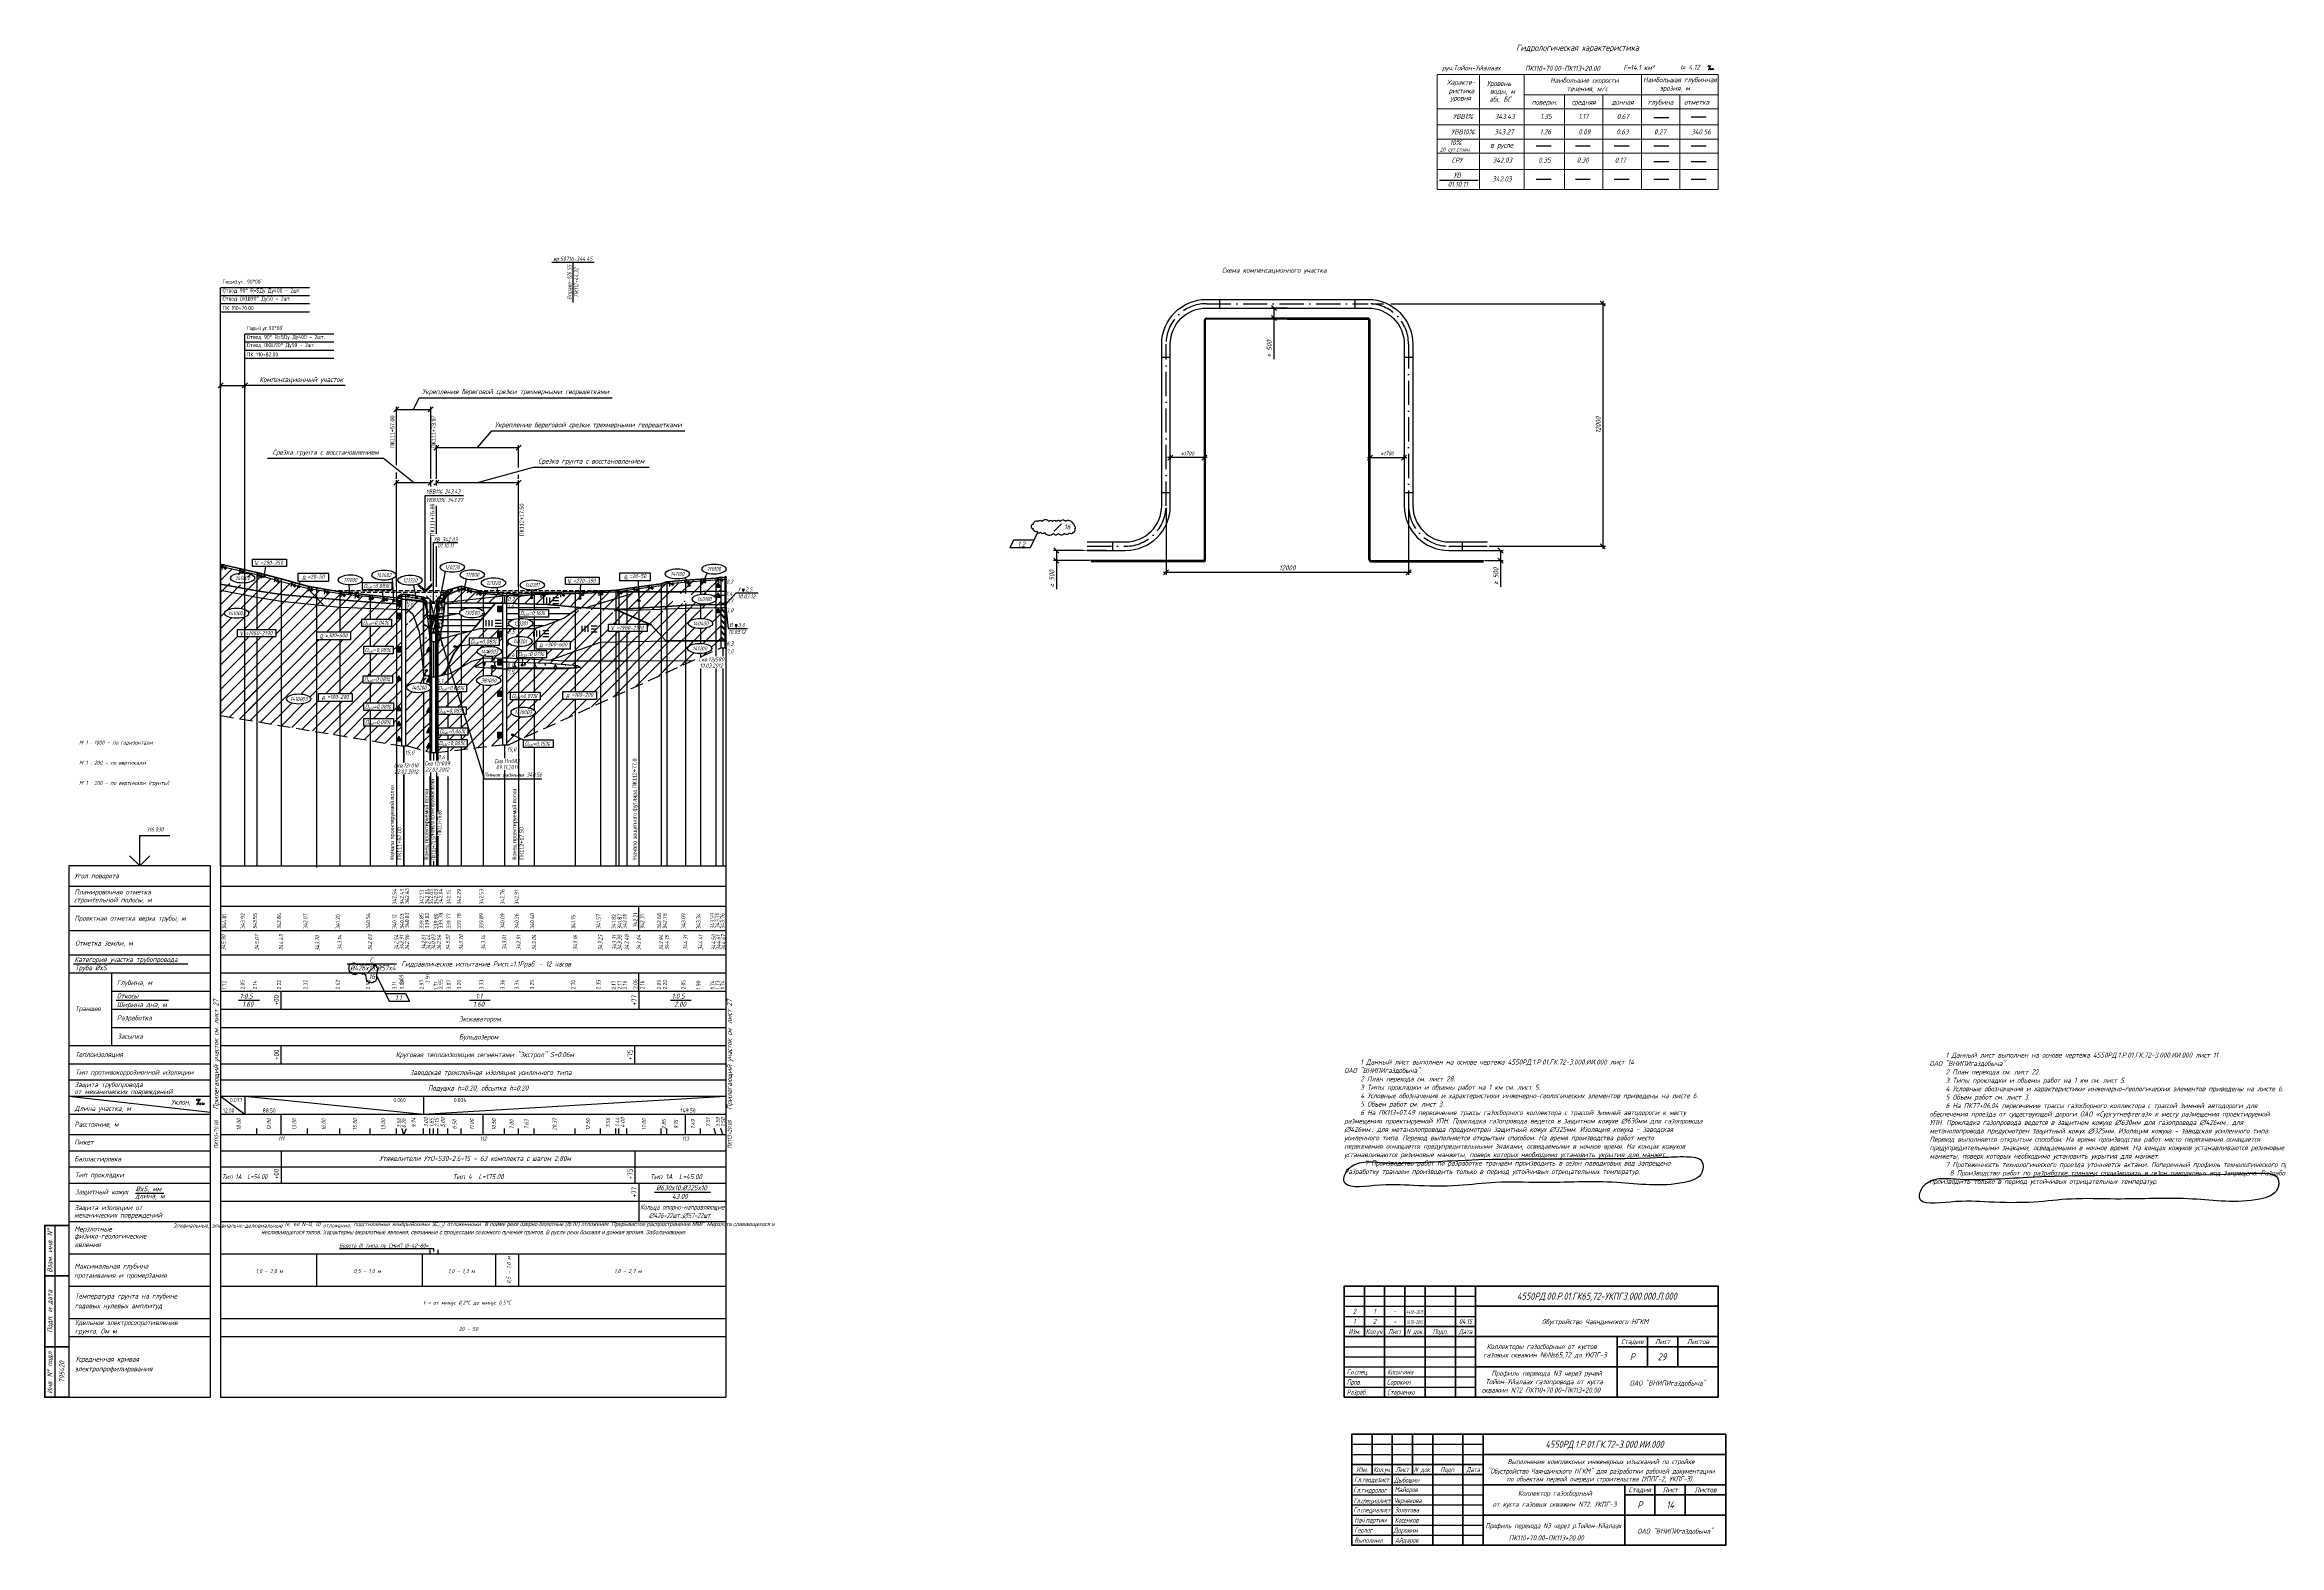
# Model space of a CAD drawing. Extents: x 32 to 1138, y -41 to 702.
import ezdxf
from ezdxf.enums import TextEntityAlignment as Align

# ---------------------------------------------------------------- set-up
doc = ezdxf.new("R2010")
doc.units = 0
for name, pattern in [('ACAD_ISO10W100', [18, 12, -3, 0, -3]), ('IZ_HIDDEN', [3, 2, -1]), ('ИИ27003', [9.5, 6.5, -3])]:
    doc.linetypes.add(name, pattern=pattern)
for name, color, linetype in [('Глубина траншеи', 7, 'Continuous'), ('изм.1', 232, 'Continuous'), ('ОМГ_текст', 1, 'Continuous'), ('Ординаты', 7, 'Continuous'), ('Отметки верха трубы', 7, 'Continuous'), ('Оформление', 7, 'Continuous'), ('Подвал', 7, 'Continuous'), ('Полки', 7, 'Continuous'), ('Профиль', 7, 'Continuous'), ('ТХ-Л', 140, 'Continuous')]:
    doc.layers.add(name, color=color, linetype=linetype)
for name, color, linetype, lineweight in [('ИИ_ГЕОЛОГИЯ_025', 7, 'Continuous', 25), ('ИИ_ГЕОЛОГИЯ_050', 7, 'Continuous', 50), ('ИИ_ГЕОФИЗИКА_025', 7, 'Continuous', 25), ('ИИ_ГИДРОЛОГИЯ_025', 150, 'Continuous', 25), ('ИИ_ОФОРМЛЕНИЕ_025', 7, 'Continuous', 25), ('ИИ_ПРОФИЛЬ_025', 7, 'Continuous', 25), ('ИИ_ТЕКСТ_018', 7, 'Continuous', 18), ('ИИ_ТЕКСТ_025', 7, 'Continuous', 25)]:
    doc.layers.add(name, color=color, linetype=linetype, lineweight=lineweight)
doc.styles.add('1', font='simplex.shx', dxfattribs={"width": 0.8, "height": 2})
doc.styles.add('VNIPISIMPLEXCUR', font='simplex.shx', dxfattribs={"width": 0.8, "oblique": 15})
doc.linetypes.add('ИИ27001', pattern='A,2.5,[1,3dservice.shx,S=1.85,R=180.00002,X=0,Y=0],2.5,-1', length=6)
doc.linetypes.add('ИИ27002', pattern='A,2,-0.6,[1,3dservice.shx,S=0.6,R=30.000013,X=0.9,Y=0],-0.6,[1,3dservice.shx,S=0.6,R=-30.000013,X=0.3,Y=0],-0.6,[1,3dservice.shx,S=0.6,R=209.999975,X=-0.3,Y=0],-0.6,[1,3dservice.shx,S=0.6,R=150.000007,X=-0.9,Y=0],-0.6,2', length=7)
doc.linetypes.add('ИИ27005', pattern='A,2.5,[1,3dservice.shx,S=1.85,R=180.00002,X=0,Y=0],2.5,-2,[4,3dservice.shx,S=0.5,R=0,X=0,Y=0],-2', length=9)
doc.dimstyles.new('Алекс', dxfattribs={"dimtxt": 2.5, "dimasz": 2.5, "dimexe": 1.33, "dimexo": 1, "dimgap": 1, "dimtad": 1, "dimdec": 0, "dimlfac": 100, "dimrnd": 1, "dimzin": 0, "dimdsep": 46, "dimtxsty": 'Standard', "dimblk": 'OBLIQUE', "dimcen": 2.5, "dimdle": 1.33, "dimadec": 0, "dimazin": 0, "dimtfac": 1, "dimtdec": 0, "dimtofl": 0, "dimtmove": 0, "dimatfit": 3, "dimfxl": 1, "dimtolj": 1, "dimtzin": 0, "dimarcsym": 0})
doc.dimstyles.new('ИИ-1000-м-dm$0', dxfattribs={"dimtxt": 2.5, "dimasz": 2.5, "dimexe": 1.25, "dimexo": 0, "dimgap": 1, "dimtad": 1, "dimtoh": 1, "dimzin": 1, "dimdsep": 46, "dimtxsty": 'VNIPISIMPLEXCUR', "dimblk": 'OBLIQUE', "dimcen": 2.5, "dimaunit": 1, "dimazin": 0, "dimtfac": 1, "dimtmove": 1, "dimatfit": 2, "dimfxl": 1, "dimarcsym": 0})
pattern_1 = [(45, (-109.8507, -50.754), (-3, 3), [])]
pattern_2 = [(90, (-109.8507, -50.754), (-4.5, 4.5), [3, -6]), (90, (-108.3507, -50.754), (-4.5, 4.5), [3, -6]), (90, (-106.8507, -50.754), (-4.5, 4.5), [3, -6]), (0, (-105.3507, -50.754), (4.5, 4.5), [3, -6]), (0, (-105.3507, -49.254), (4.5, 4.5), [3, -6]), (0, (-105.3507, -47.754), (4.5, 4.5), [3, -6])]
pattern_3 = [(0, (-109.8507, -50.754), (0, 3), [])]

# ---------------------------------------------------------------- blocks, each defined once
blk = doc.blocks.new('ИИ14001')
at = {"color": 0, "linetype": 'Continuous'}
blk.add_lwpolyline([(0, 0), (1.8, 3)], dxfattribs=at)
for centre in [(0.4, 2.5), (1.5, 0.5), (3.1, 0.5)]:
    blk.add_circle(centre, 0.5, dxfattribs=at)
blk = doc.blocks.new('ИИ04016')
at = {"color": 0, "linetype": 'Continuous', "lineweight": 25}
blk.add_lwpolyline([(-70, 0), (-70, -263), (0, -263), (0, 0), (-70, 0)], close=True, dxfattribs=at)
for points in [[(-70, -10), (0, -10)], [(-70, -20), (0, -20)], [(-70, -32), (0, -32)], [(-70, -44), (0, -44)], [(-70, -53), (0, -53)], [(-70, -53), (-49, -53)], [(-67.8, -48.5), (-11.2, -48.5)], [(-49, -53), (-49, -62)], [(-49, -53), (-49, -89)], [(-49, -62), (0, -62)], [(-49, -71), (0, -71)], [(-46.6, -66.5), (-20.7, -66.5)], [(-49, -80), (0, -80)], [(-70, -89), (0, -89)], [(-70, -98), (0, -98)], [(-70, -106), (0, -106)], [(-70, -114), (0, -114)], [(-70, -114), (0, -121.9)], [(-70, -123), (0, -123)], [(-70, -133), (0, -133)], [(-70, -141), (0, -141)], [(-70, -149), (0, -149)], [(-70, -157), (0, -157)], [(-37, -162), (-23, -162)], [(-70, -166), (0, -166)], [(-70, -176), (0, -176)], [(-70, -192), (0, -192)], [(-70, -208), (0, -208)], [(-70, -224), (0, -224)], [(-70, -233), (0, -233)]]:
    blk.add_lwpolyline(points, dxfattribs=at)
at = {"color": 0, "linetype": 'Continuous', "lineweight": 25, "const_width": 0.365}
blk.add_lwpolyline([(-48, -230.5, 1), (-47.6, -230.5, 1)], format="xyb", close=True, dxfattribs=at)
at = {"color": 0, "linetype": 'Continuous', "lineweight": 25}
blk.add_blockref('ИИ14001', (-6.7, -118.3), dxfattribs=at)
at = {"color": 0, "linetype": 'Continuous', "lineweight": 25, "style": 'VNIPISIMPLEXCUR', "oblique": 15, "width": 0.8}
for s, p in [('Угол поворота', (-67.3, -6.2)), ('строительной полосы, м', (-67.4, -18.1)), ('Планировочная отметка', (-67.3, -14.2)), ('Проектная отметка верха трубы, м', (-67.3, -27.2)), ('Отметка земли, м', (-66.9, -39.5)), ('Категория участка трубопровода', (-67.3, -47.6)), ('Труба %%CxS', (-67, -51.7)), ('Глубина, м', (-46.3, -59)), ('Откосы', (-46.3, -65.6)), ('Траншея', (-67, -71.9)), ('Ширина дна, м', (-46.3, -69.9)), ('Разработка', (-46.3, -76.5)), ('Засыпка', (-46, -85.6)), ('Теплоизоляция', (-66.9, -94.6)), ('Защита трубопровода', (-67.2, -109.5)), ('от механических повреждений', (-67.2, -113)), ('Тип противокоррозионной изоляции', (-66.9, -103.4)), ('Длина участка, м', (-67.1, -121.3)), ('Уклон,', (-19.4, -118.2)), ('Расстояние, м', (-67.3, -129.2)), ('Пикет', (-67.4, -138)), ('Балластировка', (-67.4, -146.3)), ('Тип прокладки', (-67, -154.2)), ('Защитный кожух', (-67, -162.6)), ('длина, м', (-37.2, -164.6)), ('%%CxS, мм', (-37, -161.1)), ('механических повреждений', (-67.4, -174.1)), ('Защита изоляции от', (-67.2, -170.4)), ('Мерзлотные', (-67.3, -181)), ('физико-геологические', (-67.3, -184.5)), ('явления', (-67.1, -188.7)), ('Максимальная глубина', (-67.3, -199.4)), ('протаивания и промерзания', (-67.4, -203.9)), ('годовых нулевых амплитуд', (-67.1, -219)), ('Температура грунта на глубине', (-67, -214.2)), ('Удельное электросопротивление', (-67, -227.3)), ('грунта, Ом м', (-67, -231.5)), ('Усредненная кривая', (-66.8, -245.4)), ('электропрофилирования', (-67.2, -250.2))]:
    blk.add_text(s, height=2.5, dxfattribs=at).set_placement(p)
blk = doc.blocks.new('ИИ16001')
at = {"linetype": 'Continuous', "lineweight": 25}
h = blk.add_hatch(color=0, dxfattribs=at)
edge = h.paths.add_edge_path()
edge.add_arc((0, 0), 0.5, 0, 360)
at = {"color": 0, "linetype": 'Continuous', "lineweight": 25}
blk.add_circle((0, 0), 0.5, dxfattribs=at)
blk = doc.blocks.new('ИИ25004')
at = {"linetype": 'Continuous', "lineweight": 25}
blk.add_hatch(color=0, dxfattribs=at).paths.add_polyline_path([(-2.5, 0), (0, 0), (-1.2, 2.2)])
at = {"color": 0, "linetype": 'Continuous', "lineweight": 25}
blk.add_lwpolyline([(-2.5, 0), (0, 0), (-1.2, 2.2)], close=True, dxfattribs=at)
blk = doc.blocks.new('ИИ25005')
at = {"linetype": 'Continuous', "lineweight": 25}
blk.add_hatch(color=0, dxfattribs=at).paths.add_polyline_path([(0, 0), (0, 2.5), (-2.5, 2.5), (-2.5, 0)])
at = {"color": 0, "linetype": 'Continuous', "lineweight": 25}
blk.add_lwpolyline([(0, 0), (0, 2.5), (-2.5, 2.5), (-2.5, 0)], close=True, dxfattribs=at)
blk = doc.blocks.new('ИИ25010')
at = {"color": 0, "linetype": 'Continuous', "lineweight": 25}
for points in [[(0, 0), (3, 0), (0.5, -1), (2.5, -1), (1, -2), (2, -2), (1.5, -3), (1.5, -5)], [(4.9, -1.2), (2.8, -3.4)], [(5.5, -2.1), (3.7, -3.9)], [(6, -3), (4.6, -4.4)]]:
    blk.add_lwpolyline(points, dxfattribs=at)
blk = doc.blocks.new('ИИ25019')
at = {"color": 0, "linetype": 'Continuous', "lineweight": 25}
for p, q in [((-3.75, -1.5), (-3.75, 1.5)), ((-2.25, -1.5), (-2.25, 1.5)), ((-0.75, -1.5), (-0.75, 1.5)), ((0.75, 1.5), (3.75, 1.5)), ((0.75, 0), (3.75, 0)), ((0.75, -1.5), (3.75, -1.5))]:
    blk.add_line(p, q, dxfattribs=at)
blk = doc.blocks.new('Промилле')
at = {"color": 0, "linetype": 'Continuous', "lineweight": -2}
blk.add_lwpolyline([(0, 0), (1.8, 3)], dxfattribs=at)
for centre in [(0.4, 2.5), (1.5, 0.5), (3.1, 0.5)]:
    blk.add_circle(centre, 0.5, dxfattribs=at)
blk = doc.blocks.new('ИИ25023')
at = {"linetype": 'Continuous', "lineweight": 25}
blk.add_hatch(color=0, dxfattribs=at).paths.add_polyline_path([(1.9, 1.7), (0.8, 1.7), (1.3, 0.7)])
at = {"color": 0, "linetype": 'Continuous', "lineweight": 25, "flags": 128}
blk.add_lwpolyline([(1.9, 1.7), (0.8, 1.7), (1.3, 0.7)], close=True, dxfattribs=at)
at = {"color": 0, "linetype": 'Continuous', "style": 'VNIPISIMPLEXCUR', "oblique": 15, "width": 0.8}
for tag, p in [('UGV', (2.6, 0.7)), ('DATE', (1.3, -2.7))]:
    blk.add_attdef(tag, p, '', height=2, dxfattribs=at)
blk = doc.blocks.new('ИИ25020')
at = {"color": 0, "linetype": 'Continuous', "lineweight": 25}
blk.add_ellipse((0, 0), major_axis=(-6, 0), ratio=0.416667, dxfattribs=at)
at = {"color": 0, "linetype": 'Continuous', "style": 'VNIPISIMPLEXCUR', "oblique": 15, "width": 0.75}
blk.add_attdef('INDEX', text='', height=2, dxfattribs=at).set_placement((0, 0), align=Align.MIDDLE_CENTER)
blk = doc.blocks.new('ИИ02001')
at = {"color": 0, "linetype": 'Continuous', "lineweight": 50, "flags": 128}
for points in [[(0, 85), (-12, 85), (-12, 0), (0, 0)], [(-12, 60), (0, 60)], [(-12, 25), (0, 25)]]:
    blk.add_lwpolyline(points, dxfattribs=at)
at = {"color": 0, "linetype": 'Continuous', "lineweight": 25, "flags": 128}
blk.add_lwpolyline([(-7, 85), (-7, 0)], dxfattribs=at)
at = {"color": 0, "lineweight": 25, "style": 'VNIPISIMPLEXCUR', "oblique": 15, "width": 0.8}
for s, p in [('Взам. инв. N%%D', (-8.25, 72.5)), ('Подп. и дата', (-8.25, 42.5)), ('Инв. N%%d подл.', (-8.25, 12.5))]:
    blk.add_text(s, height=2.5, rotation=90, dxfattribs=at).set_placement(p, align=Align.CENTER)
at = {"color": 0, "lineweight": 25, "style": 'VNIPISIMPLEXCUR', "oblique": 15, "width": 0.8, "flags": 8}
for tag, p in [('А22', (-2.25, 72.5)), ('А20', (-2.25, 12.5))]:
    blk.add_attdef(tag, text='', height=2.5, rotation=90, dxfattribs=at).set_placement(p, align=Align.CENTER)
blk = doc.blocks.new('ИИ01001')
at = {"color": 0, "linetype": 'Continuous', "lineweight": 50, "flags": 128}
blk.add_lwpolyline([(0, 0), (-185, 0), (-185, 55), (0, 55)], close=True, dxfattribs=at)
at = {"color": 0, "linetype": 'Continuous', "lineweight": 25, "flags": 128}
for points in [[(-185, 50), (-120, 50)], [(-185, 45), (-120, 45)], [(-185, 30), (-120, 30)], [(-185, 25), (-120, 25)], [(-185, 20), (-120, 20)], [(-185, 15), (-120, 15)], [(-185, 10), (-120, 10)], [(-185, 5), (-120, 5)]]:
    blk.add_lwpolyline(points, dxfattribs=at)
at = {"color": 0, "linetype": 'Continuous', "lineweight": 50, "flags": 128}
for points in [[(-175, 35), (-175, 55)], [(-165, 0), (-165, 55)], [(-155, 35), (-155, 55)], [(-145, 0), (-145, 55)], [(-130, 0), (-130, 55)], [(-120, 0), (-120, 55)], [(-120, 45), (0, 45)], [(-185, 40), (-120, 40)], [(-185, 35), (-120, 35)], [(-120, 30), (0, 30)], [(-50, 0), (-50, 30)], [(-50, 25), (0, 25)], [(-35, 15), (-35, 30)], [(-20, 15), (-20, 30)], [(-120, 15), (0, 15)]]:
    blk.add_lwpolyline(points, dxfattribs=at)
at = {"color": 0, "lineweight": 25, "style": 'VNIPISIMPLEXCUR', "oblique": 15}
for s, width, p in [('Изм.', 0.7, (-180, 36.25)), ('Кол.уч.', 0.7, (-170, 36.25)), ('Лист', 0.7, (-160, 36.25)), ('N док.', 0.7, (-150, 36.25)), ('Подп.', 0.7, (-137.5, 36.25)), ('Дата', 0.7, (-125, 36.25)), ('Стадия', 0.8, (-42.5, 26.25)), ('Лист', 0.8, (-27.5, 26.25)), ('Листов', 0.8, (-10, 26.25)), ('ОАО "ВНИПИгаздобыча"', 0.8, (-25, 5.75))]:
    blk.add_text(s, height=2.5, dxfattribs=dict(at, width=width)).set_placement(p, align=Align.CENTER)
at = {"color": 0, "lineweight": 25, "style": 'VNIPISIMPLEXCUR', "oblique": 15, "flags": 8}
for tag, width, p in [('А14_3', 0.7, (-180, 51.25)), ('А14_2', 0.7, (-180, 46.25)), ('А16_3', 0.7, (-160, 51.25)), ('А16_2', 0.7, (-160, 46.25)), ('А18_3', 0.7, (-137.5, 51.25)), ('А18_2', 0.7, (-137.5, 46.25)), ('А19_3', 0.5, (-125, 51.25)), ('А19_2', 0.5, (-125, 46.25)), ('А14_1', 0.7, (-180, 41.25)), ('А16_1', 0.7, (-160, 41.25)), ('А18_1', 0.7, (-137.5, 41.25)), ('А19_1', 0.5, (-125, 41.25)), ('А2_3', 0.8, (-60, 31.25)), ('А2_2', 0.8, (-60, 36.25)), ('А2_1', 0.8, (-60, 41.25)), ('А3_2', 0.8, (-85, 21.25)), ('А3_1', 0.8, (-85, 26.25)), ('А3_3', 0.8, (-85, 16.25)), ('А4_1', 0.8, (-85, 11.25)), ('А4_3', 0.8, (-85, 1.25)), ('А4_2', 0.8, (-85, 6.25))]:
    blk.add_attdef(tag, text='', height=2.5, dxfattribs=dict(at, width=width)).set_placement(p, align=Align.CENTER)
at = {"color": 0, "lineweight": 35, "style": 'VNIPISIMPLEXCUR', "oblique": 15, "width": 0.8, "flags": 8}
for tag, p in [('А1', (-60, 48.25)), ('А6', (-42.5, 18.25)), ('А7', (-27.5, 18.25)), ('А8', (-10, 18.25))]:
    blk.add_attdef(tag, text='', height=3.5, dxfattribs=at).set_placement(p, align=Align.CENTER)
at = {"color": 0, "lineweight": 25, "style": 'VNIPISIMPLEXCUR', "oblique": 15, "width": 0.7, "flags": 8}
for tag, p in [('А10_7', (-183.75, 31.25)), ('А11_7', (-163.75, 31.25)), ('А10_6', (-183.75, 26.25)), ('А10_5', (-183.75, 21.25)), ('А11_6', (-163.75, 26.25)), ('А11_5', (-163.75, 21.25)), ('А10_4', (-183.75, 16.25)), ('А10_3', (-183.75, 11.25)), ('А11_4', (-163.75, 16.25)), ('А11_3', (-163.75, 11.25)), ('А10_2', (-183.75, 6.25)), ('А10_1', (-183.75, 1.25)), ('А11_2', (-163.75, 6.25)), ('А11_1', (-163.75, 1.25))]:
    blk.add_attdef(tag, p, '', height=2.5, dxfattribs=at)
blk = doc.blocks.new('_Oblique')
at = {"color": 0, "linetype": 'ByBlock', "lineweight": -2}
blk.add_line((-0.5, -0.5), (0.5, 0.5), dxfattribs=at)
blk = doc.blocks.new('*D22')
at = {"layer": 'Defpoints', "color": 0, "transparency": 16777216}
for p in [(587.3, 473.5), (707.3, 473.5), (707.3, 440.6)]:
    blk.add_point(p, dxfattribs=at)
at = {"layer": 'ТХ-Л', "color": 0, "lineweight": -2, "transparency": 16777216}
for p, q in [((587.3, 472.5), (587.3, 439.3)), ((707.3, 472.5), (707.3, 439.3)), ((586, 440.6), (708.6, 440.6))]:
    blk.add_line(p, q, dxfattribs=at)
at = {"layer": 'ТХ-Л', "color": 0, "lineweight": -2, "transparency": 16777216, "xscale": 2.5, "yscale": 2.5, "zscale": 2.5, "rotation": 180}
blk.add_blockref('_Oblique', (587.3, 440.6), dxfattribs=at)
at = {"layer": 'ТХ-Л', "color": 0, "lineweight": -2, "transparency": 16777216, "xscale": 2.5, "yscale": 2.5, "zscale": 2.5}
blk.add_blockref('_Oblique', (707.3, 440.6), dxfattribs=at)
at = {"layer": 'ТХ-Л', "color": 0, "transparency": 16777216, "insert": (647.3, 442.8), "char_height": 2.5, "attachment_point": 5, "style": 'VNIPISIMPLEXCUR'}
blk.add_mtext('\\A1;12000', dxfattribs=at)
blk = doc.blocks.new('*D23')
at = {"layer": 'Defpoints', "color": 0, "transparency": 16777216}
for p in [(680.8, 573.5), (733.8, 453.5), (803.4, 453.5)]:
    blk.add_point(p, dxfattribs=at)
at = {"layer": 'ТХ-Л', "color": 0, "lineweight": -2, "transparency": 16777216}
for p, q in [((681.8, 573.5), (685.4, 573.5)), ((689.2, 573.5), (694.9, 573.5)), ((698.6, 573.5), (804.8, 573.5)), ((803.4, 574.9), (803.4, 452.2)), ((734.8, 453.5), (804.8, 453.5))]:
    blk.add_line(p, q, dxfattribs=at)
at = {"layer": 'ТХ-Л', "color": 0, "lineweight": -2, "transparency": 16777216, "xscale": 2.5, "yscale": 2.5, "zscale": 2.5}
for p, rotation in [((803.4, 573.5), 90), ((803.4, 453.5), 270)]:
    blk.add_blockref('_Oblique', p, dxfattribs=dict(at, rotation=rotation))
at = {"layer": 'ТХ-Л', "color": 0, "transparency": 16777216, "insert": (801.2, 513.5), "char_height": 2.5, "attachment_point": 5, "rotation": 90, "style": 'VNIPISIMPLEXCUR'}
blk.add_mtext('\\A1;12000', dxfattribs=at)
blk = doc.blocks.new('*D17')
at = {"layer": 'Defpoints', "color": 0, "transparency": 16777216}
for p in [(533.1, 451.4), (558.7, 451.4), (558.7, 446.4)]:
    blk.add_point(p, dxfattribs=at)
at = {"layer": 'ТХ-Л', "color": 0, "lineweight": -2, "transparency": 16777216}
for p, q in [((557.7, 451.4), (531.7, 451.4)), ((557.7, 446.4), (531.7, 446.4)), ((533.1, 451.4), (533.1, 445.1)), ((533.1, 446.4), (533.1, 432.3))]:
    blk.add_line(p, q, dxfattribs=at)
at = {"layer": 'ТХ-Л', "color": 0, "lineweight": -2, "transparency": 16777216, "xscale": 2.5, "yscale": 2.5, "zscale": 2.5}
for p, rotation in [((533.1, 451.4), 90), ((533.1, 446.4), 270)]:
    blk.add_blockref('_Oblique', p, dxfattribs=dict(at, rotation=rotation))
at = {"layer": 'ТХ-Л', "color": 0, "transparency": 16777216, "insert": (530.8, 437.4), "char_height": 2.5, "attachment_point": 5, "rotation": 90, "style": 'VNIPISIMPLEXCUR'}
blk.add_mtext('\\A1;≥ 500', dxfattribs=at)
blk = doc.blocks.new('*D18')
at = {"layer": 'Defpoints', "color": 0, "transparency": 16777216}
for p in [(589.5, 497.4), (589.5, 495.5), (606.3, 497.4)]:
    blk.add_point(p, dxfattribs=at)
at = {"layer": 'ТХ-Л', "color": 0, "lineweight": -2, "transparency": 16777216}
for p, q in [((589.5, 496.5), (589.5, 498.7)), ((606.3, 498.4), (606.3, 498.7)), ((607.6, 497.4), (588.1, 497.4))]:
    blk.add_line(p, q, dxfattribs=at)
at = {"layer": 'ТХ-Л', "color": 0, "lineweight": -2, "transparency": 16777216, "xscale": 2.5, "yscale": 2.5, "zscale": 2.5, "rotation": 180}
blk.add_blockref('_Oblique', (589.5, 497.4), dxfattribs=at)
at = {"layer": 'ТХ-Л', "color": 0, "lineweight": -2, "transparency": 16777216, "xscale": 2.5, "yscale": 2.5, "zscale": 2.5}
blk.add_blockref('_Oblique', (606.3, 497.4), dxfattribs=at)
at = {"layer": 'ТХ-Л', "color": 0, "transparency": 16777216, "insert": (597.9, 499.4), "char_height": 2, "attachment_point": 5, "style": 'VNIPISIMPLEXCUR'}
blk.add_mtext('\\A1;≥1700', dxfattribs=at)
blk = doc.blocks.new('*D19')
at = {"layer": 'Defpoints', "color": 0, "transparency": 16777216}
for p in [(640.7, 571.4), (648.3, 571.4), (648.3, 566.4)]:
    blk.add_point(p, dxfattribs=at)
at = {"layer": 'ТХ-Л', "color": 0, "lineweight": -2, "transparency": 16777216}
for p, q in [((647.3, 571.4), (639.4, 571.4)), ((647.3, 566.4), (639.4, 566.4)), ((640.7, 571.4), (640.7, 565.1)), ((640.7, 566.4), (640.7, 546.1))]:
    blk.add_line(p, q, dxfattribs=at)
at = {"layer": 'ТХ-Л', "color": 0, "lineweight": -2, "transparency": 16777216, "xscale": 2.5, "yscale": 2.5, "zscale": 2.5}
for p, rotation in [((640.7, 571.4), 90), ((640.7, 566.4), 270)]:
    blk.add_blockref('_Oblique', p, dxfattribs=dict(at, rotation=rotation))
at = {"layer": 'ТХ-Л', "color": 0, "transparency": 16777216, "insert": (638.4, 551.2), "char_height": 2.5, "attachment_point": 5, "rotation": 90, "style": 'VNIPISIMPLEXCUR'}
blk.add_mtext('\\A1;≥ 500', dxfattribs=at)
blk = doc.blocks.new('*D20')
at = {"layer": 'Defpoints', "color": 0, "transparency": 16777216}
for p in [(735.9, 451.4), (735.9, 446.4), (752.8, 451.4)]:
    blk.add_point(p, dxfattribs=at)
at = {"layer": 'ТХ-Л', "color": 0, "lineweight": -2, "transparency": 16777216}
for p, q in [((736.9, 451.4), (754.1, 451.4)), ((736.9, 446.4), (754.1, 446.4)), ((752.8, 451.4), (752.8, 445.1)), ((752.8, 446.4), (752.8, 433.4))]:
    blk.add_line(p, q, dxfattribs=at)
at = {"layer": 'ТХ-Л', "color": 0, "lineweight": -2, "transparency": 16777216, "xscale": 2.5, "yscale": 2.5, "zscale": 2.5}
for p, rotation in [((752.8, 451.4), 90), ((752.8, 446.4), 270)]:
    blk.add_blockref('_Oblique', p, dxfattribs=dict(at, rotation=rotation))
at = {"layer": 'ТХ-Л', "color": 0, "transparency": 16777216, "insert": (750.5, 438.6), "char_height": 2.5, "attachment_point": 5, "rotation": 90, "style": 'VNIPISIMPLEXCUR'}
blk.add_mtext('\\A1;≥ 500', dxfattribs=at)
blk = doc.blocks.new('*D21')
at = {"layer": 'Defpoints', "color": 0, "transparency": 16777216}
for p in [(688.3, 497.4), (705.1, 497.4), (705.1, 495.5)]:
    blk.add_point(p, dxfattribs=at)
at = {"layer": 'ТХ-Л', "color": 0, "lineweight": -2, "transparency": 16777216}
for p, q in [((688.3, 498.4), (688.3, 498.7)), ((705.1, 496.5), (705.1, 498.7)), ((687, 497.4), (706.5, 497.4))]:
    blk.add_line(p, q, dxfattribs=at)
at = {"layer": 'ТХ-Л', "color": 0, "lineweight": -2, "transparency": 16777216, "xscale": 2.5, "yscale": 2.5, "zscale": 2.5, "rotation": 180}
blk.add_blockref('_Oblique', (688.3, 497.4), dxfattribs=at)
at = {"layer": 'ТХ-Л', "color": 0, "lineweight": -2, "transparency": 16777216, "xscale": 2.5, "yscale": 2.5, "zscale": 2.5}
blk.add_blockref('_Oblique', (705.1, 497.4), dxfattribs=at)
at = {"layer": 'ТХ-Л', "color": 0, "transparency": 16777216, "insert": (696.7, 499.4), "char_height": 2, "attachment_point": 5, "style": 'VNIPISIMPLEXCUR'}
blk.add_mtext('\\A1;≥1700', dxfattribs=at)
blk = doc.blocks.new('*D24')
at = {"layer": 'Defpoints', "color": 0, "transparency": 16777216}
for p in [(119.5, 533.2), (131.5, 533.2), (131.5, 533.1)]:
    blk.add_point(p, dxfattribs=at)
at = {"layer": 'ТХ-Л', "color": 0, "lineweight": -2, "transparency": 16777216}
for p, q in [((119.5, 533.2), (119.5, 531.8)), ((119.5, 533.1), (131.5, 533.1)), ((131.5, 533.2), (131.5, 531.8)), ((181.2, 533.1), (131.5, 533.1))]:
    blk.add_line(p, q, dxfattribs=at)
at = {"layer": 'ТХ-Л', "color": 0, "lineweight": -2, "transparency": 16777216, "xscale": 2.5, "yscale": 2.5, "zscale": 2.5, "rotation": 180}
blk.add_blockref('_Oblique', (119.5, 533.1), dxfattribs=at)
at = {"layer": 'ТХ-Л', "color": 0, "lineweight": -2, "transparency": 16777216, "xscale": 2.5, "yscale": 2.5, "zscale": 2.5}
blk.add_blockref('_Oblique', (131.5, 533.1), dxfattribs=at)
at = {"layer": 'ТХ-Л', "color": 0, "transparency": 16777216, "insert": (159.4, 535.7), "char_height": 2.5, "attachment_point": 5, "style": 'VNIPISIMPLEXCUR'}
blk.add_mtext('Компенсационный участок', dxfattribs=at)
blk = doc.blocks.new('*D25')
at = {"layer": 'Defpoints', "color": 0, "transparency": 16777216}
for p in [(223.5, 521.2), (206.5, 427.9), (223.5, 425.3)]:
    blk.add_point(p, dxfattribs=at)
at = {"layer": 'ТХ-Л', "color": 0, "lineweight": -2, "transparency": 16777216}
for p, q in [((206.5, 493.7), (206.5, 522.5)), ((206.5, 521.2), (223.5, 521.2)), ((215, 521.2), (217.7, 527)), ((217.7, 527), (313.3, 527)), ((223.5, 486.8), (223.5, 522.5)), ((206.5, 486.8), (206.5, 490)), ((206.5, 433.4), (206.5, 483.1)), ((223.5, 436.2), (223.5, 458.3)), ((223.5, 428.6), (223.5, 428.9))]:
    blk.add_line(p, q, dxfattribs=at)
at = {"layer": 'ТХ-Л', "color": 0, "lineweight": -2, "transparency": 16777216, "xscale": 2.5, "yscale": 2.5, "zscale": 2.5, "rotation": 180}
blk.add_blockref('_Oblique', (206.5, 521.2), dxfattribs=at)
at = {"layer": 'ТХ-Л', "color": 0, "lineweight": -2, "transparency": 16777216, "xscale": 2.5, "yscale": 2.5, "zscale": 2.5}
blk.add_blockref('_Oblique', (223.5, 521.2), dxfattribs=at)
at = {"layer": 'ТХ-Л', "color": 0, "transparency": 16777216, "insert": (265.5, 529.7), "char_height": 2.5, "attachment_point": 5, "style": 'VNIPISIMPLEXCUR'}
blk.add_mtext('Укрепление береговой срезки трехмерными георешетками', dxfattribs=at)
blk = doc.blocks.new('*D26')
at = {"layer": 'Defpoints', "color": 0, "transparency": 16777216}
for p in [(223.5, 485), (223.5, 483), (206.5, 464)]:
    blk.add_point(p, dxfattribs=at)
at = {"layer": 'ТХ-Л', "color": 0, "lineweight": -2, "transparency": 16777216}
for p, q in [((200.1, 497), (142.8, 497)), ((215, 485), (200.1, 497)), ((206.5, 464), (206.5, 486.2)), ((206.5, 485), (223.5, 485)), ((223.5, 483), (223.5, 486.2))]:
    blk.add_line(p, q, dxfattribs=at)
at = {"layer": 'ТХ-Л', "color": 0, "lineweight": -2, "transparency": 16777216, "xscale": 2.5, "yscale": 2.5, "zscale": 2.5, "rotation": 180}
blk.add_blockref('_Oblique', (206.5, 485), dxfattribs=at)
at = {"layer": 'ТХ-Л', "color": 0, "lineweight": -2, "transparency": 16777216, "xscale": 2.5, "yscale": 2.5, "zscale": 2.5}
blk.add_blockref('_Oblique', (223.5, 485), dxfattribs=at)
at = {"layer": 'ТХ-Л', "color": 0, "transparency": 16777216, "insert": (171.5, 499.7), "char_height": 2.5, "attachment_point": 5, "style": 'VNIPISIMPLEXCUR'}
blk.add_mtext('Срезка грунта с восстановлением ', dxfattribs=at)
blk = doc.blocks.new('*D27')
at = {"layer": 'Defpoints', "color": 0, "transparency": 16777216}
for p in [(267, 502.3), (226.3, 425.3), (267, 429.7)]:
    blk.add_point(p, dxfattribs=at)
at = {"layer": 'ТХ-Л', "color": 0, "lineweight": -2, "transparency": 16777216}
for p, q in [((246.7, 502.3), (253.7, 510.7)), ((253.7, 510.7), (349.3, 510.7)), ((226.3, 486.8), (226.3, 503.6)), ((226.3, 502.3), (267, 502.3)), ((267, 492.5), (267, 503.6)), ((267, 486.8), (267, 488.8)), ((267, 433.4), (267, 483.1)), ((226.3, 459.7), (226.3, 473.5)), ((226.3, 433.4), (226.3, 453.5)), ((226.3, 428.7), (226.3, 428.9))]:
    blk.add_line(p, q, dxfattribs=at)
at = {"layer": 'ТХ-Л', "color": 0, "lineweight": -2, "transparency": 16777216, "xscale": 2.5, "yscale": 2.5, "zscale": 2.5, "rotation": 180}
blk.add_blockref('_Oblique', (226.3, 502.3), dxfattribs=at)
at = {"layer": 'ТХ-Л', "color": 0, "lineweight": -2, "transparency": 16777216, "xscale": 2.5, "yscale": 2.5, "zscale": 2.5}
blk.add_blockref('_Oblique', (267, 502.3), dxfattribs=at)
at = {"layer": 'ТХ-Л', "color": 0, "transparency": 16777216, "insert": (301.5, 513.3), "char_height": 2.5, "attachment_point": 5, "style": 'VNIPISIMPLEXCUR'}
blk.add_mtext('Укрепление береговой срезки трехмерными георешетками', dxfattribs=at)
blk = doc.blocks.new('*D28')
at = {"layer": 'Defpoints', "color": 0, "transparency": 16777216}
for p in [(267, 485), (267, 480.4), (226.3, 461.4)]:
    blk.add_point(p, dxfattribs=at)
at = {"layer": 'ТХ-Л', "color": 0, "lineweight": -2, "transparency": 16777216}
for p, q in [((246.7, 485), (274.3, 492.7)), ((274.3, 492.7), (331.6, 492.7)), ((226.3, 483.5), (226.3, 486.2)), ((226.3, 485), (267, 485)), ((267, 480.4), (267, 486.2)), ((226.3, 461.4), (226.3, 473.5))]:
    blk.add_line(p, q, dxfattribs=at)
at = {"layer": 'ТХ-Л', "color": 0, "lineweight": -2, "transparency": 16777216, "xscale": 2.5, "yscale": 2.5, "zscale": 2.5, "rotation": 180}
blk.add_blockref('_Oblique', (226.3, 485), dxfattribs=at)
at = {"layer": 'ТХ-Л', "color": 0, "lineweight": -2, "transparency": 16777216, "xscale": 2.5, "yscale": 2.5, "zscale": 2.5}
blk.add_blockref('_Oblique', (267, 485), dxfattribs=at)
at = {"layer": 'ТХ-Л', "color": 0, "transparency": 16777216, "insert": (302.9, 495.3), "char_height": 2.5, "attachment_point": 5, "style": 'VNIPISIMPLEXCUR'}
blk.add_mtext('Срезка грунта с восстановлением ', dxfattribs=at)

msp = doc.modelspace()

# ---------------------------------------------------------------- hatches: boundary and pattern name
at = {"layer": 'ИИ_ГЕОЛОГИЯ_025'}
h = msp.add_hatch(dxfattribs=at)
h.set_pattern_fill('ИИ_СУГЛИНОК', color=256, pattern_type=2)
h.set_pattern_definition(pattern_1)
h.paths.add_polyline_path([(129.367, 441.419), (129.349, 441.396), (128.862, 441.508), (120.67, 443.421), (120.655, 443.402), (120.167, 443.514), (119.485, 443.698), (119.485, 434.698), (137.485, 431.494), (137.485, 439.547)])
edge = h.paths.add_edge_path(flags=16)
edge.add_ellipse((128.279, 436.915), major_axis=(-6, 0), ratio=0.41666667, start_angle=0, end_angle=360)
h.paths.add_polyline_path([(123.859, 435.549), (132.43, 435.281), (133.234, 438.281), (124.663, 438.549)], flags=8)
h = msp.add_hatch(dxfattribs=at)
h.set_pattern_fill('ИИ_СУГЛИНОК', color=256, pattern_type=2)
h.set_pattern_definition(pattern_1)
h.paths.add_polyline_path([(119.485, 434.698), (119.485, 431.756), (137.485, 428.276), (137.485, 431.494)])
h.paths.add_polyline_path([(149.485, 429.611), (137.485, 431.494), (137.485, 428.276), (149.485, 426.294)])
h.paths.add_polyline_path([(149.485, 436.123), (141.556, 438.385, -0.91674122), (140.563, 438.472, -0.09583119), (140.6, 438.658), (138.42, 439.28), (138.41, 439.268), (137.927, 439.399), (137.962, 439.41), (137.485, 439.547), (137.485, 431.494), (149.485, 429.611)])
h.paths.add_polyline_path([(162.485, 432.765), (158.553, 433.781, -0.1628032), (158.654, 433.48, -1), (157.654, 433.48, -0.29598828), (157.95, 433.937), (149.485, 436.123), (149.485, 429.611), (166.912, 428.05)])
h.paths.add_polyline_path([(167.054, 427.898), (166.912, 428.05), (149.485, 429.611), (149.485, 426.294), (167.054, 424.474)])
h.paths.add_polyline_path([(167.054, 427.898), (167.054, 424.474), (170.615, 424.105)])
h = msp.add_hatch(dxfattribs=at)
h.set_pattern_fill('ИИ_СУГЛИНОК', color=256, pattern_type=2)
h.set_pattern_definition(pattern_1)
h.paths.add_polyline_path([(178.485, 421.908), (167.054, 422.549), (167.054, 411.104), (178.485, 411.104)])
h.paths.add_polyline_path([(123.976, 430.123), (119.485, 430.73), (119.485, 369.698), (137.485, 366.691), (137.485, 408.629), (127.814, 408.629), (127.814, 412.235), (137.485, 412.235), (137.485, 427.717), (135.498, 428.185)])
edge = h.paths.add_edge_path(flags=16)
edge.add_ellipse((127.497, 420.367), major_axis=(-6, 0), ratio=0.41666667, start_angle=0, end_angle=360)
h.paths.add_polyline_path([(119.485, 431.756), (119.485, 430.73), (123.976, 430.123), (135.498, 428.185), (137.485, 427.717), (137.485, 428.276)])
h.paths.add_polyline_path([(137.485, 428.276), (137.485, 427.717), (141.18, 426.845), (149.485, 425.742), (149.485, 426.294)])
h.paths.add_polyline_path([(149.485, 425.742), (141.18, 426.845), (137.485, 427.717), (137.485, 426.97), (145.318, 425.308), (149.485, 424.749)])
h.paths.add_polyline_path([(151.471, 425.478), (149.485, 425.742), (149.485, 424.749), (165.01, 422.663), (167.054, 422.549), (167.054, 423.658), (162.484, 424.008)])
h.paths.add_polyline_path([(149.485, 426.294), (149.485, 425.742), (151.471, 425.478), (162.484, 424.008), (167.054, 423.658), (167.054, 424.474)])
h = msp.add_hatch(dxfattribs=at)
h.set_pattern_fill('ИИ_СУГЛИНОК', color=256, pattern_type=2)
h.set_pattern_definition(pattern_1)
h.paths.add_polyline_path([(167.054, 432.007), (163.306, 432.629), (163, 432.216), (166.912, 428.05), (167.054, 428.037)])
h.paths.add_polyline_path([(178.485, 430.111), (167.054, 432.007), (167.054, 428.037), (178.485, 427.014)])
h.paths.add_polyline_path([(178.485, 427.014), (167.054, 428.037), (167.054, 427.898), (170.615, 424.105), (178.485, 423.29)])
h.paths.add_polyline_path([(193.485, 425.827), (178.485, 427.014), (178.485, 423.29), (193.485, 422.777)])
h.paths.add_polyline_path([(183.869, 429.559, -0.49656397), (183.076, 429.641), (178.485, 430.111), (178.485, 427.014), (193.485, 425.827), (193.485, 428.574)])
h.paths.add_polyline_path([(200, 427.668), (199.874, 427.682), (199.997, 427.745), (199.995, 427.782), (193.485, 428.574), (193.485, 425.827), (206.485, 424.998), (206.485, 426.502), (206.485, 426.992), (205.169, 427.153), (205.182, 426.923, -0.43113836), (205.711, 426.424, -1), (204.711, 426.424, -0.39748892), (205.182, 426.923), (205.169, 427.153), (200.053, 427.775), (199.997, 427.745), (200, 427.668), (200.372, 427.628), (200.07, 427.158), (200.068, 427.146, -0.39672326), (200.538, 426.647, -1), (199.538, 426.647, -0.40310152), (200.019, 427.146)])
h.paths.add_polyline_path([(206.485, 424.998), (193.485, 425.827), (193.485, 422.777), (206.485, 422.333)])
h.paths.add_polyline_path([(208.985, 424.002), (206.485, 424.002), (206.485, 422.333), (208.985, 422.248)])
h = msp.add_hatch(dxfattribs=at)
h.set_pattern_fill('ИИ_СУГЛИНОК', color=256, pattern_type=2)
h.set_pattern_definition(pattern_1)
h.paths.add_polyline_path([(238.485, 432.279), (231.985, 429.614), (231.985, 425.131), (238.485, 425.511)])
h.paths.add_polyline_path([(249.485, 430.079), (240.367, 431.903, -0.24328893), (239.917, 431.993), (238.787, 432.219), (238.485, 431.668), (238.485, 425.511), (242.221, 425.419), (249.485, 425.248)])
h.paths.add_polyline_path([(258.985, 429.248), (249.485, 430.079), (249.485, 425.248), (255.494, 425.248), (258.985, 425.248)])
h = msp.add_hatch(dxfattribs=at)
h.set_pattern_fill('ИИ_СУГЛИНОК', color=256, pattern_type=2)
h.set_pattern_definition(pattern_1)
h.paths.add_polyline_path([(307.485, 430.594), (297.437, 430.264), (297.422, 430.086), (297.458, 430.087), (297.413, 429.989), (297.262, 428.218, -0.38944656), (297.719, 427.719, -1), (296.719, 427.719, -0.43942204), (297.262, 428.218), (297.422, 430.086), (296.959, 430.071), (297.218, 430.257), (294.985, 430.183), (294.985, 423.322), (297.18, 423.119), (299.874, 423.011), (307.485, 425.355)])
h.paths.add_polyline_path([(315.045, 430.963), (308.127, 430.625), (307.485, 429.94), (307.485, 425.355), (315.045, 427.683)])
h.paths.add_polyline_path([(316.485, 430.959), (315.045, 430.963), (315.045, 427.683), (316.485, 428.127)])
h.paths.add_polyline_path([(320.485, 430.947), (316.485, 430.959), (316.485, 428.127), (320.485, 429.359)])
h.paths.add_polyline_path([(324.123, 431.614), (324.304, 432.143), (323.808, 432.076), (324.024, 432.266), (320.485, 431.812), (320.485, 430.947), (324.214, 430.936)])
h = msp.add_hatch(dxfattribs=at)
h.set_pattern_fill('ИИ_СУГЛИНОК', color=256, pattern_type=2)
h.set_pattern_definition(pattern_1)
h.paths.add_polyline_path([(326.368, 432.567), (326.415, 430.93), (337.485, 430.898), (337.485, 433.993)])
h.paths.add_polyline_path([(340.335, 435.101), (337.485, 433.993), (337.485, 430.898), (340.335, 430.889)])
h.paths.add_polyline_path([(340.335, 430.889), (337.485, 430.898), (337.485, 423.579), (340.335, 423.752)])
h = msp.add_hatch(dxfattribs=at)
h.set_pattern_fill('ИИ_СУГЛИНОК', color=256, pattern_type=2)
h.set_pattern_definition(pattern_1)
h.paths.add_polyline_path([(349.485, 435.706), (340.335, 435.101), (340.335, 430.889), (349.155, 430.864), (349.485, 430.871)])
h.paths.add_polyline_path([(356.975, 436.721), (356.879, 436.714), (356.975, 436.76), (356.975, 437.248), (350.108, 436.789), (349.485, 436.485), (349.485, 436.268), (349.958, 436.303), (349.485, 435.934), (349.485, 430.871), (356.975, 431.032)])
h.paths.add_polyline_path([(350.839, 434.084, -1), (351.839, 434.084, -1)], flags=16)
h.paths.add_polyline_path([(364.485, 436.905), (359.209, 436.528, -0.16007303), (358.898, 436.506), (356.975, 436.368), (356.975, 431.032), (364.485, 431.194)])
h.paths.add_polyline_path([(365.735, 435.413), (366.985, 433.248), (366.985, 437.248), (364.485, 436.905), (364.485, 433.248)])
h.paths.add_polyline_path([(366.985, 433.248), (364.485, 433.248), (364.485, 431.194), (366.985, 431.248)])
h = msp.add_hatch(dxfattribs=at)
h.set_pattern_fill('ИИ_КОНСИСТЕНЦИЯ_02', color=256, pattern_type=2)
h.set_pattern_definition([(0, (-109.8507, -50.754), (0, 4), [])])
h.paths.add_polyline_path([(368.985, 431.248), (366.985, 431.248), (366.985, 423.248), (368.985, 423.248)])
h = msp.add_hatch(dxfattribs=at)
h.set_pattern_fill('ИИ_СУГЛИНОК', color=256, pattern_type=2)
h.set_pattern_definition(pattern_1)
h.paths.add_polyline_path([(369.485, 424.748), (368.985, 424.748), (368.985, 423.248), (369.485, 423.548)])
h.paths.add_polyline_path([(369.485, 431.248), (368.985, 431.248), (368.985, 424.748), (369.485, 425.048)])
h.paths.add_polyline_path([(369.485, 437.248), (368.985, 437.248), (368.985, 431.248), (369.485, 431.548)])
h = msp.add_hatch(dxfattribs=at)
h.set_pattern_fill('ИИ_СУГЛИНОК', color=256, pattern_type=2)
h.set_pattern_definition(pattern_1)
h.paths.add_polyline_path([(127.814, 412.235), (137.485, 412.235), (137.485, 426.97), (131.543, 428.231), (119.485, 430.019), (119.485, 394.436), (132.497, 393.036), (137.485, 392.871), (137.485, 408.629), (127.814, 408.629)])
edge = h.paths.add_edge_path(flags=16)
edge.add_ellipse((127.497, 420.367), major_axis=(-6, 0), ratio=0.41666667, start_angle=0, end_angle=360)
h.paths.add_polyline_path([(149.485, 424.749), (145.318, 425.308), (137.485, 426.97), (137.485, 412.235), (146.932, 412.235), (146.932, 408.629), (137.485, 408.629), (137.485, 392.871), (149.485, 392.475)])
h.paths.add_polyline_path([(167.054, 422.549), (165.01, 422.663), (149.485, 424.749), (149.485, 392.475), (167.054, 391.894)])
h = msp.add_hatch(dxfattribs=at)
h.set_pattern_fill('ИИ_СУГЛИНОК', color=256, pattern_type=2)
h.set_pattern_definition(pattern_1)
h.paths.add_polyline_path([(178.485, 422.825), (174.957, 423.054), (167.054, 423.658), (167.054, 422.549), (178.485, 421.908)])
h.paths.add_polyline_path([(167.054, 424.474), (167.054, 423.658), (174.957, 423.054), (178.485, 422.825), (178.485, 423.29)])
h.paths.add_polyline_path([(193.485, 422.777), (178.485, 423.29), (178.485, 422.825), (191.566, 421.974), (193.485, 421.888)])
h.paths.add_polyline_path([(178.485, 422.825), (178.485, 421.908), (179.631, 421.844), (193.485, 421.213), (193.485, 421.888), (191.566, 421.974)])
h.paths.add_polyline_path([(193.485, 421.213), (179.631, 421.844), (178.485, 421.908), (178.485, 411.104), (183.877, 411.104), (183.877, 407.176), (178.485, 407.176), (178.485, 391.205), (193.485, 390.309), (193.485, 400.263), (190.311, 400.263), (190.311, 404.018), (193.485, 404.018), (193.485, 413.712), (189.444, 413.712), (189.444, 417.467), (193.485, 417.467)])
h = msp.add_hatch(dxfattribs=at)
h.set_pattern_fill('ИИ_СУГЛИНОК', color=256, pattern_type=2)
h.set_pattern_definition(pattern_1)
h.paths.add_polyline_path([(206.485, 422.333), (193.485, 422.777), (193.485, 421.888), (200.175, 421.589), (204.569, 420.468), (206.485, 419.886), (206.485, 420.248)])
h.paths.add_polyline_path([(200.175, 421.589), (193.485, 421.888), (193.485, 421.213), (194.798, 421.154), (199.383, 420.566), (205.94, 419.16), (206.485, 418.916), (206.485, 419.886), (204.569, 420.468)])
h.paths.add_polyline_path([(199.383, 420.566), (194.798, 421.154), (193.485, 421.213), (193.485, 417.467), (204.047, 417.467), (204.047, 413.712), (193.485, 413.712), (193.485, 404.018), (204.914, 404.018), (204.914, 400.263), (193.485, 400.263), (193.485, 390.309), (196.359, 390.137), (206.485, 389.304), (206.485, 418.916), (205.94, 419.16)])
h = msp.add_hatch(dxfattribs=at)
h.set_pattern_fill('ИИ_ТОРФ', color=256, pattern_type=2)
h.set_pattern_definition(pattern_2)
h.paths.add_polyline_path([(208.985, 428.748), (208.985, 429.219), (206.485, 427.898), (206.485, 426.992)])
h = msp.add_hatch(dxfattribs=at)
h.set_pattern_fill('ИИ_СУГЛИНОК', color=256, pattern_type=2)
h.set_pattern_definition(pattern_1)
h.paths.add_polyline_path([(208.985, 417.612), (208.804, 417.748), (206.485, 417.748), (206.485, 403.748), (208.985, 403.748)])
h.paths.add_polyline_path([(208.985, 401.248), (206.485, 401.248), (206.485, 389.304), (207.618, 389.211), (207.735, 389.413), (207.863, 389.191), (208.985, 389.098)])
h.paths.add_polyline_path([(208.985, 422.248), (206.485, 422.333), (206.485, 420.248), (208.985, 420.248)])
h = msp.add_hatch(dxfattribs=at)
h.set_pattern_fill('ИИ_СУГЛИНОК', color=256, pattern_type=2)
h.set_pattern_definition(pattern_1)
h.paths.add_polyline_path([(222.985, 401.348), (221.335, 401.348), (222.585, 403.513), (222.985, 402.82), (222.985, 407.693), (221.751, 407.923), (219.985, 409.338), (219.985, 396.216), (219.985, 390.898), (220.523, 390.007), (221.24, 391.57, -0.29300636), (220.949, 392.024, -1), (221.949, 392.024, -0.54678281), (221.24, 391.57), (220.523, 390.007), (220.804, 389.542), (222.985, 389.042)])
h.paths.add_polyline_path([(219.985, 409.338), (217.733, 411.142), (219.985, 390.898), (219.985, 396.216)])
h.paths.add_polyline_path([(222.391, 413.564), (219.985, 414.758), (219.985, 409.338), (221.751, 407.923), (222.985, 407.693), (222.985, 408.174)])
h.paths.add_polyline_path([(219.985, 418.541), (219.985, 426.381), (210.985, 427.248), (210.985, 422.248), (211.985, 422.248), (214.659, 419.819), (217.733, 411.142), (219.985, 409.338), (219.985, 414.758)])
h.paths.add_polyline_path([(210.52, 421.766), (214.758, 421.447), (215.715, 425.018), (211.477, 425.337)], flags=9)
h.paths.add_polyline_path([(210.574, 424.059), (215.117, 423.74), (216.074, 427.311), (211.531, 427.63)], flags=9)
h = msp.add_hatch(dxfattribs=at)
h.set_pattern_fill('ИИ_СУГЛИНОК', color=256, pattern_type=2)
h.set_pattern_definition(pattern_1)
h.paths.add_polyline_path([(218.162, 405.895), (217.259, 410.529), (216.489, 412.138), (216.236, 412.341), (212.252, 415.167), (210.985, 416.115), (210.985, 388.934), (217.814, 388.372), (219.437, 388.34), (218.704, 401.322)])
h.paths.add_polyline_path([(214.659, 419.819), (211.985, 422.248), (210.985, 422.248), (210.985, 417.276), (212.071, 416.507), (215.87, 413.435), (216.489, 412.138), (217.733, 411.142)])
h = msp.add_hatch(dxfattribs=at)
h.set_pattern_fill('ИИ_ТОРФ', color=256, pattern_type=2)
h.set_pattern_definition(pattern_2)
h.paths.add_polyline_path([(216.109, 428.894), (216.187, 428.434, -0.46477722), (216.772, 427.941, -0.08787504), (216.741, 427.77), (219.735, 427.177), (219.985, 426.381), (219.985, 428.248)])
h.paths.add_polyline_path([(221.585, 425.31), (221.586, 422.701), (222.643, 419.042), (222.985, 418.986), (222.985, 427.198), (222.706, 427.477), (219.985, 428.248)])
h.paths.add_polyline_path([(229.849, 428.078), (230.048, 428.75), (230.224, 430.424), (226.985, 427.898), (226.985, 418.403), (229.413, 426.608), (228.167, 425.151)])
h.paths.add_polyline_path([(225.734, 419.043), (228.924, 418.724), (229.881, 422.295), (226.691, 422.614)], flags=9)
h = msp.add_hatch(dxfattribs=at)
h.set_pattern_fill('ИИ_СУГЛИНОК', color=256, pattern_type=2)
h.set_pattern_definition(pattern_1)
h.paths.add_polyline_path([(221.587, 420.873), (221.587, 419.573), (221.113, 419.574), (219.985, 418.541), (219.985, 414.758), (222.391, 413.564)])
h.paths.add_polyline_path([(226.985, 409.87), (226.985, 389.121), (230.194, 389.885), (230.97, 391.652)])
h.paths.add_polyline_path([(238.485, 405.23), (238.485, 410.281), (231.985, 408.575), (231.985, 393.961), (234.854, 400.492), (237.68, 404.179), (235.96, 403.927, -0.03635141), (235.965, 403.855, -1), (234.965, 403.855, -0.92984734), (235.96, 403.927), (237.68, 404.179)])
h.paths.add_polyline_path([(243.8, 411.676), (238.485, 410.281), (238.485, 405.23), (241.404, 409.038)])
h.paths.add_polyline_path([(225.3, 403.363), (229.767, 403.044), (230.723, 406.615), (226.257, 406.934)], flags=9)
h = msp.add_hatch(dxfattribs=at)
h.set_pattern_fill('ИИ_ТОРФ', color=256, pattern_type=2)
h.set_pattern_definition(pattern_2)
h.paths.add_polyline_path([(230.16, 423.877), (230.448, 427.08), (231.985, 429.614), (229.879, 427.152), (229.737, 425.802, -0.38378814), (230.185, 425.305, -1), (229.185, 425.305, -0.44530795), (229.737, 425.802), (229.879, 427.152), (228.167, 425.151), (224.835, 419.348), (225.835, 419.348), (225.835, 418.848), (226.112, 418.848), (229.792, 419.946)])
h.paths.add_polyline_path([(225.734, 419.043), (228.924, 418.724), (229.881, 422.295), (226.691, 422.614)], flags=9)
h = msp.add_hatch(dxfattribs=at)
h.set_pattern_fill('ИИ_ГЛИНА', color=256, pattern_type=2)
h.set_pattern_definition(pattern_3)
h.paths.add_polyline_path([(229.48, 416.769), (229.539, 417.246), (230.16, 423.877), (230.448, 427.08), (231.985, 429.614), (229.413, 426.608), (226.985, 418.403), (226.985, 417.48)])
h.paths.add_polyline_path([(227.584, 418.614, -1), (228.584, 418.614, -1)], flags=16)
h.paths.add_polyline_path([(229.185, 425.305, -1), (230.185, 425.305, -1)], flags=16)
h.paths.add_polyline_path([(225.734, 419.043), (228.924, 418.724), (229.881, 422.295), (226.691, 422.614)], flags=9)
h = msp.add_hatch(dxfattribs=at)
h.set_pattern_fill('ИИ_ГЛИНА', color=256, pattern_type=2)
h.set_pattern_definition(pattern_3)
edge = h.paths.add_edge_path()
edge.add_line((238.485, 425.376), (236.264, 425.35))
edge.add_line((236.264, 425.35), (231.985, 425.122))
edge.add_line((231.985, 425.122), (231.985, 419.308))
edge.add_line((231.985, 419.308), (237.85, 420.353))
edge.add_ellipse((243.832, 420.55), major_axis=(-6, 0), ratio=0.41666667, start_angle=333.01506, end_angle=364.518573, ccw=False)
edge.add_line((238.485, 421.684), (238.485, 425.376))
h.paths.add_polyline_path([(231.985, 419.308), (229.719, 418.905), (229.539, 417.246), (229.3, 413.669), (229.09, 413.619), (228.348, 407.62), (231.985, 408.797)])
h.paths.add_polyline_path([(243.172, 415.091), (247.998, 418.017), (249.94, 418.935), (255.494, 425.248), (249.485, 425.248), (249.138, 425.248), (242.221, 425.419), (236.264, 425.35), (231.985, 425.122), (231.985, 419.308), (231.985, 408.797), (234.274, 409.538), (238.232, 411.419)])
edge = h.paths.add_edge_path(flags=16)
edge.add_ellipse((243.832, 420.55), major_axis=(-6, 0), ratio=0.41666667, start_angle=0, end_angle=360)
edge = h.paths.add_edge_path(flags=17)
edge.add_line((247.998, 418.017), (249.485, 418.72))
edge.add_line((249.485, 418.72), (249.485, 419.712))
edge.add_ellipse((243.832, 420.55), major_axis=(-6, 0), ratio=0.41666667, start_angle=26.98494, end_angle=160.425646, ccw=False)
edge.add_line((238.485, 419.415), (238.485, 411.607))
edge.add_line((238.485, 411.607), (243.172, 415.091))
edge.add_line((243.172, 415.091), (247.998, 418.017))
h.paths.add_polyline_path([(245.457, 413.5), (249.485, 418.417), (249.485, 418.72), (247.998, 418.017), (243.172, 415.091), (238.485, 411.607), (238.485, 410.281), (243.8, 411.676)], flags=17)
edge = h.paths.add_edge_path()
edge.add_line((255.494, 425.248), (249.485, 425.248))
edge.add_line((249.485, 425.248), (249.485, 421.387))
edge.add_ellipse((243.832, 420.55), major_axis=(-6, 0), ratio=0.41666667, start_angle=160.425646, end_angle=199.574354, ccw=False)
edge.add_line((249.485, 419.712), (249.485, 418.72))
edge.add_line((249.485, 418.72), (249.94, 418.935))
edge.add_line((249.94, 418.935), (255.494, 425.248))
h = msp.add_hatch(dxfattribs=at)
h.set_pattern_fill('ИИ_ГЛИНА', color=256, pattern_type=2)
h.set_pattern_definition(pattern_3)
edge = h.paths.add_edge_path()
edge.add_line((238.485, 425.376), (236.264, 425.35))
edge.add_line((236.264, 425.35), (231.985, 425.122))
edge.add_line((231.985, 425.122), (231.985, 419.308))
edge.add_line((231.985, 419.308), (237.85, 420.353))
edge.add_ellipse((243.832, 420.55), major_axis=(-6, 0), ratio=0.41666667, start_angle=333.01506, end_angle=364.518573, ccw=False)
edge.add_line((238.485, 421.684), (238.485, 425.376))
h = msp.add_hatch(dxfattribs=at)
h.set_pattern_fill('ИИ_ГЛИНА', color=256, pattern_type=2)
h.set_pattern_definition(pattern_3)
edge = h.paths.add_edge_path()
edge.add_line((247.998, 418.017), (249.485, 418.72))
edge.add_line((249.485, 418.72), (249.485, 419.712))
edge.add_ellipse((243.832, 420.55), major_axis=(-6, 0), ratio=0.41666667, start_angle=26.98494, end_angle=160.425646, ccw=False)
edge.add_line((238.485, 419.415), (238.485, 411.607))
edge.add_line((238.485, 411.607), (243.172, 415.091))
edge.add_line((243.172, 415.091), (247.998, 418.017))
edge = h.paths.add_edge_path()
edge.add_line((255.494, 425.248), (249.485, 425.248))
edge.add_line((249.485, 425.248), (249.485, 421.387))
edge.add_ellipse((243.832, 420.55), major_axis=(-6, 0), ratio=0.41666667, start_angle=160.425646, end_angle=199.574354, ccw=False)
edge.add_line((249.485, 419.712), (249.485, 418.72))
edge.add_line((249.485, 418.72), (249.94, 418.935))
edge.add_line((249.94, 418.935), (255.494, 425.248))
h = msp.add_hatch(dxfattribs=at)
h.set_pattern_fill('ИИ_ТОРФ', color=256, pattern_type=2)
h.set_pattern_definition(pattern_2)
h.paths.add_polyline_path([(249.485, 430.898), (246.655, 430.645), (249.485, 430.079)])
h.paths.add_polyline_path([(256.512, 430.226, -0.09701652), (256.548, 430.414), (249.485, 430.898), (249.485, 430.079), (258.985, 429.248), (258.985, 430.248), (257.496, 430.349, -0.06263829), (257.512, 430.226, -1)])
h = msp.add_hatch(dxfattribs=at)
h.set_pattern_fill('ИИ_ГЛИНА', color=256, pattern_type=2)
h.set_pattern_definition(pattern_3)
edge = h.paths.add_edge_path()
edge.add_line((266.985, 425.044), (260.985, 425.232))
edge.add_line((260.985, 425.232), (260.985, 412.748))
edge.add_line((260.985, 412.748), (266.985, 412.761))
edge.add_line((266.985, 412.761), (266.985, 412.807))
edge.add_ellipse((268.047, 415.268), major_axis=(-6, 0), ratio=0.41666667, start_angle=280.195551, end_angle=439.804449, ccw=False)
edge.add_line((266.985, 417.728), (266.985, 425.044))
h.paths.add_polyline_path([(294.985, 421.903), (283.251, 422.933), (274.615, 424.025), (274.615, 422.222), (281.787, 422.222), (281.787, 418.467), (274.615, 418.467), (274.615, 412.778), (280.761, 414.659), (289.397, 417.895)])
h.paths.add_polyline_path([(260.646, 421.824), (264.884, 421.505), (265.841, 425.076), (261.603, 425.395)], flags=9)
h = msp.add_hatch(dxfattribs=at)
h.set_pattern_fill('ИИ_ГЛИНА', color=256, pattern_type=2)
h.set_pattern_definition(pattern_3)
h.paths.add_polyline_path([(274.615, 424.025), (271.092, 424.47), (267.392, 424.409), (266.985, 424.346), (266.985, 425.044), (260.985, 425.232), (260.985, 412.748), (274.615, 412.778), (274.615, 418.467), (267.183, 418.467), (267.183, 422.222), (274.615, 422.222)])
edge = h.paths.add_edge_path(flags=16)
edge.add_ellipse((268.047, 415.268), major_axis=(-6, 0), ratio=0.41666667, start_angle=0, end_angle=360)
h.paths.add_polyline_path([(263.627, 413.902), (272.199, 413.634), (273.002, 416.634), (264.431, 416.902)], flags=8)
h.paths.add_polyline_path([(260.646, 421.824), (264.884, 421.505), (265.841, 425.076), (261.603, 425.395)], flags=9)
h = msp.add_hatch(dxfattribs=at)
h.set_pattern_fill('ИИ_СУГЛИНОК', color=256, pattern_type=2)
h.set_pattern_definition(pattern_1)
h.paths.add_polyline_path([(266.985, 428.721), (260.985, 429.248), (260.985, 425.248), (266.985, 425.055)])
h.paths.add_polyline_path([(260.735, 425.543), (265.278, 425.224), (266.235, 428.796), (261.692, 429.114)], flags=9)
h = msp.add_hatch(dxfattribs=at)
h.set_pattern_fill('ИИ_ТОРФ', color=256, pattern_type=2)
h.set_pattern_definition(pattern_2)
h.paths.add_polyline_path([(266.985, 429.748), (260.985, 430.176), (260.985, 429.248), (266.985, 428.721)])
h.paths.add_polyline_path([(273.496, 430.302), (266.985, 429.748), (266.985, 428.721), (273.212, 429.411), (273.461, 429.444)])
h.paths.add_polyline_path([(278.302, 430.093), (277.443, 430.076), (278.116, 430.361), (274.615, 430.398), (274.615, 429.599)])
h.paths.add_polyline_path([(274.615, 430.398), (273.496, 430.302), (273.461, 429.444), (274.615, 429.599)])
h = msp.add_hatch(dxfattribs=at)
h.set_pattern_fill('ИИ_СУГЛИНОК', color=256, pattern_type=2)
h.set_pattern_definition(pattern_1)
h.paths.add_polyline_path([(274.615, 429.567), (273.461, 429.439), (273.42, 428.437, -0.40244312), (273.9, 427.937, -1), (272.9, 427.937, -0.42608279), (273.42, 428.437), (273.461, 429.439), (266.985, 428.721), (266.985, 425.055), (274.615, 424.809)])
h.paths.add_polyline_path([(294.985, 430.183), (274.745, 429.581), (274.615, 429.567), (274.615, 424.809), (281.131, 424.6), (294.985, 423.322)])
h = msp.add_hatch(dxfattribs=at)
h.set_pattern_fill('ИИ_СУГЛИНОК', color=256, pattern_type=2)
h.set_pattern_definition(pattern_1)
h.paths.add_polyline_path([(274.615, 429.567), (273.461, 429.439), (273.42, 428.437, -0.40244312), (273.9, 427.937, -1), (272.9, 427.937, -0.42608279), (273.42, 428.437), (273.461, 429.439), (266.985, 428.721), (266.985, 425.055), (274.615, 424.809)])
h = msp.add_hatch(dxfattribs=at)
h.set_pattern_fill('ИИ_ГЛИНА', color=256, pattern_type=2)
h.set_pattern_definition(pattern_3)
h.paths.add_polyline_path([(297.18, 423.119), (294.985, 423.322), (294.985, 422.572), (296.028, 422.481)])
h.paths.add_polyline_path([(294.985, 422.572), (294.985, 421.903), (296.028, 422.481)])
h.paths.add_polyline_path([(294.985, 422.572), (283.069, 423.609), (274.615, 424.218), (274.615, 424.025), (283.251, 422.933), (294.985, 421.903)])
h = msp.add_hatch(dxfattribs=at)
h.set_pattern_fill('ИИ_СУГЛИНОК', color=256, pattern_type=2)
h.set_pattern_definition(pattern_1)
h.paths.add_polyline_path([(294.985, 421.903), (289.397, 417.895), (280.761, 414.659), (274.615, 412.778), (274.615, 401.957), (280.757, 401.957), (280.757, 398.202), (274.615, 398.202), (274.615, 397.529), (282.458, 397.115), (294.985, 401.541)])
h.paths.add_polyline_path([(292.537, 406.568), (292.537, 402.64), (275.734, 402.64), (275.734, 406.568)], flags=16)
h.paths.add_polyline_path([(275.456, 402.75), (292.027, 402.392), (293.099, 406.392), (276.528, 406.75)], flags=24)
h.paths.add_polyline_path([(277.238, 402.749), (278.995, 402.615), (279.397, 404.115), (277.64, 404.249)], flags=8)
h = msp.add_hatch(dxfattribs=at)
h.set_pattern_fill('ИИ_СУГЛИНОК', color=256, pattern_type=2)
h.set_pattern_definition(pattern_1)
h.paths.add_polyline_path([(307.485, 421.076), (299.959, 421.467), (294.985, 421.903), (294.985, 401.541), (307.485, 405.958)])
h.paths.add_polyline_path([(307.485, 425.355), (299.874, 423.011), (307.485, 422.704)])
h.paths.add_polyline_path([(307.485, 422.704), (299.874, 423.011), (297.18, 423.119), (296.028, 422.481), (296.863, 422.408), (307.485, 421.778)])
h.paths.add_polyline_path([(315.045, 427.683), (307.485, 425.355), (307.485, 422.704), (314.602, 422.416), (315.045, 422.222)])
h.paths.add_polyline_path([(315.045, 422.222), (314.602, 422.416), (307.485, 422.704), (307.485, 421.778), (308.824, 421.698), (315.045, 421.404)])
h.paths.add_polyline_path([(315.045, 420.684), (307.485, 421.076), (307.485, 405.958), (315.045, 406.124), (315.045, 411.304), (311.385, 411.304), (311.385, 414.909), (315.045, 414.909)])
h = msp.add_hatch(dxfattribs=at)
h.set_pattern_fill('ИИ_СУГЛИНОК', color=256, pattern_type=2)
h.set_pattern_definition(pattern_1)
h.paths.add_polyline_path([(316.485, 428.127), (315.045, 427.683), (315.045, 422.222), (316.485, 422.309)])
h.paths.add_polyline_path([(320.485, 429.359), (316.485, 428.127), (316.485, 422.309), (320.485, 422.551)])
h.paths.add_polyline_path([(316.485, 420.609), (315.045, 420.684), (315.045, 414.909), (316.485, 414.909)])
h.paths.add_polyline_path([(320.485, 419.832), (319.015, 420.477), (316.485, 420.609), (316.485, 414.909), (320.485, 414.909)])
h.paths.add_polyline_path([(316.485, 411.304), (315.045, 411.304), (315.045, 406.124), (316.485, 406.156)])
h.paths.add_polyline_path([(320.485, 411.304), (316.485, 411.304), (316.485, 406.156), (320.485, 406.244)])
h.paths.add_polyline_path([(337.485, 409.208), (332.534, 414.537), (320.485, 419.832), (320.485, 414.909), (330.502, 414.909), (330.502, 411.304), (320.485, 411.304), (320.485, 406.244), (337.485, 406.619)])
h = msp.add_hatch(dxfattribs=at)
h.set_pattern_fill('ИИ_СУГЛИНОК', color=256, pattern_type=2)
h.set_pattern_definition(pattern_1)
h.paths.add_polyline_path([(366.985, 428.248), (364.485, 428.248), (364.485, 424.693), (366.985, 424.748)])
h.paths.add_polyline_path([(366.985, 424.748), (364.485, 424.693), (364.485, 423.186), (366.985, 423.248)])
h.paths.add_polyline_path([(364.485, 424.693), (356.975, 424.53), (356.975, 423.001), (364.485, 423.186)])
h.paths.add_polyline_path([(356.975, 424.53), (351.073, 424.401), (349.485, 424.305), (349.485, 422.814), (349.819, 422.825), (356.975, 423.001)])
h.paths.add_polyline_path([(349.485, 424.305), (340.335, 423.752), (340.335, 422.504), (349.485, 422.814)])
h.paths.add_polyline_path([(340.335, 423.752), (337.485, 423.579), (337.485, 422.408), (340.335, 422.504)])
h.paths.add_polyline_path([(337.485, 423.579), (320.485, 422.551), (320.485, 422.03), (323.33, 421.929), (337.485, 422.408)])
h.paths.add_polyline_path([(364.485, 426.525), (364.417, 426.446), (364.281, 426.314), (364.127, 426.185), (363.956, 426.06), (363.767, 425.939), (363.562, 425.823), (363.342, 425.712), (363.106, 425.606), (362.856, 425.507), (362.593, 425.413), (362.318, 425.326), (362.031, 425.246), (361.733, 425.173), (361.425, 425.107), (361.109, 425.048), (360.786, 424.997), (360.455, 424.955), (360.12, 424.92), (359.78, 424.893), (359.437, 424.874), (359.092, 424.864), (358.747, 424.862), (358.401, 424.868), (358.057, 424.882), (357.716, 424.905), (357.378, 424.936), (357.045, 424.975), (356.975, 424.985), (356.975, 424.53), (364.485, 424.693)])
h.paths.add_polyline_path([(364.417, 428.276), (364.485, 428.198), (364.485, 431.194), (356.975, 431.032), (356.975, 429.738), (357.045, 429.748), (357.378, 429.787), (357.716, 429.818), (358.057, 429.84), (358.401, 429.855), (358.747, 429.861), (359.092, 429.859), (359.437, 429.849), (359.78, 429.83), (360.12, 429.803), (360.455, 429.768), (360.786, 429.725), (361.109, 429.675), (361.425, 429.616), (361.733, 429.55), (362.031, 429.477), (362.318, 429.397), (362.593, 429.31), (362.856, 429.216), (363.106, 429.116), (363.342, 429.011), (363.562, 428.9), (363.767, 428.784), (363.956, 428.663), (364.127, 428.538), (364.281, 428.409)])
h = msp.add_hatch(dxfattribs=at)
h.set_pattern_fill('ИИ_СУГЛИНОК', color=256, pattern_type=2)
h.set_pattern_definition(pattern_1)
h.paths.add_polyline_path([(326.415, 430.93), (320.485, 430.947), (320.485, 422.551), (337.485, 423.579), (337.485, 430.898), (326.415, 430.93), (326.529, 427.024, -0.42276251), (327.043, 426.525, -1), (326.043, 426.525, -0.40571599), (326.529, 427.024)])
h = msp.add_hatch(dxfattribs=at)
h.set_pattern_fill('ИИ_СУГЛИНОК', color=256, pattern_type=2)
h.set_pattern_definition(pattern_1)
h.paths.add_polyline_path([(337.485, 421.34), (324.716, 420.946), (320.485, 421.147), (320.485, 420.401), (323.779, 420.23), (337.485, 420.571)])
h.paths.add_polyline_path([(340.335, 421.428), (337.485, 421.34), (337.485, 420.571), (340.335, 420.642)])
h.paths.add_polyline_path([(349.485, 421.587), (340.951, 421.447), (340.335, 421.428), (340.335, 420.642), (344.233, 420.739), (349.485, 420.894)])
h.paths.add_polyline_path([(349.485, 422.814), (340.335, 422.504), (340.335, 421.428), (340.951, 421.447), (349.485, 421.587)])
h.paths.add_polyline_path([(356.975, 423.001), (349.819, 422.825), (349.485, 422.814), (349.485, 421.587), (353.511, 421.654), (356.975, 422.046)])
h.paths.add_polyline_path([(356.975, 422.046), (353.511, 421.654), (349.485, 421.587), (349.485, 420.894), (353.938, 421.027), (356.975, 421.306)], flags=17)
h.paths.add_polyline_path([(364.485, 422.261), (360.026, 421.588), (353.938, 421.027), (349.485, 420.894), (349.485, 406.704), (364.485, 406.741)])
edge = h.paths.add_edge_path(flags=16)
edge.add_ellipse((356.975, 415.298), major_axis=(-6, 0), ratio=0.41666667, start_angle=0, end_angle=360)
h.paths.add_polyline_path([(352.412, 413.932), (361.269, 413.664), (362.073, 416.664), (353.216, 416.932)], flags=8)
h = msp.add_hatch(dxfattribs=at)
h.set_pattern_fill('ИИ_СУГЛИНОК', color=256, pattern_type=2)
h.set_pattern_definition(pattern_1)
h.paths.add_polyline_path([(349.485, 420.894), (344.233, 420.739), (340.335, 420.642), (340.335, 406.681), (349.485, 406.704)])
h.paths.add_polyline_path([(340.335, 420.642), (337.485, 420.571), (337.485, 409.208), (339.833, 406.68), (340.335, 406.681)])
h.paths.add_polyline_path([(337.485, 420.571), (323.779, 420.23), (320.485, 420.401), (320.485, 419.832), (332.534, 414.537), (337.485, 409.208)])
h = msp.add_hatch(dxfattribs=at)
h.set_pattern_fill('ИИ_СУГЛИНОК', color=256, pattern_type=2)
h.set_pattern_definition(pattern_1)
edge = h.paths.add_edge_path()
edge.add_ellipse((348.392, 427.673), major_axis=(-6, 0), ratio=0.41666667, start_angle=259.504343, end_angle=460.495657, ccw=False)
edge.add_line((349.485, 430.131), (349.485, 430.871))
edge.add_line((349.485, 430.871), (349.155, 430.864))
edge.add_line((349.155, 430.864), (340.335, 430.889))
edge.add_line((340.335, 430.889), (340.335, 423.752))
edge.add_line((340.335, 423.752), (349.485, 424.305))
edge.add_line((349.485, 424.305), (349.485, 425.215))
h.paths.add_polyline_path([(353.46, 426.249), (353.404, 426.3), (353.32, 426.247), (353.167, 426.159), (353.005, 426.074), (352.834, 425.992), (352.655, 425.914), (352.468, 425.838), (352.273, 425.767), (352.071, 425.698), (351.862, 425.634), (351.647, 425.573), (351.425, 425.516), (351.198, 425.463), (350.966, 425.415), (350.728, 425.37), (350.487, 425.33), (350.241, 425.295), (349.992, 425.263), (349.739, 425.237), (349.485, 425.215), (349.485, 424.305), (351.073, 424.401), (356.975, 424.53), (356.975, 424.985), (356.718, 425.022), (356.398, 425.077), (356.086, 425.139), (355.783, 425.208), (355.491, 425.285), (355.209, 425.369), (354.94, 425.459), (354.683, 425.556), (354.44, 425.658), (354.212, 425.767), (353.999, 425.88), (353.803, 425.999), (353.623, 426.122)])
h.paths.add_polyline_path([(353.836, 428.723), (353.823, 428.736), (353.999, 428.842), (354.212, 428.956), (354.44, 429.064), (354.683, 429.167), (354.94, 429.264), (355.209, 429.354), (355.491, 429.438), (355.783, 429.514), (356.086, 429.584), (356.398, 429.646), (356.718, 429.701), (356.975, 429.738), (356.975, 431.032), (349.485, 430.871), (349.485, 430.131), (349.739, 430.109), (349.992, 430.082), (350.241, 430.051), (350.487, 430.016), (350.728, 429.976), (350.966, 429.931), (351.198, 429.883), (351.425, 429.83), (351.647, 429.773), (351.862, 429.712), (352.071, 429.648), (352.273, 429.579), (352.468, 429.507), (352.655, 429.432), (352.834, 429.353), (353.005, 429.272), (353.167, 429.187), (353.32, 429.099), (353.463, 429.009), (353.598, 428.916), (353.722, 428.821)])
h = msp.add_hatch(dxfattribs=at)
h.set_pattern_fill('ИИ_СУГЛИНОК', color=256, pattern_type=2)
h.set_pattern_definition(pattern_1)
h.paths.add_polyline_path([(366.985, 420.748), (364.485, 420.748), (364.485, 406.741), (366.985, 406.748)])
h.paths.add_polyline_path([(366.985, 406.748), (364.485, 406.741), (364.485, 402.105), (366.985, 403.248)])
h = msp.add_hatch(dxfattribs=at)
h.set_pattern_fill('ИИ_КОНСИСТЕНЦИЯ_05', color=256, pattern_type=2)
h.set_pattern_definition([(135, (-109.8507, -50.754), (-1.4142136, -1.4142136), []), (135, (-109.9922, -50.8955), (-1.4142136, -1.4142136), []), (135, (-109.7093, -50.6127), (-1.4142136, -1.4142136), [])])
h.paths.add_polyline_path([(368.985, 423.248), (366.985, 423.248), (366.985, 406.748), (368.985, 406.748)])
h = msp.add_hatch(dxfattribs=at)
h.set_pattern_fill('ИИ_СУГЛИНОК', color=256, pattern_type=2)
h.set_pattern_definition(pattern_1)
h.paths.add_polyline_path([(369.485, 423.248), (368.985, 423.248), (368.985, 406.748), (369.485, 407.048)])
h = msp.add_hatch(dxfattribs=at)
h.set_pattern_fill('ИИ_СУГЛИНОК', color=256, pattern_type=2)
h.set_pattern_definition(pattern_1)
h.paths.add_polyline_path([(217.733, 411.142), (216.489, 412.138), (217.259, 410.529), (218.162, 405.895), (218.704, 401.322), (219.437, 388.34), (219.754, 388.334), (219.985, 388.837), (219.985, 390.898)])
h = msp.add_hatch(dxfattribs=at)
h.set_pattern_fill('ИИ_ТОРФ', color=256, pattern_type=2)
h.set_pattern_definition(pattern_2)
h.paths.add_polyline_path([(223.835, 407.534), (221.751, 407.923), (219.985, 409.338), (219.985, 408.802), (223.835, 406.348)])
h = msp.add_hatch(color=256, dxfattribs=at)
h.dxf.hatch_style = 1
h.paths.add_polyline_path([(225.835, 418.848), (223.835, 418.848), (223.835, 417.986), (225.835, 417.986)])
h = msp.add_hatch(color=256, dxfattribs=at)
h.dxf.hatch_style = 1
h.paths.add_polyline_path([(225.209, 417.986), (223.835, 417.986), (223.835, 417.348), (225.027, 417.348)])
h = msp.add_hatch(dxfattribs=at)
h.set_pattern_fill('ИИ_ТОРФ', color=256, pattern_type=2)
h.set_pattern_definition(pattern_2)
h.paths.add_polyline_path([(229.539, 417.246), (229.694, 418.9), (229.146, 418.803), (228.098, 417.428), (225.835, 417.348), (225.835, 412.848), (229.09, 413.619)])
h.paths.add_polyline_path([(229.09, 413.619), (225.835, 412.848), (225.835, 407.425), (228.348, 407.62)])
h.paths.add_polyline_path([(225.362, 413.944), (229.124, 413.625), (230.081, 417.197), (226.319, 417.516)], flags=9)
h.paths.add_polyline_path([(225.253, 409.811), (228.73, 409.492), (229.687, 413.064), (226.21, 413.383)], flags=9)
h = msp.add_hatch(dxfattribs=at)
h.set_pattern_fill('ИИ_ГЛИНА', color=256, pattern_type=2)
h.set_pattern_definition(pattern_3)
h.paths.add_polyline_path([(229.694, 418.9), (229.146, 418.803), (228.098, 417.428), (227.27, 417.399), (229.48, 416.769), (229.539, 417.246)])
h = msp.add_hatch(dxfattribs=at)
h.set_pattern_fill('ИИ_СУГЛИНОК', color=256, pattern_type=2)
h.set_pattern_definition(pattern_1)
h.paths.add_polyline_path([(238.485, 404.169), (237.71, 403.219), (235.359, 400.098), (231.985, 392.706), (231.985, 390.311), (233.4, 390.647), (238.485, 393.564)])
edge = h.paths.add_edge_path()
edge.add_line((249.485, 398.181), (249.485, 399.238))
edge.add_ellipse((252.479, 401.405), major_axis=(-6, 0), ratio=0.41666667, start_angle=299.931351, end_angle=420.068649, ccw=False)
edge.add_line((249.485, 403.572), (249.485, 404.427))
edge.add_line((249.485, 404.427), (242.675, 404.427))
edge.add_line((242.675, 404.427), (242.675, 404.91))
edge.add_line((242.675, 404.91), (238.603, 404.314))
edge.add_line((238.603, 404.314), (238.485, 404.169))
edge.add_line((238.485, 404.169), (238.485, 393.564))
edge.add_line((238.485, 393.564), (243.825, 396.626))
edge.add_line((243.825, 396.626), (249.485, 398.181))
h.paths.add_polyline_path([(249.485, 412.728), (247.794, 412.725), (245.44, 412.107), (242.178, 408.696), (238.603, 404.314), (242.675, 404.91), (242.675, 408.182), (249.485, 408.182)])
edge = h.paths.add_edge_path()
edge.add_line((256.485, 411.248), (258.985, 411.248))
edge.add_line((258.985, 411.248), (258.985, 412.748))
edge.add_line((258.985, 412.748), (249.485, 412.728))
edge.add_line((249.485, 412.728), (249.485, 408.182))
edge.add_line((249.485, 408.182), (257.279, 408.182))
edge.add_line((257.279, 408.182), (257.279, 404.427))
edge.add_line((257.279, 404.427), (249.485, 404.427))
edge.add_line((249.485, 404.427), (249.485, 403.572))
edge.add_ellipse((252.479, 401.405), major_axis=(-6, 0), ratio=0.41666667, start_angle=103.734344, end_angle=299.931351, ccw=False)
edge.add_line((253.903, 398.976), (254.151, 398.213))
edge.add_line((254.151, 398.213), (258.985, 398.248))
edge.add_line((258.985, 398.248), (258.985, 408.748))
edge.add_line((258.985, 408.748), (256.485, 408.748))
edge.add_line((256.485, 408.748), (256.485, 411.248))
edge = h.paths.add_edge_path()
edge.add_ellipse((267.683, 406.389), major_axis=(-6, 0), ratio=0.41666667, start_angle=276.682037, end_angle=443.317963, ccw=False)
edge.add_line((266.985, 408.872), (266.985, 412.761))
edge.add_line((266.985, 412.761), (260.985, 412.748))
edge.add_line((260.985, 412.748), (260.985, 398.248))
edge.add_line((260.985, 398.248), (266.985, 397.931))
edge.add_line((266.985, 397.931), (266.985, 398.202))
edge.add_line((266.985, 398.202), (266.154, 398.202))
edge.add_line((266.154, 398.202), (266.154, 401.957))
edge.add_line((266.154, 401.957), (266.985, 401.957))
edge.add_line((266.985, 401.957), (266.985, 403.906))
edge = h.paths.add_edge_path()
edge.add_line((266.985, 412.761), (266.985, 408.872))
edge.add_ellipse((267.683, 406.389), major_axis=(-6, 0), ratio=0.41666667, start_angle=83.317963, end_angle=276.682037, ccw=False)
edge.add_line((266.985, 403.906), (266.985, 401.957))
edge.add_line((266.985, 401.957), (274.615, 401.957))
edge.add_line((274.615, 401.957), (274.615, 412.778))
edge.add_line((274.615, 412.778), (266.985, 412.761))
h.paths.add_polyline_path([(260.631, 409.485), (265.174, 409.166), (266.131, 412.738), (261.588, 413.057)], flags=9)
h.paths.add_polyline_path([(260.547, 397.867), (265.166, 397.548), (266.123, 401.12), (261.503, 401.439)], flags=9)
h = msp.add_hatch(dxfattribs=at)
h.set_pattern_fill('ИИ_СУГЛИНОК', color=256, pattern_type=2)
h.set_pattern_definition(pattern_1)
h.paths.add_polyline_path([(337.485, 409.208), (337.485, 406.619), (339.842, 406.671)])
h = msp.add_hatch(dxfattribs=at)
h.set_pattern_fill('ИИ_СУГЛИНОК', color=256, pattern_type=2)
h.set_pattern_definition(pattern_1)
h.paths.add_polyline_path([(167.054, 391.888), (166.826, 391.902), (149.485, 392.475), (149.485, 364.686), (167.054, 361.752)])
edge = h.paths.add_edge_path(flags=16)
edge.add_ellipse((158.17, 377.917), major_axis=(-6, 0), ratio=0.41666667, start_angle=0, end_angle=360)
h.paths.add_polyline_path([(178.485, 391.205), (167.054, 391.888), (167.054, 361.752), (178.485, 359.842), (178.485, 376.704), (167.899, 376.704), (167.899, 380.632), (178.485, 380.632)])
h.paths.add_polyline_path([(178.485, 407.176), (167.054, 407.176), (167.054, 391.888), (178.485, 391.205)])
h = msp.add_hatch(dxfattribs=at)
h.set_pattern_fill('ИИ_СУГЛИНОК', color=256, pattern_type=2)
h.set_pattern_definition(pattern_1)
h.paths.add_polyline_path([(222.985, 402.82), (223.835, 401.348), (223.835, 406.348), (223.074, 407.367), (223.039, 407.683), (222.985, 407.693)])
h.paths.add_polyline_path([(222.985, 389.042), (223.835, 388.848), (223.835, 401.348), (222.985, 401.348)])
h.paths.add_polyline_path([(225.835, 388.848), (226.985, 389.121), (226.985, 406.93), (225.835, 406.348)])
h.paths.add_polyline_path([(225.3, 403.363), (229.767, 403.044), (230.723, 406.615), (226.257, 406.934)], flags=9)
h = msp.add_hatch(dxfattribs=at)
h.set_pattern_fill('ИИ_СУГЛИНОК', color=256, pattern_type=2)
h.set_pattern_definition(pattern_1)
h.paths.add_polyline_path([(231.985, 408.575), (228.348, 407.62), (227.564, 407.223), (230.97, 391.652), (231.985, 393.961)])
h.paths.add_polyline_path([(225.3, 403.363), (229.767, 403.044), (230.723, 406.615), (226.257, 406.934)], flags=9)
h = msp.add_hatch(dxfattribs=at)
h.set_pattern_fill('ИИ_ТОРФ', color=256, pattern_type=2)
h.set_pattern_definition(pattern_2)
h.paths.add_polyline_path([(228.348, 407.62), (225.835, 407.425), (225.835, 406.348)])
h = msp.add_hatch(dxfattribs=at)
h.set_pattern_fill('ИИ_СУГЛИНОК', color=256, pattern_type=2)
h.set_pattern_definition(pattern_1)
h.paths.add_polyline_path([(256.485, 397.248), (258.985, 397.248), (258.985, 398.248), (254.151, 398.213), (254.235, 397.954, -0.50955791), (254.89, 397.478, -1), (253.89, 397.478, -0.32489121), (254.235, 397.954), (254.151, 398.213), (249.485, 398.181), (249.485, 396.13), (256.485, 396.217)])
h.paths.add_polyline_path([(249.485, 396.13), (249.485, 398.181), (243.825, 396.626), (238.485, 393.564), (238.485, 389.006), (249.485, 390.061), (249.485, 393.504), (245.428, 393.828)])
h.paths.add_polyline_path([(238.485, 393.564), (233.4, 390.647), (231.985, 390.311), (231.985, 388.51), (234.802, 388.653), (238.485, 389.006)])
h.paths.add_polyline_path([(253.775, 393.163), (249.485, 393.504), (249.485, 390.061), (252.901, 390.389), (253.57, 390.395)])
h = msp.add_hatch(dxfattribs=at)
h.set_pattern_fill('ИИ_СУГЛИНОК', color=256, pattern_type=2)
h.set_pattern_definition(pattern_1)
h.paths.add_polyline_path([(274.615, 397.529), (269.221, 397.813), (268.916, 396.034), (274.615, 395.881)])
h.paths.add_polyline_path([(266.985, 397.931), (260.985, 398.248), (260.985, 396.248), (266.985, 396.086)])
h.paths.add_polyline_path([(274.615, 392.752), (266.985, 392.75), (266.985, 390.477), (274.615, 389.842)])
h = msp.add_hatch(dxfattribs=at)
h.set_pattern_fill('ИИ_СУГЛИНОК', color=256, pattern_type=2)
h.set_pattern_definition(pattern_1)
h.paths.add_polyline_path([(294.985, 401.541), (282.458, 397.115), (289.791, 396.728), (294.985, 396.728)])
h.paths.add_polyline_path([(294.985, 396.728), (289.791, 396.728), (274.615, 397.529), (274.615, 395.881), (281.989, 395.682), (294.985, 394.647)])
h.paths.add_polyline_path([(294.985, 393.169), (291.285, 392.758), (274.615, 392.752), (274.615, 389.842), (281.677, 389.255), (294.985, 388.671)])
h = msp.add_hatch(dxfattribs=at)
h.set_pattern_fill('ИИ_СУГЛИНОК', color=256, pattern_type=2)
h.set_pattern_definition(pattern_1)
h.paths.add_polyline_path([(340.335, 396.903), (337.485, 396.877), (337.485, 389.762), (340.335, 391.065)])
h.paths.add_polyline_path([(349.485, 406.704), (340.335, 406.681), (340.335, 396.903), (349.485, 396.985)])
h.paths.add_polyline_path([(340.335, 406.681), (337.485, 406.619), (337.485, 396.877), (340.335, 396.903)])
h.paths.add_polyline_path([(337.485, 406.619), (320.485, 406.244), (320.485, 396.728), (321.013, 396.728), (337.485, 396.877)])
h.paths.add_polyline_path([(320.485, 406.244), (316.485, 406.156), (316.485, 396.728), (320.485, 396.728)])
h.paths.add_polyline_path([(320.485, 396.728), (316.485, 396.728), (316.485, 388.409), (320.485, 388.608)])
h.paths.add_polyline_path([(316.485, 396.728), (315.045, 396.728), (315.045, 388.337), (316.485, 388.409)])
h.paths.add_polyline_path([(316.485, 406.156), (315.045, 406.124), (315.045, 396.728), (316.485, 396.728)])
h.paths.add_polyline_path([(315.045, 406.124), (307.485, 405.958), (307.485, 396.728), (315.045, 396.728)])
h.paths.add_polyline_path([(315.045, 396.728), (307.485, 396.728), (307.485, 388.124), (309.215, 388.048), (315.045, 388.337)])
h.paths.add_polyline_path([(307.485, 396.728), (294.985, 396.728), (294.985, 394.647), (296.192, 394.55), (297.655, 393.466), (294.985, 393.169), (294.985, 388.671), (307.485, 388.124)])
h.paths.add_polyline_path([(307.485, 405.958), (294.985, 401.541), (294.985, 396.728), (307.485, 396.728)])
h = msp.add_hatch(dxfattribs=at)
h.set_pattern_fill('ИИ_СУГЛИНОК', color=256, pattern_type=2)
h.set_pattern_definition(pattern_1)
h.paths.add_polyline_path([(340.335, 396.903), (337.485, 396.877), (337.485, 389.762), (340.335, 391.065)])
h.paths.add_polyline_path([(349.485, 395.248), (349.485, 396.985), (340.335, 396.903), (340.335, 391.065)])
edge = h.paths.add_edge_path()
edge.add_line((364.485, 402.105), (364.485, 406.741))
edge.add_line((364.485, 406.741), (356.975, 406.723))
edge.add_line((356.975, 406.723), (356.975, 405.432))
edge.add_ellipse((356.587, 402.937), major_axis=(-6, 0), ratio=0.41666667, start_angle=93.702294, end_angle=266.297706, ccw=False)
edge.add_ellipse((356.587, 402.937), major_axis=(-6, 0), ratio=0.41666667, start_angle=266.297706, end_angle=453.702294, ccw=False)
edge.add_line((356.975, 405.432), (356.975, 406.723))
edge.add_line((356.975, 406.723), (349.485, 406.704))
edge.add_line((349.485, 406.704), (349.485, 395.248))
edge.add_line((349.485, 395.248), (364.485, 402.105))
h = msp.add_hatch(dxfattribs=at)
h.set_pattern_fill('ИИ_СУГЛИНОК', color=256, pattern_type=2)
h.set_pattern_definition(pattern_1)
h.paths.add_polyline_path([(369.485, 406.748), (368.985, 406.748), (368.985, 403.248), (369.485, 403.548)])
h = msp.add_hatch(dxfattribs=at)
h.set_pattern_fill('ИИ_СУГЛИНОК', color=256, pattern_type=2)
h.set_pattern_definition(pattern_1)
h.paths.add_polyline_path([(137.485, 392.871), (132.497, 393.036), (119.485, 394.436), (119.485, 369.698), (137.485, 366.691)])
h.paths.add_polyline_path([(149.485, 392.475), (137.485, 392.871), (137.485, 366.691), (149.485, 364.686)])
h = msp.add_hatch(dxfattribs=at)
h.set_pattern_fill('ИИ_СУГЛИНОК', color=256, pattern_type=2)
h.set_pattern_definition(pattern_1)
h.paths.add_polyline_path([(193.485, 385.68), (189.999, 385.68), (189.999, 389.435), (193.485, 389.435), (193.485, 390.309), (178.485, 391.205), (178.485, 380.632), (184.701, 380.632), (184.701, 376.704), (178.485, 376.704), (178.485, 359.842), (193.485, 357.337), (193.485, 364.477), (190.447, 364.477), (190.447, 368.232), (193.485, 368.232), (193.485, 372.184), (190.447, 372.184), (190.447, 375.939), (193.485, 375.939)])
h = msp.add_hatch(dxfattribs=at)
h.set_pattern_fill('ИИ_СУГЛИНОК', color=256, pattern_type=2)
h.set_pattern_definition(pattern_1)
h.paths.add_polyline_path([(206.485, 389.304), (204.602, 389.459), (204.602, 385.68), (193.485, 385.68), (193.485, 375.939), (205.05, 375.939), (205.05, 372.184), (193.485, 372.184), (193.485, 368.232), (205.05, 368.232), (205.05, 364.477), (193.485, 364.477), (193.485, 357.337), (206.485, 355.165)])
h = msp.add_hatch(dxfattribs=at)
h.set_pattern_fill('ИИ_СУГЛИНОК', color=256, pattern_type=2)
h.set_pattern_definition(pattern_1)
h.paths.add_polyline_path([(208.985, 387.248), (206.485, 387.248), (206.485, 372.248), (207.735, 374.413), (208.985, 372.248)])
h = msp.add_hatch(dxfattribs=at)
h.set_pattern_fill('ИИ_СУГЛИНОК', color=256, pattern_type=2)
h.set_pattern_definition(pattern_1)
edge = h.paths.add_edge_path()
edge.add_ellipse((217.572, 383.499), major_axis=(-6, 0), ratio=0.41666667, start_angle=259.534308, end_angle=473.709302, ccw=False)
edge.add_line((218.662, 385.958), (219.754, 388.334))
edge.add_line((219.754, 388.334), (217.814, 388.372))
edge.add_line((217.814, 388.372), (210.985, 388.934))
edge.add_line((210.985, 388.934), (210.985, 354.748))
edge.add_line((210.985, 354.748), (211.985, 354.748))
edge.add_line((211.985, 354.748), (219.985, 352.452))
edge.add_line((219.985, 352.452), (219.985, 381.21))
h = msp.add_hatch(dxfattribs=at)
h.set_pattern_fill('ИИ_СУГЛИНОК', color=256, pattern_type=2)
h.set_pattern_definition(pattern_1)
edge = h.paths.add_edge_path()
edge.add_ellipse((217.572, 383.499), major_axis=(-6, 0), ratio=0.41666667, start_angle=113.709302, end_angle=154.435017, ccw=False)
edge.add_line((219.985, 381.21), (219.985, 352.452))
edge.add_line((219.985, 352.452), (222.985, 351.591))
edge.add_line((222.985, 351.591), (222.985, 353.848))
edge.add_line((222.985, 353.848), (221.335, 353.848))
edge.add_line((221.335, 353.848), (222.585, 356.013))
edge.add_line((222.585, 356.013), (222.985, 355.32))
edge.add_line((222.985, 355.32), (222.985, 361.348))
edge.add_line((222.985, 361.348), (221.335, 361.348))
edge.add_line((221.335, 361.348), (222.585, 363.513))
edge.add_line((222.585, 363.513), (222.985, 362.82))
edge.add_line((222.985, 362.82), (222.985, 371.348))
edge.add_line((222.985, 371.348), (221.335, 371.348))
edge.add_line((221.335, 371.348), (222.585, 373.513))
edge.add_line((222.585, 373.513), (222.985, 372.82))
edge.add_line((222.985, 372.82), (222.985, 382.421))
edge = h.paths.add_edge_path()
edge.add_line((222.451, 388.281), (219.985, 388.33))
edge.add_line((219.985, 388.33), (219.985, 385.788))
edge.add_ellipse((217.572, 383.499), major_axis=(-6, 0), ratio=0.41666667, start_angle=205.564983, end_angle=246.290698, ccw=False)
edge.add_line((222.985, 384.578), (222.985, 386.348))
edge.add_line((222.985, 386.348), (221.335, 386.348))
edge.add_line((221.335, 386.348), (222.451, 388.281))
h = msp.add_hatch(dxfattribs=at)
h.set_pattern_fill('ИИ_СУГЛИНОК', color=256, pattern_type=2)
h.set_pattern_definition(pattern_1)
h.paths.add_polyline_path([(231.985, 381.457), (226.985, 381.457), (226.985, 373.979), (231.985, 373.979)])
h.paths.add_polyline_path([(231.985, 385.212), (231.985, 387.015), (231.661, 388.493), (226.985, 388.255), (226.985, 385.212)])
h.paths.add_polyline_path([(231.985, 363.699), (231.985, 370.224), (226.985, 370.224), (226.985, 357.889), (231.985, 357.889), (231.985, 359.944), (227.302, 359.944), (227.302, 363.699)])
h.paths.add_polyline_path([(225.578, 384.993), (229.435, 384.674), (230.392, 388.246), (226.535, 388.565)], flags=9)
h = msp.add_hatch(dxfattribs=at)
h.set_pattern_fill('ИИ_СУГЛИНОК', color=256, pattern_type=2)
h.set_pattern_definition(pattern_1)
h.paths.add_polyline_path([(226.985, 381.457), (226.638, 381.457), (226.638, 385.212), (226.985, 385.212), (226.985, 388.255), (226.102, 388.21), (225.835, 388.215), (225.835, 351.348), (226.985, 351.483), (226.985, 354.134), (226.926, 354.134), (226.926, 357.889), (226.985, 357.889), (226.985, 370.224), (226.417, 370.224), (226.417, 373.979), (226.985, 373.979)])
h.paths.add_polyline_path([(225.578, 384.993), (229.435, 384.674), (230.392, 388.246), (226.535, 388.565)], flags=9)
h = msp.add_hatch(dxfattribs=at)
h.set_pattern_fill('ИИ_СУГЛИНОК', color=256, pattern_type=2)
h.set_pattern_definition(pattern_1)
h.paths.add_polyline_path([(238.485, 389.006), (234.802, 388.653), (231.985, 388.51), (231.985, 387.015), (232.379, 385.212), (238.485, 385.212)])
edge = h.paths.add_edge_path()
edge.add_ellipse((252.13, 387.055), major_axis=(-6, 0), ratio=0.41666667, start_angle=296.160035, end_angle=423.839965, ccw=False)
edge.add_line((249.485, 389.299), (249.485, 390.061))
edge.add_line((249.485, 390.061), (238.485, 389.006))
edge.add_line((238.485, 389.006), (238.485, 385.212))
edge.add_line((238.485, 385.212), (241.241, 385.212))
edge.add_line((241.241, 385.212), (241.241, 381.457))
edge.add_line((241.241, 381.457), (238.485, 381.457))
edge.add_line((238.485, 381.457), (238.485, 373.979))
edge.add_line((238.485, 373.979), (241.021, 373.979))
edge.add_line((241.021, 373.979), (241.021, 370.224))
edge.add_line((241.021, 370.224), (238.485, 370.224))
edge.add_line((238.485, 370.224), (238.485, 363.699))
edge.add_line((238.485, 363.699), (241.906, 363.699))
edge.add_line((241.906, 363.699), (241.906, 359.944))
edge.add_line((241.906, 359.944), (238.485, 359.944))
edge.add_line((238.485, 359.944), (238.485, 357.889))
edge.add_line((238.485, 357.889), (241.53, 357.889))
edge.add_line((241.53, 357.889), (241.53, 354.134))
edge.add_line((241.53, 354.134), (239.178, 354.134))
edge.add_line((239.178, 354.134), (239.438, 352.948))
edge.add_line((239.438, 352.948), (249.485, 354.13))
edge.add_line((249.485, 354.13), (249.485, 384.811))
h = msp.add_hatch(dxfattribs=at)
h.set_pattern_fill('ИИ_АЛЕВРОЛИТ', color=256, pattern_type=2)
h.set_pattern_definition([(0, (-109.8507, -50.754), (0, 4), []), (90, (-109.8507, -49.154), (-5, 4), [0.8, -7.2]), (129.8056, (-108.851, -50.754), (-10, 4e-10), [1.04137, -30.19963]), (129.8056, (-103.851, -46.754), (-10, 4e-10), [1.04137, -30.19963]), (129.8056, (-108.851, -42.754), (-10, 4e-10), [1.04137, -30.19963]), (129.8056, (-103.851, -38.754), (-10, 4e-10), [1.04137, -30.19963]), (129.8056, (-108.851, -34.754), (-10, 4e-10), [1.04137, -30.19963]), (129.8056, (-103.851, -30.754), (-10, 4e-10), [1.04137, -30.19963]), (112.6199, (-109.517, -49.954), (-10, 4e-09), [0.86667, -12.13333]), (112.6199, (-104.517, -45.954), (-10, 4e-09), [0.86667, -12.13333]), (112.6199, (-109.517, -41.954), (-10, 4e-09), [0.86667, -12.13333]), (67.3801, (-109.851, -48.354), (-10, -4e-09), [0.86667, -12.13333]), (67.3801, (-104.851, -44.354), (-10, -4e-09), [0.86667, -12.13333]), (67.3801, (-109.851, -40.354), (-10, -4e-09), [0.86667, -12.13333]), (50.1944, (-109.5174, -47.554), (-10, -4e-10), [1.04137, -30.19963]), (50.1944, (-104.5174, -43.554), (-10, -4e-10), [1.04137, -30.19963]), (50.1944, (-109.5174, -39.554), (-10, -4e-10), [1.04137, -30.19963]), (50.1944, (-104.5174, -35.554), (-10, -4e-10), [1.04137, -30.19963]), (50.1944, (-109.5174, -31.554), (-10, -4e-10), [1.04137, -30.19963]), (50.1944, (-104.5174, -27.554), (-10, -4e-10), [1.04137, -30.19963]), (50.1944, (-110.851, -50.754), (-10, -4e-10), [1.04137, -30.19963]), (50.1944, (-115.851, -46.754), (-10, -4e-10), [1.04137, -30.19963]), (50.1944, (-110.851, -42.754), (-10, -4e-10), [1.04137, -30.19963]), (50.1944, (-115.851, -38.754), (-10, -4e-10), [1.04137, -30.19963]), (50.1944, (-110.851, -34.754), (-10, -4e-10), [1.04137, -30.19963]), (50.1944, (-115.851, -30.754), (-10, -4e-10), [1.04137, -30.19963]), (67.3801, (-110.184, -49.954), (-10, -4e-09), [0.86667, -12.13333]), (67.3801, (-115.184, -45.954), (-10, -4e-09), [0.86667, -12.13333]), (67.3801, (-110.184, -41.954), (-10, -4e-09), [0.86667, -12.13333]), (112.6199, (-109.851, -48.354), (-10, 4e-09), [0.86667, -12.13333]), (112.6199, (-104.851, -44.354), (-10, 4e-09), [0.86667, -12.13333]), (112.6199, (-109.851, -40.354), (-10, 4e-09), [0.86667, -12.13333]), (129.8056, (-110.184, -47.554), (-10, 4e-10), [1.04137, -30.19963]), (129.8056, (-115.184, -43.554), (-10, 4e-10), [1.04137, -30.19963]), (129.8056, (-110.184, -39.554), (-10, 4e-10), [1.04137, -30.19963]), (129.8056, (-115.184, -35.554), (-10, 4e-10), [1.04137, -30.19963]), (129.8056, (-110.184, -31.554), (-10, 4e-10), [1.04137, -30.19963]), (129.8056, (-115.184, -27.554), (-10, 4e-10), [1.04137, -30.19963]), (0, (-105.0494, -49.454), (5, 4), [0.06569, -9.93431]), (0, (-105.005, -49.404), (5, 4), [0.07761, -9.92239]), (0, (-104.966, -49.354), (5, 4), [0.0933, -9.9067]), (0, (-104.927, -49.304), (5, 4), [0.100974, -9.899026]), (0, (-104.8928, -49.254), (5, 4), [0.10953, -9.89047]), (0, (-104.8627, -49.204), (5, 4), [0.114625, -9.885375]), (0, (-104.8365, -49.154), (5, 4), [0.12328, -9.87672]), (0, (-104.813, -49.104), (5, 4), [0.13186, -9.86814]), (0, (-104.789, -49.054), (5, 4), [0.13534, -9.86466]), (0, (-104.77, -49.004), (5, 4), [0.143415, -9.856585]), (0, (-104.753, -48.954), (5, 4), [0.15266, -9.84734]), (0, (-104.736, -48.904), (5, 4), [0.15663, -9.84337]), (0, (-104.72, -48.854), (5, 4), [0.16071, -9.83929]), (0, (-104.7083, -48.804), (5, 4), [0.16421, -9.83579]), (0, (-104.6976, -48.754), (5, 4), [0.16878, -9.83122]), (0, (-104.983, -48.704), (5, 4), [0.46696, -9.53304]), (0, (-105.0742, -48.654), (5, 4), [0.56915, -9.43085]), (0, (-105.129, -48.604), (5, 4), [0.6334, -9.3666]), (0, (-105.1668, -48.554), (5, 4), [0.67868, -9.32132]), (0, (-105.1933, -48.504), (5, 4), [0.71105, -9.28895]), (0, (-105.211, -48.454), (5, 4), [0.732546, -9.267454]), (0, (-105.2213, -48.404), (5, 4), [0.744296, -9.255704]), (0, (-105.2247, -48.354), (5, 4), [0.7485, -9.2515]), (0, (-105.2213, -48.304), (5, 4), [0.74179, -9.25821]), (0, (-105.211, -48.254), (5, 4), [0.72129, -9.27871]), (0, (-105.1933, -48.204), (5, 4), [0.68575, -9.31425]), (0, (-105.1668, -48.154), (5, 4), [0.63266, -9.36734]), (0, (-105.129, -48.104), (5, 4), [0.557005, -9.442995]), (0, (-105.0742, -48.054), (5, 4), [0.4475, -9.5525]), (0, (-104.983, -48.004), (5, 4), [0.265056, -9.734944])])
h.paths.add_polyline_path([(249.485, 396.13), (245.428, 393.828), (249.485, 393.504)])
h.paths.add_polyline_path([(254.353, 394.206, -0.43605573), (253.816, 393.708), (253.775, 393.163), (258.985, 392.748), (258.985, 394.748), (256.485, 394.748), (256.485, 396.217), (249.485, 396.13), (249.485, 393.504), (253.775, 393.163), (253.816, 393.708, -0.39270361), (253.353, 394.206, -1)])
h.paths.add_polyline_path([(266.985, 396.086), (260.985, 396.248), (260.985, 392.748), (266.985, 392.75)])
h.paths.add_polyline_path([(274.615, 395.881), (268.916, 396.034), (268.769, 395.179, -0.36531939), (269.185, 394.687, -1), (268.185, 394.687, -0.4648587), (268.769, 395.179), (268.916, 396.034), (266.985, 396.086), (266.985, 392.75), (274.615, 392.752)])
h.paths.add_polyline_path([(294.985, 394.647), (281.989, 395.682), (274.615, 395.881), (274.615, 392.752), (291.285, 392.758), (294.985, 393.169)])
h.paths.add_polyline_path([(296.192, 394.55), (294.985, 394.647), (294.985, 393.169), (297.655, 393.466)])
h.paths.add_polyline_path([(260.436, 393.044), (264.979, 392.725), (265.936, 396.296), (261.393, 396.615)], flags=9)
h = msp.add_hatch(dxfattribs=at)
h.set_pattern_fill('ИИ_СУГЛИНОК', color=256, pattern_type=2)
h.set_pattern_definition(pattern_1)
edge = h.paths.add_edge_path()
edge.add_line((256.485, 381.748), (258.985, 381.748))
edge.add_line((258.985, 381.748), (258.985, 390.445))
edge.add_line((258.985, 390.445), (253.57, 390.395))
edge.add_line((253.57, 390.395), (253.503, 389.489))
edge.add_ellipse((252.13, 387.055), major_axis=(-6, 0), ratio=0.41666667, start_angle=63.839965, end_angle=256.772873, ccw=False)
edge.add_line((249.485, 384.811), (249.485, 354.13))
edge.add_line((249.485, 354.13), (258.985, 355.248))
edge.add_line((258.985, 355.248), (258.985, 358.748))
edge.add_line((258.985, 358.748), (256.485, 358.748))
edge.add_line((256.485, 358.748), (256.485, 361.248))
edge.add_line((256.485, 361.248), (258.985, 361.248))
edge.add_line((258.985, 361.248), (258.985, 379.248))
edge.add_line((258.985, 379.248), (256.485, 379.248))
edge.add_line((256.485, 379.248), (256.485, 381.748))
h = msp.add_hatch(dxfattribs=at)
h.set_pattern_fill('ИИ_СУГЛИНОК', color=256, pattern_type=2)
h.set_pattern_definition(pattern_1)
edge = h.paths.add_edge_path()
edge.add_line((258.985, 390.445), (253.57, 390.395))
edge.add_line((253.57, 390.395), (253.503, 389.489))
edge.add_ellipse((252.13, 387.055), major_axis=(-6, 0), ratio=0.41666667, start_angle=63.839965, end_angle=256.772873, ccw=False)
edge.add_line((249.485, 384.811), (249.485, 354.13))
edge.add_line((249.485, 354.13), (258.985, 355.248))
edge.add_line((258.985, 355.248), (258.985, 358.748))
edge.add_line((258.985, 358.748), (256.485, 358.748))
edge.add_line((256.485, 358.748), (256.485, 361.248))
edge.add_line((256.485, 361.248), (258.985, 361.248))
edge.add_line((258.985, 361.248), (258.985, 379.248))
edge.add_line((258.985, 379.248), (256.485, 379.248))
edge.add_line((256.485, 379.248), (256.485, 381.748))
edge.add_line((256.485, 381.748), (258.985, 381.748))
edge.add_line((258.985, 381.748), (258.985, 390.445))
h = msp.add_hatch(dxfattribs=at)
h.set_pattern_fill('ИИ_СУГЛИНОК', color=256, pattern_type=2)
h.set_pattern_definition(pattern_1)
h.paths.add_polyline_path([(258.985, 392.748), (253.775, 393.163), (253.57, 390.395), (258.985, 390.445)])
h = msp.add_hatch(dxfattribs=at)
h.set_pattern_fill('ИИ_СУГЛИНОК', color=256, pattern_type=2)
h.set_pattern_definition(pattern_1)
edge = h.paths.add_edge_path()
edge.add_line((266.985, 392.75), (260.985, 392.748))
edge.add_line((260.985, 392.748), (260.985, 355.248))
edge.add_line((260.985, 355.248), (261.985, 355.248))
edge.add_line((261.985, 355.248), (266.985, 357.533))
edge.add_line((266.985, 357.533), (266.985, 358.746))
edge.add_line((266.985, 358.746), (264.353, 359.953))
edge.add_arc((263.899, 360.161), 0.5, 180, 335.357217, ccw=False)
edge.add_arc((263.899, 360.161), 0.5, 0, 180, ccw=False)
edge.add_arc((263.899, 360.161), 0.5, -24.642783, 0, ccw=False)
edge.add_line((264.353, 359.953), (266.985, 358.746))
edge.add_line((266.985, 358.746), (266.985, 369.058))
edge.add_ellipse((269.222, 371.378), major_axis=(-6, 0), ratio=0.41666667, start_angle=291.889399, end_angle=428.110601, ccw=False)
edge.add_line((266.985, 373.698), (266.985, 377.46))
edge.add_line((266.985, 377.46), (262.997, 377.46))
edge.add_line((262.997, 377.46), (262.997, 381.215))
edge.add_line((262.997, 381.215), (266.985, 381.215))
edge.add_line((266.985, 381.215), (266.985, 392.75))
h.paths.add_polyline_path([(274.615, 389.842), (266.985, 390.477), (266.985, 381.215), (274.615, 381.215)])
edge = h.paths.add_edge_path()
edge.add_line((274.615, 377.46), (266.985, 377.46))
edge.add_line((266.985, 377.46), (266.985, 373.698))
edge.add_ellipse((269.222, 371.378), major_axis=(-6, 0), ratio=0.41666667, start_angle=205.992612, end_angle=291.889399, ccw=False)
edge.add_line((274.615, 372.474), (274.615, 377.46))
edge = h.paths.add_edge_path()
edge.add_ellipse((269.222, 371.378), major_axis=(-6, 0), ratio=0.41666667, start_angle=68.110601, end_angle=154.007388, ccw=False)
edge.add_line((266.985, 369.058), (266.985, 358.746))
edge.add_line((266.985, 358.746), (268.308, 358.138))
edge.add_line((268.308, 358.138), (274.615, 361.021))
edge.add_line((274.615, 361.021), (274.615, 370.282))
h.paths.add_polyline_path([(260.446, 389.443), (264.988, 389.124), (265.945, 392.696), (261.402, 393.015)], flags=9)
h = msp.add_hatch(dxfattribs=at)
h.set_pattern_fill('ИИ_СУГЛИНОК', color=256, pattern_type=2)
h.set_pattern_definition(pattern_1)
edge = h.paths.add_edge_path()
edge.add_line((294.985, 388.671), (281.677, 389.255))
edge.add_line((281.677, 389.255), (274.615, 389.842))
edge.add_line((274.615, 389.842), (274.615, 381.215))
edge.add_line((274.615, 381.215), (277.6, 381.215))
edge.add_line((277.6, 381.215), (277.6, 377.46))
edge.add_line((277.6, 377.46), (274.615, 377.46))
edge.add_line((274.615, 377.46), (274.615, 372.474))
edge.add_ellipse((269.222, 371.378), major_axis=(-6, 0), ratio=0.41666667, start_angle=154.007388, end_angle=205.992612, ccw=False)
edge.add_line((274.615, 370.282), (274.615, 361.021))
edge.add_line((274.615, 361.021), (294.985, 370.333))
edge.add_line((294.985, 370.333), (294.985, 377.728))
edge.add_line((294.985, 377.728), (288.782, 377.728))
edge.add_line((288.782, 377.728), (288.782, 381.655))
edge.add_line((288.782, 381.655), (294.985, 381.655))
edge.add_line((294.985, 381.655), (294.985, 388.671))
h.paths.add_polyline_path([(307.485, 388.124), (294.985, 388.671), (294.985, 381.655), (305.584, 381.655), (305.584, 377.728), (294.985, 377.728), (294.985, 370.333), (307.485, 376.048)])
h.paths.add_polyline_path([(315.045, 388.337), (309.215, 388.048), (307.485, 388.124), (307.485, 376.048), (315.045, 379.504)])
h.paths.add_polyline_path([(316.485, 388.409), (315.045, 388.337), (315.045, 379.504), (316.485, 380.162)])
h.paths.add_polyline_path([(320.485, 388.608), (316.485, 388.409), (316.485, 380.162), (320.485, 381.99)])
h.paths.add_polyline_path([(337.485, 389.762), (337.485, 396.877), (321.013, 396.728), (320.485, 396.728), (320.485, 381.99)])
h = msp.add_hatch(dxfattribs=at)
h.set_pattern_fill('ИИ_СУГЛИНОК', color=256, pattern_type=2)
h.set_pattern_definition(pattern_1)
h.paths.add_polyline_path([(238.485, 381.457), (233.201, 381.457), (234.837, 373.979), (238.485, 373.979)])
h.paths.add_polyline_path([(233.201, 381.457), (231.985, 381.457), (231.985, 373.979), (234.837, 373.979)])
h.paths.add_polyline_path([(235.658, 370.224), (231.985, 370.224), (231.985, 363.699), (237.086, 363.699)])
h.paths.add_polyline_path([(238.485, 370.224), (235.658, 370.224), (237.086, 363.699), (238.485, 363.699)])
h.paths.add_polyline_path([(237.907, 359.944), (231.985, 359.944), (231.985, 357.889), (238.357, 357.889)])
h.paths.add_polyline_path([(238.485, 354.134), (231.985, 354.134), (231.985, 352.071), (238.485, 352.836)])
h = msp.add_hatch(dxfattribs=at)
h.set_pattern_fill('ИИ_СУГЛИНОК', color=256, pattern_type=2)
h.set_pattern_definition(pattern_1)
h.paths.add_polyline_path([(208.985, 372.248), (206.485, 372.248), (206.485, 364.748), (207.735, 366.913), (208.985, 364.748)])
h = msp.add_hatch(dxfattribs=at)
h.set_pattern_fill('ИИ_СУГЛИНОК', color=256, pattern_type=2)
h.set_pattern_definition(pattern_1)
h.paths.add_polyline_path([(208.985, 364.748), (206.485, 364.748), (206.485, 357.248), (207.735, 359.413), (208.985, 357.248)])
h = msp.add_hatch(dxfattribs=at)
h.set_pattern_fill('ИИ_СУГЛИНОК', color=256, pattern_type=2)
h.set_pattern_definition(pattern_1)
h.paths.add_polyline_path([(226.985, 354.134), (226.985, 351.483), (231.985, 352.071), (231.985, 354.134)])

# ---------------------------------------------------------------- linework, layer by layer
at = {"layer": 'изм.1'}
for p, q in [((531.909, 461.015), (535.632, 464.637)), ((192.376, 242.348), (196.099, 245.969))]:
    msp.add_line(p, q, dxfattribs=at)
for points in [[(523.758, 460.385), (520.056, 452.793), (510.056, 452.793)], [(521.907, 456.589), (511.907, 456.589), (510.056, 452.793)], [(196.757, 240.782), (202.921, 228.292), (212.921, 228.292)], [(201.07, 232.087), (211.07, 232.087), (212.921, 228.292)]]:
    msp.add_lwpolyline(points, dxfattribs=at)
msp.add_lwpolyline([(184.178, 246.446, 0.52056705), (183.432, 246.259, 0.52056705), (183.122, 245.391, 0.52056705), (183.06, 244.646, 0.52056705), (183.184, 243.653, 0.52056705), (184.178, 242.66, 0.52056705), (187.78, 242.598, 0.52056705), (188.836, 242.349, 0.52056705), (190.265, 242.163, 0.52056705), (191.134, 241.667, 0.52056705), (191.258, 241.481, 0.52056705), (191.569, 240.798, 0.52056705), (191.755, 239.743, 0.52056705), (191.755, 238.936, 0.52056705), (192.376, 238.129, 0.52056705), (193.743, 237.881, 0.52056705), (195.42, 238.067, 0.52056705), (196.103, 238.377, 0.52056705), (196.538, 239.184, 0.52056705), (196.538, 240.55, 0.52056705), (196.6, 241.543, 0.52056705), (196.662, 242.411, 0.52056705), (197.035, 243.156, 0.52056705), (197.097, 243.777, 0.52056705), (196.786, 245.08, 0.52056705), (196.786, 245.453, 0.52056705), (196.662, 245.701, 0.52056705), (196.165, 246.011, 0.52056705), (195.606, 246.259, 0.52056705), (194.799, 246.259, 0.52056705), (193.06, 246.197, 0.52056705), (191.693, 246.197, 0.52056705), (190.016, 246.197, 0.52056705), (188.588, 246.259, 0.52056705), (187.097, 246.259, 0.52056705)], format="xyb", close=True, dxfattribs=at)
at = {"layer": 'ИИ_ГЕОЛОГИЯ_025', "flags": 128}
for points in [[(119.485, 443.698), (137.485, 439.547), (149.485, 436.123), (162.485, 432.765), (178.485, 430.111), (193.485, 428.574), (206.485, 426.992), (208.985, 428.748)], [(119.485, 431.756), (137.485, 428.276), (149.485, 426.294), (178.485, 423.29), (208.985, 422.248)], [(183.503, 429.901), (183.188, 434.35)], [(200.038, 426.647), (199.84, 431.864)], [(205.211, 426.424), (204.578, 437.438)], [(216.272, 427.941), (215.182, 434.307)], [(224.927, 410.818), (230.78, 441.03)], [(225.835, 406.348), (228.348, 407.62), (229.539, 417.246), (230.16, 423.877), (230.448, 427.08), (231.985, 429.614), (238.485, 432.279), (249.485, 430.079), (258.985, 429.248)], [(240.229, 432.383), (241.25, 437.155)], [(257.012, 430.226), (256.317, 432.986)], [(273.4, 427.937), (273.556, 431.803)], [(274.615, 430.398), (294.985, 430.183), (307.485, 430.594), (315.045, 430.963), (320.485, 431.812), (337.485, 433.993), (340.335, 435.101), (349.485, 435.706), (356.975, 436.368), (364.485, 436.905), (366.985, 437.248)], [(351.339, 434.084), (349.361, 437.895)], [(359.02, 436.991), (360.321, 440.134)], [(366.985, 438.248), (369.985, 438.248)], [(366.985, 437.248), (369.985, 437.248)], [(366.985, 431.248), (369.985, 431.248)], [(368.985, 437.248), (369.485, 437.548)], [(368.985, 431.248), (369.485, 431.548)], [(208.985, 429.748), (211.985, 429.748)], [(208.985, 428.748), (211.985, 428.748)], [(208.985, 427.248), (211.985, 427.248)], [(208.985, 422.248), (211.985, 422.248)], [(210.985, 428.748), (213.358, 429.352)], [(211.341, 428.838), (219.735, 427.177), (221.52, 421.483), (223.074, 407.367), (223.835, 406.348)], [(211.985, 422.248), (214.659, 419.819), (217.733, 411.142), (219.985, 390.898), (220.804, 389.542), (223.835, 388.848)], [(228.084, 418.614), (237.85, 420.353)], [(258.985, 425.248), (249.138, 425.248), (238.485, 425.511), (230.264, 425.031)], [(231.118, 430.289), (231.985, 429.614)], [(249.485, 430.898), (246.655, 430.645)], [(258.985, 430.248), (261.985, 430.248)], [(258.985, 429.248), (261.985, 429.248)], [(258.985, 425.248), (261.985, 425.248)], [(259.985, 429.248), (259.985, 425.248)], [(260.985, 429.248), (266.985, 428.721), (273.212, 429.411), (280.142, 430.339)], [(260.985, 412.748), (274.615, 412.778), (280.761, 414.659), (289.397, 417.895), (294.985, 421.903), (297.18, 423.119), (281.131, 424.6), (260.985, 425.248)], [(366.985, 424.748), (369.985, 424.748)], [(366.985, 423.248), (369.985, 423.248)], [(368.985, 423.248), (369.485, 423.548)], [(369.485, 423.548), (370.622, 412.831), (380.283, 412.831)], [(369.517, 424.754), (374.572, 430.478), (385.519, 430.478)], [(223.835, 418.848), (221.773, 419.184), (221.907, 417.968), (223.835, 417.348)], [(223.835, 419.348), (226.835, 419.348)], [(223.835, 419.348), (223.835, 351.348)], [(223.835, 418.848), (226.835, 418.848)], [(223.835, 417.348), (226.835, 417.348)], [(223.835, 412.848), (226.835, 412.848)], [(225.835, 419.348), (225.835, 351.348)], [(228.348, 407.62), (247.794, 412.725), (258.985, 412.748)], [(258.985, 412.748), (261.985, 412.748)], [(223.835, 406.348), (226.835, 406.348)], [(224.835, 406.348), (224.835, 388.848)], [(225.835, 388.848), (233.4, 390.647), (243.825, 396.626), (249.485, 398.181), (258.985, 398.248)], [(235.465, 403.855), (242.675, 404.91)], [(254.39, 397.478), (253.903, 398.976)], [(258.985, 398.248), (261.985, 398.248)], [(260.985, 398.248), (289.791, 396.728), (321.013, 396.728), (353.231, 397.019)], [(268.685, 394.687), (269.287, 398.202)], [(366.985, 406.748), (369.985, 406.748)], [(366.985, 403.248), (369.985, 403.248)], [(368.985, 406.748), (369.485, 407.048)], [(368.985, 403.248), (369.485, 403.548)], [(221.449, 392.024), (218.662, 385.958)], [(223.835, 388.848), (226.835, 388.848)], [(258.985, 396.248), (249.485, 396.13), (245.428, 393.828), (258.985, 392.748)], [(253.853, 394.206), (253.503, 389.489)], [(258.985, 396.248), (261.985, 396.248)], [(258.985, 392.748), (261.985, 392.748)], [(260.985, 396.248), (281.989, 395.682), (296.192, 394.55), (297.655, 393.466), (291.285, 392.758), (260.985, 392.748)], [(208.985, 354.748), (211.985, 354.748)], [(258.985, 355.248), (261.985, 355.248)], [(263.899, 360.161), (269.403, 357.636)], [(223.835, 351.348), (226.835, 351.348)]]:
    msp.add_lwpolyline(points, dxfattribs=at)
at = {"layer": 'ИИ_ГЕОЛОГИЯ_025', "linetype": 'ИИ27002', "flags": 128}
for points in [[(162.485, 432.765), (170.615, 424.105)], [(299.874, 423.011), (323.15, 430.18)], [(315.045, 422.222), (323.33, 421.929), (349.819, 422.825), (366.985, 423.248)], [(282.458, 397.115), (307.485, 405.958), (340.335, 406.681)]]:
    msp.add_lwpolyline(points, dxfattribs=at)
at = {"layer": 'ИИ_ГЕОЛОГИЯ_025', "flags": 128}
for points in [[(189.719, 435.619), (204.323, 435.619), (204.323, 431.864), (189.719, 431.864)], [(267.183, 422.222), (281.787, 422.222), (281.787, 418.467), (267.183, 418.467)], [(189.444, 417.467), (204.047, 417.467), (204.047, 413.712), (189.444, 413.712)], [(190.311, 404.018), (204.914, 404.018), (204.914, 400.263), (190.311, 400.263)], [(242.675, 408.182), (257.279, 408.182), (257.279, 404.427), (242.675, 404.427)], [(266.154, 401.957), (280.757, 401.957), (280.757, 398.202), (266.154, 398.202)], [(189.999, 389.435), (204.602, 389.435), (204.602, 385.68), (189.999, 385.68)], [(190.447, 375.939), (205.05, 375.939), (205.05, 372.184), (190.447, 372.184)], [(226.638, 385.212), (241.241, 385.212), (241.241, 381.457), (226.638, 381.457)], [(262.997, 381.215), (277.6, 381.215), (277.6, 377.46), (262.997, 377.46)], [(190.447, 368.232), (205.05, 368.232), (205.05, 364.477), (190.447, 364.477)], [(226.417, 373.979), (241.021, 373.979), (241.021, 370.224), (226.417, 370.224)], [(226.926, 357.889), (241.53, 357.889), (241.53, 354.134), (226.926, 354.134)], [(227.302, 363.699), (241.906, 363.699), (241.906, 359.944), (227.302, 359.944)], [(269.403, 357.636), (284.006, 357.636), (284.006, 353.881), (269.403, 353.881)]]:
    msp.add_lwpolyline(points, close=True, dxfattribs=at)
at = {"layer": 'ИИ_ГЕОЛОГИЯ_025', "linetype": 'Continuous', "flags": 128}
for points in [[(366.985, 438.248), (366.985, 403.248)], [(368.985, 438.248), (368.985, 403.248)], [(208.985, 429.748), (208.985, 354.748)], [(210.985, 429.748), (210.985, 354.748)], [(258.985, 430.248), (258.985, 355.248)], [(260.985, 430.248), (260.985, 355.248)]]:
    msp.add_lwpolyline(points, dxfattribs=at)
at = {"layer": 'ИИ_ГЕОЛОГИЯ_025', "linetype": 'ИИ27003', "flags": 128}
for points in [[(261.985, 355.248), (366.985, 403.248)], [(119.485, 369.698), (208.985, 354.748)], [(211.985, 354.748), (223.835, 351.348)], [(225.835, 351.348), (258.985, 355.248)]]:
    msp.add_lwpolyline(points, dxfattribs=at)
at = {"layer": 'ИИ_ГЕОЛОГИЯ_050', "linetype": 'ИИ27001', "flags": 128}
for points in [[(119.485, 444.698), (137.485, 440.548), (149.485, 437.348), (162.485, 433.698), (178.485, 430.898), (193.485, 429.348), (206.485, 427.898), (208.985, 429.748)], [(258.985, 429.248), (249.485, 430.079), (238.485, 432.279), (231.985, 429.614), (228.167, 425.151), (231.985, 431.798), (238.485, 433.698), (249.485, 430.898), (258.985, 430.248)], [(260.985, 430.248), (266.985, 429.748), (274.615, 430.398), (294.985, 430.998), (307.485, 431.348), (315.045, 431.748), (316.485, 431.948), (320.485, 432.598), (337.485, 434.898), (340.335, 435.948), (349.485, 436.748), (356.975, 437.248), (364.485, 437.698), (366.985, 438.248)], [(366.985, 431.248), (349.155, 430.864), (315.045, 430.963), (307.485, 430.594), (294.985, 430.183), (274.745, 429.581), (266.985, 428.721), (260.985, 429.248)], [(368.985, 438.248), (369.485, 438.548)], [(369.485, 431.548), (368.985, 431.248)], [(210.985, 429.748), (219.985, 428.248), (221.585, 425.31), (221.587, 419.573), (221.113, 419.574), (219.985, 418.541), (219.985, 396.216), (219.985, 390.898), (220.804, 389.542), (223.835, 388.848)], [(225.835, 388.848), (230.194, 389.885), (234.854, 400.492), (241.404, 409.038), (245.457, 413.5), (249.485, 418.417), (255.494, 425.248), (258.985, 425.248)], [(260.485, 425.248), (281.131, 424.6), (297.18, 423.119), (314.602, 422.416), (332.534, 414.537), (339.833, 406.68), (366.985, 406.748)]]:
    msp.add_lwpolyline(points, dxfattribs=at)
at = {"layer": 'ИИ_ГЕОЛОГИЯ_050', "linetype": 'ИИ27005', "flags": 128}
for points in [[(119.485, 434.698), (137.485, 431.494), (149.485, 429.611), (178.485, 427.014), (193.485, 425.827), (206.485, 424.998), (208.985, 427.248)], [(210.985, 427.248), (219.985, 426.381), (219.985, 418.541)], [(255.494, 425.248), (249.485, 425.248), (242.221, 425.419), (236.264, 425.35), (230.264, 425.031), (230.101, 422.419), (229.539, 417.246), (229.3, 413.669), (225.835, 412.848)], [(366.985, 424.748), (351.073, 424.401), (315.045, 422.222)], [(368.985, 424.748), (369.485, 425.048)], [(223.835, 412.848), (219.885, 414.807)]]:
    msp.add_lwpolyline(points, dxfattribs=at)
at = {"layer": 'ИИ_ГЕОФИЗИКА_025', "flags": 128}
for points in [[(135.332, 447.047), (152.079, 447.047), (152.079, 443.417), (135.332, 443.417)], [(157.878, 440.132), (172.947, 440.132), (172.947, 436.129), (157.878, 436.129)], [(290.123, 438.12), (306.869, 438.12), (306.869, 434.491), (290.123, 434.491)], [(317.078, 440.363), (332.147, 440.363), (332.147, 436.36), (317.078, 436.36)], [(127.814, 412.235), (146.932, 412.235), (146.932, 408.629), (127.814, 408.629)], [(167.075, 411.104), (183.877, 411.104), (183.877, 407.176), (167.075, 407.176)], [(311.385, 414.909), (330.502, 414.909), (330.502, 411.304), (311.385, 411.304)], [(275.734, 406.568), (292.537, 406.568), (292.537, 402.64), (275.734, 402.64)], [(167.899, 380.632), (184.701, 380.632), (184.701, 376.704), (167.899, 376.704)], [(288.782, 381.655), (305.584, 381.655), (305.584, 377.728), (288.782, 377.728)]]:
    msp.add_lwpolyline(points, close=True, dxfattribs=at)
for points in [[(141.063, 438.472), (141.839, 443.417)], [(158.154, 433.48), (158.907, 436.129)], [(297.219, 427.719), (297.798, 434.491)], [(326.543, 426.525), (326.257, 436.36)]]:
    msp.add_lwpolyline(points, dxfattribs=at)
at = {"layer": 'ИИ_ГИДРОЛОГИЯ_025'}
msp.add_line((225.209, 417.986), (249.917, 338.371), dxfattribs=at)
at = {"layer": 'ИИ_ГИДРОЛОГИЯ_025', "flags": 128}
for points in [[(220.698, 430.748), (220.698, 460.83), (220.698, 478.613)], [(220.698, 478.613), (239.759, 478.613)], [(224.835, 425.348), (224.835, 455.348), (236.835, 455.348)], [(223.899, 425.348), (225.719, 425.348)], [(249.917, 338.371), (278.416, 338.371)]]:
    msp.add_lwpolyline(points, dxfattribs=at)
at = {"layer": 'ИИ_ГИДРОЛОГИЯ_025', "linetype": 'IZ_HIDDEN', "flags": 128}
for points in [[(174.769, 431.548), (231.665, 431.548)], [(246.93, 431.548), (311.271, 431.548)], [(179.933, 430.748), (230.639, 430.748)], [(219.985, 428.248), (222.948, 417.986), (226.862, 417.986), (230.639, 430.748)], [(251.903, 430.748), (286.508, 430.748)]]:
    msp.add_lwpolyline(points, dxfattribs=at)
at = {"layer": 'ИИ_ГИДРОЛОГИЯ_025', "lineweight": 50, "flags": 128}
for points in [[(217.167, 435.079), (220.698, 431.548), (224.244, 435.086)], [(217.167, 434.279), (220.698, 430.748), (224.244, 434.286)], [(221.335, 428.848), (224.835, 425.348), (228.335, 428.848)], [(229.969, 416.629), (225.209, 417.986), (223.852, 413.226)]]:
    msp.add_lwpolyline(points, dxfattribs=at)
at = {"layer": 'ИИ_ОФОРМЛЕНИЕ_025', "linetype": 'Continuous', "lineweight": 50, "flags": 128}
msp.add_lwpolyline([(860.485, 32.348), (675.485, 32.348), (675.485, 87.348), (860.485, 87.348)], close=True, dxfattribs=at)
at = {"layer": 'ИИ_ОФОРМЛЕНИЕ_025', "linetype": 'Continuous', "lineweight": 25, "flags": 128}
for points in [[(675.485, 82.348), (740.485, 82.348)], [(675.485, 77.348), (740.485, 77.348)], [(675.485, 72.348), (740.485, 72.348)], [(675.485, 62.348), (740.485, 62.348)], [(675.485, 57.348), (740.485, 57.348)], [(675.485, 52.348), (740.485, 52.348)], [(675.485, 47.348), (740.485, 47.348)], [(675.485, 42.348), (740.485, 42.348)], [(675.485, 37.348), (740.485, 37.348)]]:
    msp.add_lwpolyline(points, dxfattribs=at)
at = {"layer": 'ИИ_ОФОРМЛЕНИЕ_025', "linetype": 'Continuous', "lineweight": 50, "flags": 128}
for points in [[(685.485, 62.348), (685.485, 87.348)], [(695.485, 32.348), (695.485, 87.348)], [(705.485, 62.348), (705.485, 87.348)], [(715.485, 32.348), (715.485, 87.348)], [(730.485, 32.348), (730.485, 87.348)], [(740.485, 32.348), (740.485, 87.348)], [(675.485, 67.348), (740.485, 67.348)], [(740.485, 77.348), (860.485, 77.348)], [(675.485, 62.348), (740.485, 62.348)], [(740.485, 62.348), (860.485, 62.348)], [(810.485, 32.348), (810.485, 62.348)], [(810.485, 57.348), (860.485, 57.348)], [(825.485, 47.348), (825.485, 62.348)], [(840.485, 47.348), (840.485, 62.348)], [(740.485, 47.348), (860.485, 47.348)]]:
    msp.add_lwpolyline(points, dxfattribs=at)
at = {"layer": 'ИИ_ПРОФИЛЬ_025', "flags": 128}
for points in [[(283.391, 594.087), (304.304, 594.087)], [(293.805, 594.087), (293.805, 574.087)], [(119.485, 444.698), (119.485, 295.348)], [(119.485, 444.698), (137.485, 440.548), (149.485, 437.348), (162.485, 433.698), (178.485, 430.898), (193.485, 429.348), (206.485, 427.898), (209.985, 429.748), (210.245, 429.998), (219.985, 428.248), (222.985, 427.398), (224.835, 419.348), (226.985, 427.898), (231.985, 431.798), (238.485, 433.698), (249.485, 430.898), (259.985, 430.248), (266.985, 429.748), (274.615, 430.398), (294.985, 430.998), (307.485, 431.348), (315.045, 431.748), (316.485, 431.948), (320.485, 432.598), (337.485, 434.898), (340.335, 435.948), (349.485, 436.748), (356.975, 437.248), (364.485, 437.698), (367.985, 438.248), (369.485, 438.548)], [(137.485, 440.548), (137.485, 412.235)], [(149.485, 437.348), (149.485, 295.348)], [(167.054, 432.898), (167.054, 294.548)], [(231.985, 431.798), (231.985, 385.212)], [(238.485, 433.698), (238.485, 421.684)], [(307.485, 431.348), (307.485, 295.348)], [(315.045, 431.748), (315.045, 414.909)], [(316.485, 431.948), (316.485, 414.909)], [(320.485, 432.598), (320.485, 414.909)], [(337.485, 434.898), (337.485, 295.348)], [(340.335, 435.948), (340.335, 295.348)], [(349.485, 436.748), (349.485, 430.131)], [(356.975, 437.248), (356.975, 429.738)], [(364.485, 437.698), (364.485, 399.141)], [(369.485, 438.548), (369.485, 295.348)], [(178.485, 430.898), (178.485, 411.104)], [(193.485, 429.348), (193.485, 417.467)], [(206.485, 427.898), (206.485, 346.515)], [(219.985, 428.248), (219.985, 385.788)], [(222.985, 427.398), (222.985, 384.578)], [(226.985, 427.898), (226.985, 347.494)], [(249.485, 430.898), (249.485, 421.387)], [(266.985, 429.748), (266.985, 417.728)], [(274.615, 430.398), (274.615, 422.222)], [(294.985, 430.998), (294.985, 381.655)], [(349.485, 425.215), (349.485, 295.348)], [(356.975, 424.984), (356.975, 417.798)], [(193.485, 413.712), (193.485, 404.018)], [(238.485, 419.415), (238.485, 385.212)], [(249.485, 419.712), (249.485, 408.182)], [(266.985, 412.807), (266.985, 408.872)], [(274.615, 418.467), (274.615, 401.957)], [(315.045, 411.304), (315.045, 295.348)], [(316.485, 411.304), (316.485, 295.348)], [(320.485, 411.304), (320.485, 295.348)], [(356.975, 412.798), (356.975, 405.432)], [(137.485, 408.629), (137.485, 295.348)], [(178.485, 407.176), (178.485, 380.632)], [(193.485, 400.263), (193.485, 389.435)], [(249.485, 404.427), (249.485, 403.572)], [(249.485, 399.238), (249.485, 389.299)], [(266.985, 403.906), (266.985, 401.957)], [(266.985, 398.202), (266.985, 381.215)], [(274.615, 398.202), (274.615, 381.215)], [(356.975, 400.442), (356.975, 399.141)], [(367.985, 403.248), (367.985, 399.141)], [(356.975, 392.974), (356.975, 295.348)], [(364.485, 392.974), (364.485, 295.348)], [(367.985, 392.974), (367.985, 295.348)], [(178.485, 376.704), (178.485, 295.348)], [(193.485, 385.68), (193.485, 375.939)], [(219.985, 381.21), (219.985, 295.348)], [(222.985, 382.421), (222.985, 347.494)], [(231.985, 381.457), (231.985, 373.979)], [(238.485, 381.457), (238.485, 373.979)], [(249.485, 384.811), (249.485, 295.348)], [(266.985, 377.46), (266.985, 373.698)], [(274.615, 377.46), (274.615, 372.474)], [(294.985, 377.728), (294.985, 295.348)], [(193.485, 372.184), (193.485, 295.348)], [(231.985, 370.224), (231.985, 363.699)], [(238.485, 370.224), (238.485, 363.699)], [(266.985, 369.058), (266.985, 348.636)], [(274.615, 370.282), (274.615, 357.636)], [(209.985, 354.748), (209.985, 346.515)], [(210.245, 354.748), (210.245, 346.515)], [(231.985, 359.944), (231.985, 357.889)], [(231.985, 354.134), (231.985, 347.494)], [(238.485, 359.944), (238.485, 357.889)], [(238.485, 354.134), (238.485, 295.348)], [(259.985, 355.248), (259.985, 348.636)], [(274.615, 353.881), (274.615, 295.348)], [(224.835, 351.348), (224.835, 347.494)], [(206.485, 340.515), (206.485, 295.348)], [(209.985, 340.515), (209.985, 295.348)], [(210.245, 340.515), (210.245, 295.348)], [(222.985, 339.608), (222.985, 295.348)], [(226.985, 339.608), (226.985, 322.167)], [(231.985, 339.608), (231.985, 295.348)], [(259.985, 342.636), (259.985, 295.348)], [(266.985, 342.636), (266.985, 308.298)], [(79.485, 295.348), (79.485, 310.348), (94.485, 310.348)], [(224.835, 309.839), (224.835, 309.814)], [(226.985, 310.033), (226.985, 295.348)], [(74.485, 300.348), (79.485, 295.348), (84.485, 300.348)], [(266.985, 305.64), (266.985, 295.348)], [(119.485, 295.348), (369.485, 295.348)], [(119.485, 295.348), (119.485, 32.348)], [(224.835, 297.681), (224.835, 295.348)], [(369.485, 295.348), (369.485, 32.348)], [(119.485, 285.348), (369.485, 285.348)], [(119.485, 275.348), (369.485, 275.348)], [(119.485, 263.348), (369.485, 263.348)], [(119.485, 251.348), (369.485, 251.348)], [(119.485, 242.348), (369.485, 242.348)], [(119.485, 233.348), (369.485, 233.348)], [(119.485, 224.348), (369.485, 224.348)], [(119.485, 215.348), (369.485, 215.348)], [(119.485, 206.348), (369.485, 206.348)], [(119.485, 197.348), (369.485, 197.348)], [(119.485, 189.348), (369.485, 189.348)], [(119.485, 181.348), (369.485, 181.348)], [(119.485, 172.348), (369.485, 172.348)], [(149.485, 162.348), (149.485, 172.348)], [(249.485, 162.348), (249.485, 172.348)], [(349.485, 162.348), (349.485, 172.348)], [(119.485, 162.348), (369.485, 162.348)], [(137.485, 162.348), (137.485, 165.348)], [(162.485, 162.348), (162.485, 165.348)], [(178.485, 162.348), (178.485, 165.348)], [(193.485, 162.348), (193.485, 165.348)], [(206.485, 162.348), (206.485, 165.348)], [(209.985, 162.348), (209.284, 165.348)], [(210.245, 162.348), (211.526, 165.348)], [(219.985, 162.348), (219.985, 165.348)], [(219.985, 162.348), (219.985, 165.348)], [(222.985, 162.348), (222.985, 165.348)], [(224.835, 162.348), (224.835, 165.348)], [(224.835, 162.348), (224.835, 165.348)], [(226.985, 162.348), (226.985, 165.348)], [(231.985, 162.348), (231.985, 165.348)], [(238.485, 162.348), (238.485, 165.348)], [(259.985, 162.348), (259.985, 165.348)], [(266.985, 162.348), (266.985, 165.348)], [(274.615, 162.348), (274.615, 165.348)], [(294.985, 162.348), (294.985, 165.348)], [(307.485, 162.348), (307.485, 165.348)], [(315.045, 162.348), (315.045, 165.348)], [(316.485, 162.348), (316.485, 165.348)], [(320.485, 162.348), (320.485, 165.348)], [(337.485, 162.348), (337.485, 165.348)], [(340.335, 162.348), (340.335, 165.348)], [(356.975, 162.348), (356.975, 165.348)], [(364.485, 162.348), (363.661, 165.348)], [(367.985, 162.348), (367.051, 165.348)], [(119.485, 154.348), (369.485, 154.348)], [(119.485, 146.348), (369.485, 146.348)], [(119.485, 138.348), (369.485, 138.348)], [(119.485, 129.348), (369.485, 129.348)], [(119.485, 119.348), (369.485, 119.348)], [(119.485, 103.348), (369.485, 103.348)], [(167.054, 103.348), (167.054, 87.348)], [(224.971, 104.536), (224.971, 105.724), (178.397, 105.724)], [(219.197, 103.348), (219.197, 87.348)], [(222.985, 105.247), (222.985, 103.348)], [(226.985, 105.247), (226.985, 103.348)], [(255.494, 103.348), (255.494, 87.348)], [(266.985, 103.348), (266.985, 87.348)], [(119.485, 87.348), (369.485, 87.348)], [(119.485, 71.348), (369.485, 71.348)], [(119.485, 62.348), (369.485, 62.348)], [(119.485, 32.348), (369.485, 32.348)]]:
    msp.add_lwpolyline(points, dxfattribs=at)
at = {"layer": 'ИИ_ТЕКСТ_018', "lineweight": 18, "flags": 128}
msp.add_lwpolyline([(860.485, 629.988), (860.485, 686.988), (721.485, 686.988), (721.485, 629.988)], close=True, dxfattribs=at)
for points in [[(742.485, 686.988), (742.485, 629.988)], [(764.485, 686.988), (764.485, 629.988)], [(822.485, 686.988), (822.485, 629.988)], [(860.485, 676.988), (764.485, 676.988)], [(784.485, 676.988), (784.485, 629.988)], [(803.485, 676.988), (803.485, 629.988)], [(841.485, 676.988), (841.485, 629.988)], [(860.485, 669.988), (721.485, 669.988)], [(860.485, 661.988), (721.485, 661.988)], [(860.485, 654.988), (721.485, 654.988)], [(860.485, 647.988), (721.485, 647.988)], [(860.485, 639.988), (721.485, 639.988)]]:
    msp.add_lwpolyline(points, dxfattribs=at)
at = {"layer": 'ИИ_ТЕКСТ_025', "flags": 128}
for points in [[(828.661, 665.743), (836.033, 665.743)], [(847.184, 665.944), (854.556, 665.944)], [(770.504, 651.733), (777.876, 651.733)], [(789.868, 651.733), (797.24, 651.733)], [(809.09, 651.733), (816.462, 651.733)], [(828.661, 651.733), (836.033, 651.733)], [(828.661, 643.941), (836.033, 643.941)], [(847.184, 651.733), (854.556, 651.733)], [(847.184, 643.941), (854.556, 643.941)], [(722.589, 634.648), (741.822, 634.648)], [(770.504, 635.253), (777.876, 635.253)], [(789.868, 635.253), (797.24, 635.253)], [(809.09, 635.253), (816.462, 635.253)], [(828.661, 635.21), (836.033, 635.21)], [(847.184, 635.21), (854.556, 635.21)]]:
    msp.add_lwpolyline(points, dxfattribs=at)
at = {"layer": 'Ординаты'}
for p, q in [((326.485, 433.409), (326.485, 295.348)), ((206.485, 427.898), (206.485, 295.348)), ((223.456, 425.348), (223.456, 347.494)), ((226.344, 425.348), (226.344, 347.494)), ((266.985, 429.748), (266.985, 295.348)), ((223.456, 341.494), (223.456, 295.348)), ((226.344, 341.494), (226.344, 295.348))]:
    msp.add_line(p, q, dxfattribs=at)
at = {"layer": 'Оформление', "lineweight": 15}
for p, q in [((206.485, 460.398), (206.485, 425.398)), ((266.985, 462.248), (266.985, 427.248))]:
    msp.add_line(p, q, dxfattribs=at)
at = {"layer": 'Подвал'}
for p, q in [((326.485, 233.348), (326.485, 224.348)), ((119.485, 181.348), (119.485, 172.348)), ((119.485, 181.348), (119.485, 172.348)), ((119.485, 181.348), (131.485, 172.348)), ((131.485, 181.348), (131.485, 172.348)), ((131.485, 181.348), (131.485, 172.348)), ((131.485, 181.348), (219.985, 172.348)), ((219.985, 181.348), (219.985, 172.348)), ((219.985, 181.348), (219.985, 172.348)), ((219.985, 172.348), (369.485, 181.348)), ((369.485, 181.348), (369.485, 172.348)), ((369.485, 181.348), (369.485, 172.348)), ((369.485, 138.348), (369.485, 129.348))]:
    msp.add_line(p, q, dxfattribs=at)
at = {"layer": 'Полки', "color": 10, "lineweight": 30}
for points in [[(206.485, 427.898), (223.456, 425.348)], [(226.344, 425.348), (266.985, 429.748)]]:
    msp.add_lwpolyline(points, dxfattribs=at)
at = {"layer": 'Профиль'}
msp.add_lwpolyline([(119.485, 444.698), (137.485, 440.548), (149.485, 437.348), (162.485, 433.698), (178.485, 430.898), (193.485, 429.348), (206.485, 427.898), (209.985, 429.748), (210.245, 429.998), (219.985, 428.248), (222.985, 427.398), (224.835, 419.348), (226.985, 427.898), (231.985, 431.798), (238.485, 433.698), (249.485, 430.898), (259.985, 430.248), (266.985, 429.748), (274.615, 430.398), (294.985, 430.998), (307.485, 431.348), (315.045, 431.748), (316.485, 431.948), (320.485, 432.598), (337.485, 434.898), (340.335, 435.948), (349.485, 436.748), (356.975, 437.248), (364.485, 437.698), (367.985, 438.248), (369.485, 438.548)], dxfattribs=at)
at = {"layer": 'ТХ-Л'}
for p, q in [((163.532, 581.402), (119.485, 581.402)), ((119.485, 295.348), (119.485, 581.402)), ((163.532, 577.402), (119.485, 577.402)), ((163.532, 573.402), (119.485, 573.402)), ((163.532, 569.402), (119.485, 569.402)), ((175.532, 558.423), (131.485, 558.423)), ((175.532, 558.423), (131.485, 558.423)), ((131.485, 295.348), (131.485, 558.423)), ((175.532, 554.423), (131.485, 554.423)), ((175.532, 550.423), (131.485, 550.423)), ((175.532, 546.423), (131.485, 546.423)), ((326.485, 233.348), (326.485, 224.348))]:
    msp.add_line(p, q, dxfattribs=at)
at = {"layer": 'ТХ-Л', "lineweight": 30}
for points in [[(548.252, 455.666), (567.299, 455.666, 0.41421356), (585.169, 473.536), (585.169, 553.536, -0.41421356), (607.299, 575.666), (687.299, 575.666, -0.41421356), (709.429, 553.536), (709.429, 473.536, 0.41421356), (727.299, 455.666), (746.347, 455.666)], [(548.252, 451.406), (567.299, 451.406, 0.41421356), (589.429, 473.536), (589.429, 553.536, -0.41421356), (607.299, 571.406), (687.299, 571.406, -0.41421356), (705.169, 553.536), (705.169, 473.536, 0.41421356), (727.299, 451.406), (746.347, 451.406)]]:
    msp.add_lwpolyline(points, format="xyb", dxfattribs=at)
for points in [[(613.799, 575.666), (613.799, 571.406)], [(680.799, 575.666), (680.799, 571.406)], [(606.345, 446.901), (606.332, 565.381)], [(606.902, 565.381), (606.332, 565.381)], [(606.915, 446.901), (606.902, 565.381)], [(607.367, 565.846), (607.367, 566.416)], [(607.367, 566.416), (647.299, 566.416)], [(647.299, 565.846), (607.367, 565.846)], [(687.231, 566.416), (647.299, 566.416)], [(647.299, 565.846), (687.231, 565.846)], [(687.231, 565.846), (687.231, 566.416)], [(687.684, 446.901), (687.696, 565.381)], [(687.696, 565.381), (688.266, 565.381)], [(688.254, 446.901), (688.266, 565.381)], [(585.169, 547.036), (589.429, 547.036)], [(705.169, 547.036), (709.429, 547.036)], [(585.169, 480.036), (589.429, 480.036)], [(705.169, 480.036), (709.429, 480.036)], [(560.799, 455.666), (560.799, 451.406)], [(733.799, 455.666), (733.799, 451.406)], [(605.88, 446.436), (550.18, 446.436)], [(605.88, 445.866), (550.18, 445.866)], [(605.88, 446.436), (605.88, 445.866)], [(606.345, 446.901), (606.915, 446.901)], [(688.254, 446.901), (687.684, 446.901)], [(688.719, 446.436), (688.719, 445.866)], [(688.719, 445.866), (744.419, 445.866)]]:
    msp.add_lwpolyline(points, dxfattribs=at)
at = {"layer": 'ТХ-Л', "linetype": 'ACAD_ISO10W100'}
msp.add_lwpolyline([(548.252, 453.536), (567.299, 453.536, 0.41421356), (587.299, 473.536), (587.299, 553.536, -0.41421356), (607.299, 573.536), (687.299, 573.536, -0.41421356), (707.299, 553.536), (707.299, 473.536, 0.41421356), (727.299, 453.536), (746.347, 453.536)], format="xyb", dxfattribs=at)
at = {"layer": 'ТХ-Л'}
for points in [[(326.485, 263.348), (326.485, 275.348)], [(182.2, 246.781), (206.588, 246.781)], [(326.485, 233.348), (326.485, 242.348)], [(128.453, 228.846), (138.71, 228.846)], [(242.671, 228.846), (252.928, 228.846)], [(342.147, 228.846), (352.404, 228.846)], [(326.485, 138.348), (326.485, 119.348)], [(334.265, 133.848), (361.886, 133.848)]]:
    msp.add_lwpolyline(points, dxfattribs=at)
at = {"layer": 'ТХ-Л', "ltscale": 100}
for points in [[(149.485, 224.348), (149.485, 233.348)], [(149.485, 197.348), (149.485, 206.348)], [(324.485, 197.348), (324.485, 206.348)], [(149.485, 154.348), (149.485, 138.348)], [(324.485, 154.348), (324.485, 138.348)]]:
    msp.add_lwpolyline(points, dxfattribs=at)
at = {"layer": 'ТХ-Л', "lineweight": 30}
for centre, radius, start, end in [((607.367, 565.381), 1.035, 90, 180), ((607.367, 565.381), 0.465, 90, 180), ((687.231, 565.381), 1.035, 0, 90), ((687.231, 565.381), 0.465, 0, 90), ((605.88, 446.901), 1.035, 270, 360), ((605.88, 446.901), 0.465, 270, 360), ((688.719, 446.901), 1.035, 180, 270), ((688.719, 446.901), 0.465, 180, 270)]:
    msp.add_arc(centre, radius, start, end, dxfattribs=at)
at = {"layer": 'ТХ-Л', "ltscale": 100}
for points in [[(693.19, 148.531), (690.127, 148.735), (684.42, 149.336), (677.002, 146.222), (672.918, 134.834), (694.337, 138.123), (709.878, 136.903), (730.964, 136.504), (751.49, 139.274), (777.694, 138.079), (809.267, 140.035), (835.06, 135.641), (853.067, 141.071), (853.502, 150.991), (842.949, 151.613), (804.501, 149.407), (751.303, 151.797), (705.085, 147.742), (693.19, 148.531)], [(977.98, 140.353), (974.917, 140.556), (969.21, 141.158), (961.793, 138.043), (957.708, 126.655), (979.127, 129.945), (994.668, 128.724), (1015.754, 128.326), (1036.28, 131.095), (1062.484, 129.9), (1094.058, 131.857), (1119.85, 127.463), (1137.857, 132.893), (1138.292, 142.812), (1127.74, 143.434), (1089.291, 141.228), (1036.094, 143.619), (989.875, 139.564), (977.98, 140.353)]]:
    msp.add_open_spline(points, degree=3, knots=[0, 0, 0, 0, 9.16452802, 17.02804351, 22.70259408, 38.01991494, 57.33359132, 79.60112545, 97.95655277, 119.99686834, 158.04904136, 191.38554051, 201.4470574, 206.87190337, 214.78023132, 226.56786804, 330.95077603, 366.54724754, 366.54724754, 366.54724754, 366.54724754], dxfattribs=at)

# ---------------------------------------------------------------- block references
at = {"layer": 'ИИ_ГЕОЛОГИЯ_025'}
for p, xscale, yscale, zscale, rotation in [((119.905, 444.601), 0.4999999999999999, 0.4999999999999999, 0.4999999999999999, 347.01237718), ((128.599, 442.595), 0.4999999999999999, 0.4999999999999999, 0.4999999999999999, 347.01237718), ((137.706, 440.495), 0.5, 0.5, 0.5, 344.8474840900001), ((145.968, 438.258), 0.5, 0.5, 0.5, 344.8474840900001), ((154.229, 436.02), 0.5, 0.5, 0.5, 344.8474840900001), ((162.491, 433.783), 0.5, 0.5, 0.5, 350.05205313), ((170.497, 432.379), 0.5, 0.5, 0.5, 350.05205313), ((231.219, 430.458), 0.4999999999999999, 0.4999999999999999, 0.4999999999999999, 61.98167700165383), ((236.167, 433.02), 0.4999999999999999, 0.4999999999999999, 0.4999999999999999, 16.26789784370486), ((241.452, 432.942), 0.4999999999999999, 0.4999999999999999, 0.4999999999999999, 345.7778648650819), ((246.078, 431.765), 0.4999999999999999, 0.4999999999999999, 0.4999999999999999, 345.9137120280982), ((305.823, 431.358), 0.5, 0.5, 0.5, 1.85030709), ((315.037, 431.691), 0.5, 0.5, 0.5, 7.691448619999999), ((323.179, 433), 0.5, 0.5, 0.5, 7.691448619999999), ((330.376, 433.997), 0.5, 0.5, 0.5, 7.691448619999999), ((340.71, 436.025), 0.5, 0.5, 0.5, 4.233442330000002), ((348.674, 436.709), 0.5, 0.5, 0.5, 4.233442330000002), ((356.593, 437.194), 0.5, 0.5, 0.5, 4.233442330000002), ((364.819, 437.802), 0.5, 0.5, 0.5, 10.19560715), ((178.504, 430.974), 0.5, 0.5, 0.5, 353.89136716), ((185.497, 430.226), 0.5, 0.5, 0.5, 353.89136716), ((192.49, 429.478), 0.5, 0.5, 0.5, 353.89136716), ((199.484, 428.729), 0.5, 0.5, 0.5, 353.89136716), ((277.184, 430.572), 0.5, 0.5, 0.5, 1.10100588), ((286.875, 430.8), 0.5, 0.5, 0.5, 1.10100588), ((296.427, 431.054), 0.5, 0.5, 0.5, 1.85030709)]:
    msp.add_blockref('ИИ25010', p, dxfattribs=dict(at, xscale=xscale, yscale=yscale, zscale=zscale, rotation=rotation))
for p, values in [((234.125, 443.106), {'INDEX': '120220'}), ((345.519, 439.816), {'INDEX': '141100'}), ((363.647, 442.214), {'INDEX': '111000'}), ((130.403, 437.767), {'INDEX': '141000'}), ((183.717, 436.84), {'INDEX': '111000'}), ((200.33, 439.204), {'INDEX': '141402'}), ((213.293, 436.68), {'INDEX': '121220'}), ((244.04, 439.369), {'INDEX': '111000'}), ((254.535, 435.373), {'INDEX': '121220'}), ((273.713, 434.302), {'INDEX': '140201'}), ((127.497, 420.367), {'INDEX': '141000Э'}), ((243.832, 420.55), {'INDEX': '130500'}), ((358.833, 427.361), {'INDEX': '140100'}), ((268.047, 415.268), {'INDEX': '131201'}), ((356.975, 415.298), {'INDEX': '140400'}), ((252.479, 401.405), {'INDEX': '141000Э'}), ((267.683, 406.389), {'INDEX': '141201'}), ((356.587, 402.937), {'INDEX': '141200'}), ((252.13, 387.055), {'INDEX': '381000'}), ((158.17, 377.917), {'INDEX': '141000Э'}), ((217.572, 383.499), {'INDEX': '140200'}), ((269.222, 371.378), {'INDEX': '141000Э'})]:
    msp.add_blockref('ИИ25020', p, dxfattribs=at).add_auto_attribs(values)
for name, p in [('ИИ16001', (240.229, 432.383)), ('ИИ16001', (351.339, 434.084)), ('ИИ16001', (359.02, 436.991)), ('ИИ25004', (366.985, 433.248)), ('ИИ16001', (183.503, 429.901)), ('ИИ16001', (200.038, 426.647)), ('ИИ16001', (205.211, 426.424)), ('ИИ25005', (208.985, 424.002)), ('ИИ25005', (208.985, 417.748)), ('ИИ16001', (216.272, 427.941)), ('ИИ25005', (258.985, 421.248)), ('ИИ16001', (257.012, 430.226)), ('ИИ16001', (273.4, 427.937)), ('ИИ25019', (283.156, 426.662)), ('ИИ25004', (366.985, 428.248)), ('ИИ25004', (366.985, 420.748)), ('ИИ16001', (224.927, 410.818)), ('ИИ16001', (228.084, 418.614)), ('ИИ25019', (254.681, 415.485)), ('ИИ25005', (258.985, 408.748)), ('ИИ25019', (278.239, 410.275)), ('ИИ25019', (302.139, 412.573)), ('ИИ25005', (208.985, 401.248)), ('ИИ25004', (223.835, 401.348)), ('ИИ16001', (235.465, 403.855)), ('ИИ25004', (208.985, 387.248)), ('ИИ16001', (221.449, 392.024)), ('ИИ25004', (223.835, 386.348)), ('ИИ16001', (253.853, 394.206)), ('ИИ16001', (254.39, 397.478)), ('ИИ25005', (258.985, 394.748)), ('ИИ16001', (268.685, 394.687)), ('ИИ25005', (258.985, 379.248)), ('ИИ25004', (208.985, 372.248)), ('ИИ25004', (208.985, 364.748)), ('ИИ25004', (223.835, 371.348)), ('ИИ25004', (208.985, 357.248)), ('ИИ25004', (223.835, 361.348)), ('ИИ25004', (223.835, 353.848)), ('ИИ25005', (258.985, 358.748)), ('ИИ16001', (263.899, 360.161))]:
    msp.add_blockref(name, p, dxfattribs=at)
ref = msp.add_blockref('ИИ25023', (376.856, 430.42), dxfattribs=at)
ref.add_attrib('UGV', 'У  2,5', (375.392, 431.12), dxfattribs={"layer": '0', "color": 0, "linetype": 'Continuous', "height": 2, "style": 'VNIPISIMPLEXCUR', "oblique": 15, "width": 0.8})
ref.add_attrib('DATE', '10.03.12', (375.392, 427.72), dxfattribs={"layer": '0', "color": 0, "linetype": 'Continuous', "height": 2, "style": 'VNIPISIMPLEXCUR', "oblique": 15, "width": 0.8})
ref = msp.add_blockref('ИИ25023', (373.261, 412.829), dxfattribs=at)
ref.add_attrib('UGV', 'В  3,0', (371.182, 413.529), dxfattribs={"layer": '0', "color": 0, "linetype": 'Continuous', "height": 2, "style": 'VNIPISIMPLEXCUR', "oblique": 15, "width": 0.8})
ref.add_attrib('DATE', '10.03.12', (370.656, 410.129), dxfattribs={"layer": '0', "color": 0, "linetype": 'Continuous', "height": 2, "style": 'VNIPISIMPLEXCUR', "oblique": 15, "width": 0.8})
at = {"layer": 'ИИ_ГЕОФИЗИКА_025'}
for p in [(141.063, 438.472), (158.154, 433.48), (297.219, 427.719), (326.543, 426.525)]:
    msp.add_blockref('ИИ16001', p, dxfattribs=at)
at = {"layer": 'ИИ_ОФОРМЛЕНИЕ_025'}
ref = msp.add_blockref('ИИ02001', (44.485, 32.348), dxfattribs=at)
ref.add_attrib('А20', '795420', dxfattribs={"layer": '0', "lineweight": 25, "height": 2.5, "rotation": 90, "style": 'VNIPISIMPLEXCUR', "oblique": 15, "width": 0.8, "flags": 8}).set_placement((42.235, 44.848), align=Align.CENTER)
ref = msp.add_blockref('ИИ01001', (864.238, -40.959), dxfattribs=at)
ref.add_attrib('А1', '4550РД.1.Р.01.ГК.72-3.000.ИИ.000', dxfattribs={"layer": '0', "color": 0, "linetype": 'Continuous', "lineweight": 35, "height": 3.5, "style": 'VNIPISIMPLEXCUR', "oblique": 15, "width": 0.8, "flags": 8}).set_placement((804.238, 7.291), align=Align.CENTER)
ref.add_attrib('А2_1', 'Выполнение комплексных инженерных изысканий по стройке', dxfattribs={"layer": '0', "color": 0, "linetype": 'Continuous', "lineweight": 25, "height": 2.5, "style": 'VNIPISIMPLEXCUR', "oblique": 15, "width": 0.75, "flags": 8}).set_placement((802.493, -0.777), align=Align.CENTER)
ref.add_attrib('А2_2', ' "Обустройство Чаяндинского НГКМ" для разработки рабочей документации  ', dxfattribs={"layer": '0', "color": 0, "linetype": 'Continuous', "lineweight": 25, "height": 2.5, "style": 'VNIPISIMPLEXCUR', "oblique": 15, "width": 0.75, "flags": 8}).set_placement((803.343, -5.48), align=Align.CENTER)
ref.add_attrib('А2_3', 'по объектам первой очереди строительства (УППГ-2, УКПГ-3)', dxfattribs={"layer": '0', "color": 0, "linetype": 'Continuous', "lineweight": 25, "height": 2.5, "style": 'VNIPISIMPLEXCUR', "oblique": 15, "width": 0.75, "flags": 8}).set_placement((801.638, -9.346), align=Align.CENTER)
ref.add_attrib('А3_1', 'Коллектор газосборный', dxfattribs={"layer": '0', "color": 0, "linetype": 'Continuous', "lineweight": 25, "height": 2.5, "style": 'VNIPISIMPLEXCUR', "oblique": 15, "width": 0.8, "flags": 8}).set_placement((779.782, -16.411), align=Align.CENTER)
ref.add_attrib('А3_2', 'от куста газовых скважин N72. УКПГ-3', dxfattribs={"layer": '0', "color": 0, "linetype": 'Continuous', "lineweight": 25, "height": 2.5, "style": 'VNIPISIMPLEXCUR', "oblique": 15, "width": 0.8, "flags": 8}).set_placement((779.589, -21.897), align=Align.CENTER)
ref.add_attrib('А4_2', 'Профиль перехода N3 через р.Тойон-Уйалаах', (745.33, -32.487), dxfattribs={"layer": '0', "color": 0, "linetype": 'Continuous', "lineweight": 25, "height": 2.5, "style": 'VNIPISIMPLEXCUR', "oblique": 15, "width": 0.75, "flags": 8})
ref.add_attrib('А4_3', 'ПК110+70.00-ПК113+20.00', (756.927, -38.517), dxfattribs={"layer": '0', "color": 0, "linetype": 'Continuous', "lineweight": 25, "height": 2.5, "style": 'VNIPISIMPLEXCUR', "oblique": 15, "width": 0.8, "flags": 8})
ref.add_attrib('А6', 'Р', dxfattribs={"layer": '0', "color": 0, "linetype": 'Continuous', "lineweight": 35, "height": 3.5, "style": 'VNIPISIMPLEXCUR', "oblique": 15, "width": 0.8, "flags": 8}).set_placement((821.738, -22.709), align=Align.CENTER)
ref.add_attrib('А7', '14', dxfattribs={"layer": '0', "color": 0, "linetype": 'Continuous', "lineweight": 35, "height": 3.5, "style": 'VNIPISIMPLEXCUR', "oblique": 15, "width": 0.8, "flags": 8}).set_placement((836.738, -22.709), align=Align.CENTER)
ref.add_attrib('А10_1', 'Выполнил', (680.488, -39.709), dxfattribs={"layer": '0', "color": 0, "linetype": 'Continuous', "lineweight": 25, "height": 2.5, "style": 'VNIPISIMPLEXCUR', "oblique": 15, "width": 0.7, "flags": 8})
ref.add_attrib('А11_1', 'Айдаров', (700.488, -39.709), dxfattribs={"layer": '0', "color": 0, "linetype": 'Continuous', "lineweight": 25, "height": 2.5, "style": 'VNIPISIMPLEXCUR', "oblique": 15, "width": 0.7, "flags": 8})
ref.add_attrib('А10_2', 'Геолог', (680.488, -34.709), dxfattribs={"layer": '0', "color": 0, "linetype": 'Continuous', "lineweight": 25, "height": 2.5, "style": 'VNIPISIMPLEXCUR', "oblique": 15, "width": 0.7, "flags": 8})
ref.add_attrib('А11_2', 'Дорохин', (699.831, -34.734), dxfattribs={"layer": '0', "color": 0, "linetype": 'Continuous', "lineweight": 25, "height": 2.5, "style": 'VNIPISIMPLEXCUR', "oblique": 15, "width": 0.75, "flags": 8})
ref.add_attrib('А10_3', 'Нач.партии', (680.488, -29.709), dxfattribs={"layer": '0', "color": 0, "linetype": 'Continuous', "lineweight": 25, "height": 2.5, "style": 'VNIPISIMPLEXCUR', "oblique": 15, "width": 0.7, "flags": 8})
ref.add_attrib('А11_3', 'Косенков', (700.488, -29.709), dxfattribs={"layer": '0', "color": 0, "linetype": 'Continuous', "lineweight": 25, "height": 2.5, "style": 'VNIPISIMPLEXCUR', "oblique": 15, "width": 0.7, "flags": 8})
ref.add_attrib('А10_4', 'Гл.специалист', (679.99, -24.709), dxfattribs={"layer": '0', "color": 0, "linetype": 'Continuous', "lineweight": 25, "height": 2.5, "style": 'VNIPISIMPLEXCUR', "oblique": 15, "width": 0.65, "flags": 8})
ref.add_attrib('А11_4', 'Золотова ', (700.488, -24.709), dxfattribs={"layer": '0', "color": 0, "linetype": 'Continuous', "lineweight": 25, "height": 2.5, "style": 'VNIPISIMPLEXCUR', "oblique": 15, "width": 0.7, "flags": 8})
ref.add_attrib('А10_5', 'Гл.специалист', dxfattribs={"layer": '0', "color": 0, "linetype": 'Continuous', "lineweight": 25, "height": 2.5, "style": 'VNIPISIMPLEXCUR', "oblique": 15, "width": 0.65, "flags": 8}).set_placement((689.208, -20.188), align=Align.CENTER)
ref.add_attrib('А11_5', 'Чернякова', dxfattribs={"layer": '0', "color": 0, "linetype": 'Continuous', "lineweight": 25, "height": 2.5, "style": 'VNIPISIMPLEXCUR', "oblique": 15, "width": 0.7, "flags": 8}).set_placement((706.907, -20.043), align=Align.CENTER)
ref.add_attrib('А10_6', 'Гл.гидролог', (679.932, -14.887), dxfattribs={"layer": '0', "color": 0, "linetype": 'Continuous', "lineweight": 25, "height": 2.5, "style": 'VNIPISIMPLEXCUR', "oblique": 15, "width": 0.7, "flags": 8})
ref.add_attrib('А11_6', 'Майоров', (700.329, -14.597), dxfattribs={"layer": '0', "color": 0, "linetype": 'Continuous', "lineweight": 25, "height": 2.5, "style": 'VNIPISIMPLEXCUR', "oblique": 15, "width": 0.7, "flags": 8})
ref.add_attrib('А10_7', 'Гл.геодезист', (680.385, -9.769), dxfattribs={"layer": '0', "color": 0, "linetype": 'Continuous', "lineweight": 25, "height": 2.5, "style": 'VNIPISIMPLEXCUR', "oblique": 15, "width": 0.7, "flags": 8})
ref.add_attrib('А11_7', 'Дыбошин', (700.159, -9.924), dxfattribs={"layer": '0', "color": 0, "linetype": 'Continuous', "lineweight": 25, "height": 2.5, "style": 'VNIPISIMPLEXCUR', "oblique": 15, "width": 0.7, "flags": 8})
at = {"layer": 'ИИ_ПРОФИЛЬ_025'}
msp.add_blockref('ИИ04016', (114.485, 295.348), dxfattribs=at)
at = {"layer": 'ИИ_ТЕКСТ_025', "xscale": 0.6999999999998181, "yscale": 0.6999999999998181, "zscale": 0.6999999999998181}
msp.add_blockref('Промилле', (855.69, 689.295), dxfattribs=at)

# ---------------------------------------------------------------- texts
at = {"color": 4, "ltscale": 100, "insert": (740.485, 58.698), "char_height": 2.5, "attachment_point": 1, "style": 'VNIPISIMPLEXCUR'}
msp.add_mtext_dynamic_manual_height_columns('\\pi5.4906;Коллекторы газосборные от кустов \\P\\pi3.8713;газовых скважин {\\fArial|b0|i0|c204|p34;№№}65,72 до УКПГ-3', width=69.07635, gutter_width=25, heights=[13.503], dxfattribs=at)
at = {"layer": 'Глубина траншеи', "ltscale": 100, "char_height": 2, "style": '1'}
for s, insert, attachment_point, rotation in [('\\W0.800;\\W0.8;\\Q0.0;1.72', (120.303, 234.148), 1, 89.999982), ('\\W0.800;\\W0.8;\\Q0.0;2.05', (131.485, 234.148), 7, 89.999982), ('\\W0.800;\\W0.8;\\Q0.0;2.14', (137.485, 234.148), 7, 89.999982), ('\\W0.800;\\W0.8;\\Q0.0;2.22', (149.485, 234.148), 7, 89.999982), ('\\W0.800;\\W0.8;\\Q0.0;2.32', (162.485, 234.148), 7, 89.999982), ('\\W0.800;\\W0.8;\\Q0.0;2.62', (178.485, 234.148), 7, 89.999982), ('\\W0.800;\\W0.8;\\Q0.0;2.98', (193.485, 234.148), 7, 89.999982), ('\\W0.800;\\W0.8;\\Q0.0;3.11', (206.485, 234.148), 7, 89.999982), ('\\W0.800;\\W0.8;\\Q0.0;3.09', (209.985, 236.748), 7, 89.999982), ('\\W0.800;\\W0.8;\\Q0.0;3.09', (210.245, 234.148), 7, 89.999982), ('\\W0.800;\\W0.8;\\Q0.0;2.97', (219.985, 234.148), 7, 89.999982), ('\\W0.800;\\W0.8;\\Q0.0;2.91', (222.985, 237.357), 7, 89.999982), ('\\W0.800;\\W0.8;\\Q0.0;1.71', (227.026, 234.038), 7, 89.999982), ('\\W0.800;\\W0.8;\\Q0.0;2.95', (229.395, 234.367), 7, 89.999982), ('\\W0.800;\\W0.8;\\Q0.0;3.07', (233.424, 234.148), 7, 89.999982), ('\\W0.800;\\W0.8;\\Q0.0;3.20', (238.485, 234.148), 7, 89.999982), ('\\W0.800;\\W0.8;\\Q0.0;3.33', (249.485, 234.148), 7, 89.999982), ('\\W0.800;\\W0.8;\\Q0.0;3.36', (259.985, 234.148), 7, 89.999982), ('\\W0.800;\\W0.8;\\Q0.0;3.34', (266.985, 234.148), 7, 89.999982), ('\\W0.800;\\W0.8;\\Q0.0;3.25', (274.615, 234.148), 7, 89.999982), ('\\W0.800;\\W0.8;\\Q0.0;2.70', (294.985, 234.148), 7, 89.999982), ('\\W0.800;\\W0.8;\\Q0.0;2.35', (307.485, 234.148), 7, 89.999982), ('\\W0.800;\\W0.8;\\Q0.0;2.17', (315.045, 234.134), 7, 89.999982), ('\\W0.800;\\W0.8;\\Q0.0;2.17', (317.919, 234.148), 7, 89.999982), ('\\W0.800;\\W0.8;\\Q0.0;2.16', (320.485, 234.148), 7, 89.999982), ('\\W0.800;\\W0.8;\\Q0.0;2.06', (325.689, 234.423), 7, 89.999982), ('\\W0.800;\\W0.8;\\Q0.0;2.16', (329.136, 234.148), 7, 89.999982), ('\\W0.800;\\W0.8;\\Q0.0;2.09', (337.485, 234.148), 7, 89.999982), ('\\W0.800;\\W0.8;\\Q0.0;2.20', (340.335, 234.148), 7, 89.999982), ('\\W0.800;\\W0.8;\\Q0.0;2.05', (349.485, 234.148), 7, 89.999982), ('\\W0.800;\\W0.8;\\Q0.0;1.90', (356.975, 234.148), 7, 89.999982), ('\\W0.800;\\W0.8;\\Q0.0;1.74', (363.851, 234.238), 7, 89.999982), ('\\W0.800;\\W0.8;\\Q0.0;1.73', (366.287, 234.229), 7, 89.999982), ('\\W0.800;\\W0.8;\\Q0.0;1.74', (368.851, 234.238), 7, 90)]:
    msp.add_mtext(s, dxfattribs=dict(at, insert=insert, attachment_point=attachment_point, rotation=rotation))
at = {"layer": 'изм.1', "lineweight": 25, "style": 'VNIPISIMPLEXCUR', "oblique": 15}
for s, height, width, p in [('2', 2.5, 0.7, (680.485, 73.598)), ('1', 2.5, 0.7, (680.485, 68.598)), ('2', 2.5, 0.7, (690.485, 68.598)), ('1', 2.5, 0.7, (690.485, 73.598)), ('-', 2.5, 0.7, (700.485, 73.598)), ('-', 2.5, 0.7, (700.485, 68.598)), ('4406-2015', 1.8, 0.6, (710.309, 73.598)), ('1470-2015', 1.8, 0.6, (710.309, 68.598)), ('04.15', 2.5, 0.7, (735.485, 68.598))]:
    msp.add_text(s, height=height, dxfattribs=dict(at, width=width)).set_placement(p, align=Align.CENTER)
at = {"layer": 'изм.1', "char_height": 2.5, "style": 'VNIPISIMPLEXCUR'}
for s, insert, attachment_point in [('1.2', (513.885, 455.827), 1), ('16', (536.905, 464.343), 1), ('16', (192.838, 241.828), 1), ('1.1', (209.093, 231.326), 3)]:
    msp.add_mtext_dynamic_manual_height_columns(s, width=6.56325, gutter_width=25, heights=[0], dxfattribs=dict(at, insert=insert, attachment_point=attachment_point))
at = {"layer": 'ИИ_ГЕОЛОГИЯ_025', "style": 'VNIPISIMPLEXCUR', "oblique": 15, "width": 0.8}
for s, height, p in [('D  =0,08%%%', 2, (190.238, 432.791)), ('sal', 1.5, (191.786, 432.431)), ('D  =0,16%%%', 2, (267.702, 419.394)), ('sal', 1.5, (269.25, 419.034)), ('D  =0,04%%%', 2, (189.962, 414.64)), ('sal', 1.5, (191.511, 414.279)), ('D  =0,08%%%', 2, (190.829, 401.19)), ('sal', 1.5, (192.378, 400.83)), ('D  =0,08%%%', 2, (243.193, 405.354)), ('sal', 1.5, (244.742, 404.994)), ('D  =0,07%%%', 2, (266.672, 399.129)), ('sal', 1.5, (268.221, 398.769)), ('D  =0,08%%%', 2, (190.517, 386.607)), ('sal', 1.5, (192.066, 386.247)), ('D  =0,08%%%', 2, (227.156, 382.385)), ('sal', 1.5, (228.705, 382.024)), ('D  =0,07%%%', 2, (263.515, 378.388)), ('sal', 1.5, (265.064, 378.027)), ('D  =0,08%%%', 2, (190.965, 373.111)), ('D  =0,09%%%', 2, (190.965, 365.404)), ('sal', 1.5, (192.514, 372.751)), ('sal', 1.5, (192.514, 365.044)), ('D  =0,08%%%', 2, (226.936, 371.152)), ('sal', 1.5, (228.484, 370.791)), ('D  =0,06%%%', 2, (227.445, 355.061)), ('D  =0,06%%%', 2, (227.82, 360.871)), ('sal', 1.5, (228.994, 354.701)), ('sal', 1.5, (229.369, 360.511)), ('D  =0,15%%%', 2, (269.921, 354.809)), ('sal', 1.5, (271.47, 354.449))]:
    msp.add_text(s, height=height, dxfattribs=at).set_placement(p)
at = {"layer": 'ИИ_ГЕОЛОГИЯ_025', "style": 'VNIPISIMPLEXCUR', "oblique": 15}
for s, width, p in [('0,2', 0.8, (369.692, 436.011)), ('0,5', 0.8, (211.431, 425.875)), ('0,2', 0.8, (211.494, 428.746)), ('1,5', 0.8, (211.377, 423.582)), ('0,1', 0.6, (226.591, 420.859)), ('0,2', 0.8, (261.592, 427.36)), ('1,0', 0.8, (261.503, 423.641)), ('3,0', 0.8, (369.668, 421.777)), ('2,7', 0.8, (369.726, 426.581)), ('1,4', 0.8, (369.649, 430.093)), ('1,3', 0.6, (226.11, 411.628)), ('0,4', 0.6, (226.219, 415.761)), ('3,5', 0.8, (261.488, 411.302)), ('2,6', 0.8, (226.157, 405.18)), ('6,4', 0.8, (261.403, 399.684)), ('6,3', 0.8, (369.747, 405.371)), ('7,0', 0.8, (369.78, 401.431)), ('6,1', 0.8, (226.435, 386.81)), ('6,8', 0.8, (261.293, 394.86)), ('7,5', 0.8, (261.302, 391.26)), ('15,0', 0.8, (261.23, 352.96)), ('15,0', 0.8, (210.721, 351.36)), ('13,6', 0.8, (225.898, 349.132))]:
    msp.add_text(s, height=2, dxfattribs=dict(at, width=width)).set_placement(p, align=Align.MIDDLE_LEFT)
at = {"layer": 'ИИ_ГЕОЛОГИЯ_025', "style": 'VNIPISIMPLEXCUR', "oblique": 15, "width": 0.8}
for s, p in [('Скв.12у580', (362.309, 398.474)), ('10.03.2012', (362.309, 395.474)), ('Скв.12г010', (211.352, 346.015)), ('22.02.2012', (211.352, 343.015)), ('Скв.12г009', (226.659, 346.994)), ('22.02.2012', (226.659, 343.994)), ('Скв.11п083', (261.167, 348.136)), ('09.11.2011', (261.167, 345.136))]:
    msp.add_text(s, height=2, dxfattribs=at).set_placement(p, align=Align.TOP_CENTER)
at = {"layer": 'ИИ_ГЕОФИЗИКА_025', "style": 'VNIPISIMPLEXCUR', "oblique": 15, "width": 0.8}
for s, height, p in [('P', 1, (137.405, 444.364)), ('V =290-350', 2, (143.213, 445.374)), ('уд', 1, (161.044, 437.466)), ('р =20-50', 2, (165.382, 438.472)), ('P', 1, (292.195, 435.438)), ('V =270-390', 2, (298.003, 436.447)), ('уд', 1, (320.244, 437.697)), ('р =20-50', 2, (324.582, 438.704)), ('P', 1, (129.763, 409.505)), ('V =1950-2190', 2, (136.935, 410.472)), ('р =300-600', 2, (175.439, 409.44)), ('P', 1, (313.334, 412.179)), ('V =1980-2170', 2, (320.505, 413.146)), ('уд', 1, (169.614, 408.301)), ('уд', 1, (278.273, 403.765)), ('р =300-600', 2, (284.099, 404.904)), ('уд', 1, (170.438, 377.83)), ('р =100-200', 2, (176.263, 378.969)), ('уд', 1, (291.321, 378.853)), ('р =100-200', 2, (297.146, 379.992))]:
    msp.add_text(s, height=height, dxfattribs=at).set_placement(p, align=Align.MIDDLE_CENTER)
at = {"layer": 'ИИ_ГИДРОЛОГИЯ_025', "style": 'VNIPISIMPLEXCUR', "oblique": 15, "width": 0.8}
for s, p in [('УВВ1%%% 343.43', (221.248, 479.593)), ('УВВ10%%% 343.27', (221.296, 475.42))]:
    msp.add_text(s, height=2, dxfattribs=at).set_placement(p)
for s, p in [('УВ 342.03', (230.835, 456.848)), ('01.10.11', (230.835, 453.848)), ('Линия размыва 340.56', (264.07, 340.414))]:
    msp.add_text(s, height=2, dxfattribs=at).set_placement(p, align=Align.MIDDLE_CENTER)
at = {"layer": 'ИИ_ОФОРМЛЕНИЕ_025', "linetype": 'Continuous', "ltscale": 100, "style": 'VNIPISIMPLEXCUR', "oblique": 15, "width": 0.8}
for s, height, p in [('4550РД.00.Р.01.ГК65,72-УКПГ3.000.000.Л.000', 3.5, (800.485, 80.598)), ('Обустройство Чаяндинского НГКМ', 2.5, (799.589, 68.493)), ('Р', 3.5, (817.985, 50.598))]:
    msp.add_text(s, height=height, dxfattribs=at).set_placement(p, align=Align.CENTER)
at = {"layer": 'ИИ_ОФОРМЛЕНИЕ_025', "lineweight": 25, "style": 'VNIPISIMPLEXCUR', "oblique": 15}
for s, width, p in [('Изм.', 0.7, (680.485, 63.598)), ('Кол.уч.', 0.7, (690.485, 63.598)), ('Лист', 0.7, (700.485, 63.598)), ('N док.', 0.7, (710.485, 63.598)), ('Подп.', 0.7, (722.985, 63.598)), ('Дата', 0.7, (735.485, 63.598)), ('Стадия', 0.8, (817.985, 58.598)), ('Лист', 0.8, (832.985, 58.598)), ('Листов', 0.8, (850.485, 58.598)), ('ОАО "ВНИПИгаздобыча"', 0.8, (835.485, 38.098))]:
    msp.add_text(s, height=2.5, dxfattribs=dict(at, width=width)).set_placement(p, align=Align.CENTER)
at = {"layer": 'ИИ_ОФОРМЛЕНИЕ_025', "linetype": 'Continuous', "ltscale": 100, "style": 'VNIPISIMPLEXCUR', "oblique": 15}
for s, width, p in [('Гл.спец.', 0.7, (676.735, 43.598)), ('Косыгина', 0.7, (696.735, 43.598)), ('Разраб.', 0.7, (676.735, 33.598)), ('Пров.', 0.7, (676.735, 38.598)), ('Сорокин', 0.75, (696.592, 38.572)), ('Старченко', 0.7, (696.735, 33.598))]:
    msp.add_text(s, height=2.5, dxfattribs=dict(at, width=width)).set_placement(p)
at = {"layer": 'ИИ_ОФОРМЛЕНИЕ_025', "color": 1, "linetype": 'Continuous', "ltscale": 100, "style": 'VNIPISIMPLEXCUR', "oblique": 15, "width": 0.8}
msp.add_text('29', height=3.5, dxfattribs=at).set_placement((832.691, 50.598), align=Align.CENTER)
at = {"layer": 'ИИ_ПРОФИЛЬ_025', "style": 'VNIPISIMPLEXCUR', "oblique": 15, "width": 0.8}
for s, p in [('вр.50716-344.45', (293.805, 594.787)), ('316.030', (86.985, 312.348)), ('111', (149.485, 159.348)), ('112', (249.485, 159.348)), ('113', (349.485, 159.348))]:
    msp.add_text(s, height=2, dxfattribs=at).set_placement(p, align=Align.CENTER)
for s, p in [('Вправо-126.55', (293.105, 584.087)), ('345.90', (121.975, 257.348)), ('345.07', (138.485, 257.348)), ('344.43', (150.485, 257.348)), ('343.70', (168.383, 257.01)), ('343.14', (179.485, 257.348)), ('342.83', (194.485, 257.348)), ('342.54', (207.485, 257.348)), ('342.91', (210.093, 257.348)), ('342.96', (212.751, 257.348)), ('342.61', (220.985, 257.348)), ('342.44', (223.37, 257.348)), ('340.83', (225.835, 257.348)), ('342.54', (228.57, 257.348)), ('343.32', (232.985, 257.348)), ('343.70', (239.485, 257.348)), ('343.14', (250.485, 257.348)), ('343.01', (260.985, 257.348)), ('342.91', (267.985, 257.348)), ('343.04', (275.615, 257.348)), ('343.16', (295.985, 257.348)), ('343.23', (308.485, 257.348)), ('343.31', (315.392, 257.348)), ('343.35', (318.055, 257.348)), ('343.48', (321.485, 257.348)), ('343.94', (338.485, 257.348)), ('344.15', (341.335, 257.348)), ('344.31', (350.485, 257.348)), ('344.41', (357.975, 257.348)), ('344.50', (364.423, 257.348)), ('344.61', (366.792, 257.348)), ('344.67', (369.334, 257.348)), ('ПК110+70.00', (118.485, 162.348)), ('ПК113+20.00', (372.485, 162.348))]:
    msp.add_text(s, height=2, rotation=90, dxfattribs=at).set_placement(p, align=Align.CENTER)
for s, p in [('ПК112+44.32', (294.505, 584.087)), ('0,5 - 1,0 м', (261.12, 95.287))]:
    msp.add_text(s, height=2, rotation=90, dxfattribs=at).set_placement(p, align=Align.TOP_CENTER)
for s, p in [('М 1 : 1000 - по горизонтали', (49.485, 355.348)), ('М 1 : 200 - по вертикали', (49.485, 345.348)), ('М 1 : 200 - по вертикали (грунты)', (49.485, 335.348)), ('Болото III типа по СНиП III-42-80*', (178.178, 106.4))]:
    msp.add_text(s, height=2, dxfattribs=at).set_placement(p)
for s, p in [('18.00', (128.485, 167.348)), ('12.00', (143.485, 167.348)), ('13.00', (155.985, 167.348)), ('16.00', (170.485, 167.348)), ('15.00', (185.985, 167.348)), ('13.00', (199.985, 167.348)), ('3.50', (207.836, 167.968)), ('0.26', (210.115, 167.968)), ('9.74', (215.115, 168.21)), ('3.00', (221.121, 168.264)), ('1.85', (223.91, 168.264)), ('2.15', (226.457, 168.264)), ('5.00', (229.485, 168.264)), ('6.50', (235.235, 167.348)), ('11.00', (243.985, 167.348)), ('10.50', (254.735, 167.348)), ('7.00', (263.485, 167.348)), ('7.63', (270.8, 167.348)), ('20.37', (284.8, 167.348)), ('12.50', (301.235, 167.348)), ('7.56', (311.265, 168.094)), ('1.44', (315.765, 168.464)), ('4.00', (318.485, 168.231)), ('17.00', (328.985, 167.348)), ('2.85', (338.91, 167.348)), ('9.15', (344.91, 167.348)), ('7.49', (353.23, 167.348)), ('7.51', (360.73, 168.403)), ('3.50', (365.609, 168.403)), ('1.50', (368.139, 168.403))]:
    msp.add_text(s, height=2, rotation=90, dxfattribs=at).set_placement(p, align=Align.MIDDLE_CENTER)
for s, p in [('1,0 - 2,0 м', (143.66, 95.766)), ('0,5 - 1,0 м', (192.034, 95.766)), ('1,0 - 1,3 м', (238.673, 95.766)), ('1,0 - 2,7 м', (321.046, 95.766)), ('t = от минус 0,2%%DC до минус 0,5%%DC ', (242.123, 80.109)), ('20 - 50', (242.123, 67.083))]:
    msp.add_text(s, height=2, dxfattribs=at).set_placement(p, align=Align.TOP_CENTER)
at = {"layer": 'ИИ_ПРОФИЛЬ_025', "insert": (244.836, 118.33), "char_height": 2, "width": 246.42961, "attachment_point": 2, "style": 'VNIPISIMPLEXCUR'}
msp.add_mtext('Элювиальные, элювиально-делювиальные {\\A1;(e, ed N-Q, Q)} отложени{\\A1;я, подстилаемые кембрийскими (\\fArial|b0|i0|c204|p34;Є\\Fsimplex|c204;\\H0.7x;\\S^ 1-3;\\H1.4286x;) отложениями. \\Fc:\\3dservice\\simplex|c204;\\H0.99998x;В пойме реки озерно-болотные (lb IV) отложения. Прерывистое распространение ММГ. Мерзлота сливающегося и несливающегося типов. Характерны мерзлотные явления, связанные с процессами сезонного пучения грунтов. В русле реки боковая и донная эрозия. Заболачивание.}', dxfattribs=at)
at = {"layer": 'ИИ_ТЕКСТ_025', "style": 'VNIPISIMPLEXCUR', "oblique": 15, "width": 0.8}
msp.add_text('Гидрологическая характеристика', height=3, dxfattribs=at).set_placement((790.922, 699.827), align=Align.MIDDLE)
for s, height, p in [('руч.Тойон-Уйалаах', 2.5, (723.858, 689.006)), ('ПК110+70.00-ПК113+20.00', 2.5, (764.954, 688.786)), ('F=14.1 км²', 2.5, (813.599, 689.197)), ('Наибольшая глубинная', 2.5, (823.356, 683.141)), ('I= 4.12', 2.5, (841.708, 689.287)), ('Характе-', 2.5, (726.238, 681.881)), ('ристика', 2.5, (727.128, 677.678)), ('уровня', 2.5, (728.029, 674.072)), ('Уровень ', 2.5, (746.045, 681.305)), ('абс. БС', 2.5, (747.256, 673.498)), ('воды, м', 2.5, (747.625, 677.416)), ('Наибольшие скорости', 2.5, (777.365, 682.87)), ('течения, м/с', 2.5, (785.492, 678.703)), ('глубина', 2.5, (825.751, 672.039)), ('эрозия, м', 2.5, (831.548, 678.974)), ('УВВ1% ', 2.5, (729.395, 664.999)), ('343.43', 2.5, (749.978, 664.957)), ('поверхн.', 2.5, (768.241, 672.039)), ('1.35', 2.5, (772.519, 664.999)), ('средняя', 2.5, (788.017, 672.039)), ('1.17', 2.5, (791.327, 664.999)), ('донная', 2.5, (807.793, 672.039)), ('0.67', 2.5, (810.325, 664.999)), ('отметка', 2.5, (843.63, 672.039)), ('10%', 2.5, (727.683, 652.008)), ('УВВ10%', 2.5, (728.405, 657.367)), ('в русле', 2.5, (747.724, 650.781)), ('343.27', 2.5, (749.748, 657.324)), ('1.26', 2.5, (772.289, 657.367)), ('0.09', 2.5, (791.287, 657.367)), ('0.63', 2.5, (810.095, 657.367)), ('0.27', 2.5, (828.777, 657.367)), ('340.56', 2.5, (847.165, 657.367)), ('20 сут.стоян.', 2, (722.807, 648.855)), ('СРУ', 2.5, (728.643, 643.338)), ('342.03', 2.5, (748.944, 643.338)), ('0.35', 2.5, (771.52, 643.362)), ('0.30', 2.5, (790.517, 643.362)), ('0.17', 2.5, (809.325, 643.362)), ('01.10.11', 2.5, (726.692, 631.392)), ('УВ', 2.5, (729.541, 635.95)), ('342.03', 2.5, (748.724, 634.031))]:
    msp.add_text(s, height=height, dxfattribs=at).set_placement(p)
at = {"layer": 'ОМГ_текст', "color": 230, "linetype": 'Continuous', "lineweight": 25, "ltscale": 2, "char_height": 2.5, "width": 185, "attachment_point": 1, "style": 'VNIPISIMPLEXCUR'}
for s, insert in [('{\\C7;     1 Данный лист выполнен на основе чертежа 4550РД.1.Р.01.ГК.72-3.000.ИИ.000 лист 14 \\PОАО "ВНИПИгаздобыча".\\P     2 План перехода см. лист 28.\\P     3 Типы прокладки и объемы работ на 1 км см. лист 5.\\P     4 Условные обозначения и характеристики инженерно-геологических элементов приведены на листе 6. \\P    \\C1; \\H0.99996x;\\C7;5 Объем работ см. лист 3.\\P\\C0;     6\\H0.99998x; На ПК113+07.49 пересечение трассы газосборного коллектора с трассой зимней автодороги к месту \\Pразмещения проектируемой УПН. Прокладка газопровода ведется в защитном кожухе ∅630мм для газопровода \\P∅426мм.; для метанолопровода предусмотрен защитный кожух ∅325мм. Изоляция кожуха - заводская \\Pусиленного типа. Переход выполняется открытым способом. На время производства работ место \\Pпересечения оснащается предупредительными знаками, освещаемыми в ночное время. На концах кожухов \\Pустанавливаются резиновые манжеты, поверх которых необходимо установить укрытия для манжет.\\P^I\\H1.0001x;7 Производство работ по разработке траншеи производить в сезон паводковых вод запрещено. \\PРазработку траншеи производить только в период устойчивых отрицательных температур. \\P}', (675.485, 199.488)), ('{\\C7;     1 Данный лист выполнен на основе чертежа 4550РД.1.Р.01.ГК.72-3.000.ИИ.000 лист 11 \\PОАО "ВНИПИгаздобыча".\\P     2 План перехода см. лист 22.\\P     3 Типы прокладки и объемы работ на 1 км см. лист 5.\\P     4 Условные обозначения и характеристики инженерно-геологических элементов приведены на листе 6. \\P    \\C1; \\H0.99996x;\\C7;5 Объем работ см. лист 3.\\P\\C0;     6\\H0.99998x; На ПК77+06.04 пересечение трассы газосборного коллектора с трассой зимней автодороги для \\Pобеспечения проезда от существующей дороги ОАО «Сургутнефтегаз» к месту размещения проектируемой \\PУПН. Прокладка газопровода ведется в защитном кожухе ∅630мм для газопровода ∅426мм.; для \\Pметанолопровода предусмотрен защитный кожух ∅325мм. Изоляция кожуха - заводская усиленного типа. \\PПереход выполняется открытым способом. На время производства работ место пересечения оснащается \\Pпредупредительными знаками, освещаемыми в ночное время. На концах кожухов устанавливаются резиновые \\Pманжеты, поверх которых необходимо установить укрытия для манжет.\\P\\H1.0001x;     7 Протяженность технологического проезда уточняется актами.\\Fromans|c204; \\Fsimplex|c204;Поперечный профиль технологического проезда \\H0.99996x;см. лист 40.\\P^I8 Производство работ по разработке траншеи производить в сезон паводковых вод запрещено. Разработку траншеи производить только в период устойчивых отрицательных температур. }', (965.106, 202.932))]:
    msp.add_mtext(s, dxfattribs=dict(at, insert=insert))
at = {"layer": 'Ординаты', "char_height": 2, "attachment_point": 7, "rotation": 90}
for s, insert in [('{\\W0.6;Начало проектируемой полки}', (225.844, 310.505)), ('\\W0.800;\\W0.8;\\Q0.0;Начало проектируемой полки', (205.985, 298.348)), ('\\W0.800;\\W0.8;\\Q0.0;Конец проектируемой полки', (222.956, 298.348)), ('\\W0.800;\\W0.8;\\Q0.0;Конец проектируемой полки', (266.485, 298.348)), ('\\W0.800;\\W0.8;\\Q0.0;ПК111+57.00', (208.985, 298.348)), ('{\\W0.6;ПК111+76.86}', (228.844, 310.7)), ('\\W0.800;\\W0.8;\\Q0.0;ПК112+17.50', (269.485, 298.348)), ('{\\W0.6;ПК111+73.97}', (225.956, 298.348))]:
    msp.add_mtext(s, dxfattribs=dict(at, insert=insert))
at = {"layer": 'Ординаты', "ltscale": 100, "insert": (325.985, 298.348), "char_height": 2, "attachment_point": 7, "rotation": 90}
msp.add_mtext('\\W0.800;\\W0.8;\\Q0.0;Начало защитного футляра ПК112+77.0', dxfattribs=at)
at = {"layer": 'Отметки верха трубы', "ltscale": 100, "char_height": 2, "rotation": 89.999982, "style": '1'}
for s, insert, attachment_point in [('\\W0.800;\\W0.8;\\Q0.0;344.81', (120.303, 264.148), 1), ('\\W0.800;\\W0.8;\\Q0.0;343.92', (131.485, 264.148), 7), ('\\W0.800;\\W0.8;\\Q0.0;343.55', (137.485, 264.148), 7), ('\\W0.800;\\W0.8;\\Q0.0;342.84', (149.485, 264.148), 7), ('\\W0.800;\\W0.8;\\Q0.0;342.07', (162.485, 264.148), 7), ('\\W0.800;\\W0.8;\\Q0.0;341.20', (178.485, 264.148), 7), ('\\W0.800;\\W0.8;\\Q0.0;340.54', (193.485, 264.148), 7), ('\\W0.800;\\W0.8;\\Q0.0;340.12', (206.485, 264.148), 7), ('\\W0.800;\\W0.8;\\Q0.0;340.03', (210.245, 264.148), 7), ('\\W0.800;\\W0.8;\\Q0.0;340.03', (212.744, 264.533), 7), ('\\W0.800;\\W0.8;\\Q0.0;339.85', (219.985, 264.148), 7), ('\\W0.800;\\W0.8;\\Q0.0;339.82', (222.698, 264.426), 7), ('\\W0.800;\\W0.8;\\Q0.0;339.80', (227.026, 264.038), 7), ('\\W0.800;\\W0.8;\\Q0.0;339.78', (229.395, 264.367), 7), ('\\W0.800;\\W0.8;\\Q0.0;339.77', (233.424, 264.148), 7), ('\\W0.800;\\W0.8;\\Q0.0;339.78', (238.485, 264.148), 7), ('\\W0.800;\\W0.8;\\Q0.0;339.89', (249.485, 264.148), 7), ('\\W0.800;\\W0.8;\\Q0.0;340.09', (259.985, 264.148), 7), ('\\W0.800;\\W0.8;\\Q0.0;340.26', (266.985, 264.148), 7), ('\\W0.800;\\W0.8;\\Q0.0;340.48', (274.615, 264.148), 7), ('\\W0.800;\\W0.8;\\Q0.0;341.15', (294.985, 264.148), 7), ('\\W0.800;\\W0.8;\\Q0.0;341.57', (307.485, 264.148), 7), ('\\W0.800;\\W0.8;\\Q0.0;341.82', (315.045, 264.087), 7), ('\\W0.800;\\W0.8;\\Q0.0;341.87', (317.919, 264.148), 7), ('\\W0.800;\\W0.8;\\Q0.0;342.01', (320.485, 264.148), 7), ('\\W0.800;\\W0.8;\\Q0.0;342.21', (325.689, 264.984), 7), ('\\W0.800;\\W0.8;\\Q0.0;342.31', (329.136, 264.148), 7), ('\\W0.800;\\W0.8;\\Q0.0;342.68', (337.485, 264.148), 7), ('\\W0.800;\\W0.8;\\Q0.0;342.78', (340.335, 264.148), 7), ('\\W0.800;\\W0.8;\\Q0.0;343.09', (349.485, 264.148), 7), ('\\W0.800;\\W0.8;\\Q0.0;343.34', (356.975, 264.148), 7), ('\\W0.800;\\W0.8;\\Q0.0;343.59', (363.851, 264.238), 7), ('\\W0.800;\\W0.8;\\Q0.0;343.71', (366.287, 264.563), 7), ('\\W0.800;\\W0.8;\\Q0.0;343.76', (368.851, 264.238), 7)]:
    msp.add_mtext(s, dxfattribs=dict(at, insert=insert, attachment_point=attachment_point))
at = {"layer": 'Оформление', "char_height": 2, "rotation": 90}
for s, insert, attachment_point in [('\\W0.800;\\W0.8;\\Q0.0;ПК111+57.00', (205.485, 518.221), 9), ('{\\W0.8;ПК111+73.97}', (223.956, 518.221), 3), ('{\\W0.8;ПК111+76.86}', (225.344, 474.623), 9), ('\\W0.800;\\W0.8;\\Q0.0;ПК112+17.50', (267.485, 474.623), 3)]:
    msp.add_mtext(s, dxfattribs=dict(at, insert=insert, attachment_point=attachment_point))
at = {"layer": 'Подвал', "ltscale": 100, "char_height": 2, "attachment_point": 7, "rotation": 90, "style": '1'}
for s, insert in [('\\W0.800;\\W0.8;\\Q0.0;342.54', (206.485, 276.148)), ('\\W0.800;\\W0.8;\\Q0.0;342.43', (210.245, 276.148)), ('\\W0.800;\\W0.8;\\Q0.0;342.43', (212.744, 276.514)), ('\\W0.800;\\W0.8;\\Q0.0;342.13', (219.985, 276.148)), ('\\W0.800;\\W0.8;\\Q0.0;342.04', (222.698, 276.35)), ('\\W0.800;\\W0.8;\\Q0.0;342.03', (224.677, 276.148)), ('\\W0.800;\\W0.8;\\Q0.0;342.03', (227.06, 276.199)), ('\\W0.800;\\W0.8;\\Q0.0;342.04', (229.395, 276.367)), ('\\W0.800;\\W0.8;\\Q0.0;342.15', (233.424, 276.148)), ('\\W0.800;\\W0.8;\\Q0.0;342.29', (238.485, 276.148)), ('\\W0.800;\\W0.8;\\Q0.0;342.53', (249.485, 276.148)), ('\\W0.800;\\W0.8;\\Q0.0;342.76', (259.985, 276.148)), ('\\W0.800;\\W0.8;\\Q0.0;342.91', (266.985, 276.148))]:
    msp.add_mtext(s, dxfattribs=dict(at, insert=insert))
at = {"layer": 'Подвал', "ltscale": 100, "char_height": 2, "style": '1'}
for s, insert, attachment_point in [('\\W0.800;\\W0.8;\\Q0.0;0.077', (130.285, 180.448), 3), ('\\W0.800;\\W0.8;\\Q0.0;0.060', (211.135, 180.448), 3), ('\\W0.800;\\W0.8;\\Q0.0;0.034', (234.935, 180.448), 1), ('\\W0.800;\\W0.8;\\Q0.0;12.00', (120.685, 173.248), 7), ('\\W0.800;\\W0.8;\\Q0.0;88.50', (140.335, 173.248), 7), ('\\W0.800;\\W0.8;\\Q0.0;149.50', (354.535, 173.248), 9)]:
    msp.add_mtext(s, dxfattribs=dict(at, insert=insert, attachment_point=attachment_point))
at = {"layer": 'ТХ-Л', "oblique": 15, "width": 0.8}
for s, height, rotation, style, p in [('343.64', 2, 90, 'VNIPISIMPLEXCUR', (327.422, 257.348)), ('Прилегающий участок см. лист 27', 2.5, 89.999982, '1', (118.485, 201.967)), ('Прилегающий участок см. лист 27', 2.5, 89.999982, '1', (372.485, 201.967))]:
    msp.add_text(s, height=height, rotation=rotation, dxfattribs=dict(at, style=style)).set_placement(p, align=Align.CENTER)
at = {"layer": 'ТХ-Л', "style": 'VNIPISIMPLEXCUR', "oblique": 15}
for s, width, p in [('%%C426x15;%%C57x4', 0.8, (183.544, 243.544)), ('С', 0.8, (193.236, 247.549)), ('Гидравлическое испытание Рисп.=1.1Рраб. - 12 часов', 0.8, (208.911, 245.506)), ('1:0.5', 0.8, (129.043, 229.614)), ('1.60', 0.8, (130.233, 225.609)), ('1.60', 0.8, (244.451, 225.609)), ('1:1', 0.8, (245.631, 229.614)), ('1:0.5', 0.8, (342.737, 229.614)), ('2.00', 0.8, (343.927, 225.609)), ('Экскаватором', 0.8, (237.452, 218.313)), ('Бульдозером', 0.8, (237.452, 209.422)), ('Тип 1А  L=54.00', 0.7, (120.187, 140.263)), ('Тип 4  L=175.00', 0.8, (234.453, 140.263)), ('Тип 1А  L=45.00', 0.8, (332.092, 140.263)), ('%%C630x10;%%C325x10', 0.8, (334.988, 134.765)), ('43.00', 0.8, (342.846, 130.489))]:
    msp.add_text(s, height=2.5, dxfattribs=dict(at, width=width)).set_placement(p)
at = {"layer": 'ТХ-Л', "ltscale": 100, "insert": (614.988, 591.369), "char_height": 2.5, "attachment_point": 1, "style": 'VNIPISIMPLEXCUR'}
msp.add_mtext_dynamic_manual_height_columns('Схема компенсационного участка', width=59.36275, gutter_width=12.5, heights=[0], dxfattribs=at)
at = {"layer": 'ТХ-Л', "char_height": 2, "attachment_point": 1}
for s, insert, width in [('{\\Fsimplex|c204;\\W0.8;Отвод 90° R=5Ду Ду\\Fsimplex|c0;4\\Fsimplex|c204;00 - 2шт.}', (120.485, 581.068), 44.26667), ('\\Fsimplex.shx;\\W0.8000000000;\\T1.0000000000;\\o\\lОтвод ОКШ90° Ду50 - 2шт.', (120.485, 577.068), 38.70476), ("\\Fsimplex.shx;\\W0.8000000000;\\T1.0000000000;\\o\\lГориз.уг. 90°00'", (120.485, 585.449), 20.57143), ('{\\Fsimplex|c204;\\W0.8;ПК 110+\\Fsimplex|c0;7\\Fsimplex|c204;0.00}', (120.485, 572.402), 17.06667), ('{\\Fsimplex|c204;\\W0.8;Отвод 90° R=5Ду Ду\\Fsimplex|c0;4\\Fsimplex|c204;00 - 2шт.}', (132.485, 558.09), 44.26667), ('\\Fsimplex.shx;\\W0.8000000000;\\T1.0000000000;\\o\\lОтвод ОКШ90° Ду50 - 2шт.', (132.485, 554.09), 38.70476), ("\\Fsimplex.shx;\\W0.8000000000;\\T1.0000000000;\\o\\lГориз.уг.90°00'", (132.485, 562.471), 19.12381), ('{\\Fsimplex|c204;\\W0.8;ПК 110+8\\Fsimplex|c0;2\\Fsimplex|c204;.00}', (132.485, 549.423), 17.37143)]:
    msp.add_mtext(s, dxfattribs=dict(at, insert=insert, width=width))
at = {"layer": 'ТХ-Л', "char_height": 2.5, "attachment_point": 2, "rotation": 90, "style": 'VNIPISIMPLEXCUR'}
for s, insert in [('{\\Q0;+00}', (145.868, 228.846)), ('{\\Q0;+77}', (322.868, 228.846)), ('{\\Q0;+00}', (145.868, 201.846)), ('{\\Q0;+75}', (320.868, 201.846)), ('{\\Q0;+00}', (145.868, 142.846)), ('{\\Q0;+75}', (320.868, 142.846)), ('{\\Q0;+77}', (322.868, 133.846))]:
    msp.add_mtext(s, dxfattribs=dict(at, insert=insert))
at = {"layer": 'ТХ-Л', "char_height": 2.5, "attachment_point": 1, "style": 'VNIPISIMPLEXCUR'}
for s, insert, width in [('Круговая теплоизоляция сегментами "Экстрол" S=0.06м', (206.208, 203.155), 92.2332), ('Заводская трехслойная изоляция усиленного типа', (213.145, 194.316), 84.41854), ('{\\Fsimplex|c204;Подушка h=0.20, обсыпка h=0.20}', (222.144, 186.599), 84.41854), ('\\pi0.59301;Утяжелители УтО-530-2.6-15 - 63 комплекта с шагом 2.80м', (197.525, 151.78), 105.6326)]:
    msp.add_mtext(s, dxfattribs=dict(at, insert=insert, width=width))
for s, width, insert in [('\\pi3.5588;{\\W0.7;Кольца опорно-направляющие   \\P\\pi7.7441;∅426-22шт.;∅57-22шт.}', 49.35335, (323.58, 127.717)), ('\\pi6.6683;Профиль перехода N3 через ручей \\P\\pi3.6845;Тойон-Уйалаах газопровода от куста \\P\\pi1.9226;скважин N72 ПК110+70.00-ПК113+20.00', 67.72035, (741.636, 45.459))]:
    msp.add_mtext_dynamic_manual_height_columns(s, width=width, gutter_width=12.5, heights=[0], dxfattribs=dict(at, insert=insert))

# ---------------------------------------------------------------- dimensions: what is measured, and where the dimension line sits
at = {"layer": 'ТХ-Л'}
for base, p1, p2, angle, text, override, picture, middle in [((640.699, 571.406), (648.299, 566.406), (648.299, 571.406), 90, '≥ <>', {"dimtxsty": 'VNIPISIMPLEXCUR'}, '*D19', (640.699, 551.234)), ((705.125, 497.413), (688.29, 497.413), (705.125, 495.492), 180, '≥1700', {"dimtxt": 2, "dimtxsty": 'VNIPISIMPLEXCUR'}, '*D21', (696.708, 497.413)), ((533.058, 451.387), (558.739, 446.387), (558.739, 451.387), 90, '≥ <>', {"dimtxsty": 'VNIPISIMPLEXCUR'}, '*D17', (533.058, 437.45))]:
    dim = msp.add_linear_dim(base=base, p1=p1, p2=p2, angle=angle, text=text, dimstyle='Алекс', override=override, dxfattribs=at)
    dim.commit()
    dim.dimension.update_dxf_attribs({"geometry": picture, "text_midpoint": middle, "dimtype": 160})
dim = msp.add_linear_dim(base=(803.427, 453.536), p1=(680.799, 573.536), p2=(733.799, 453.536), angle=90, dimstyle='Алекс', override={"dimtxsty": 'VNIPISIMPLEXCUR'}, dxfattribs=at)
dim.commit()
dim.dimension.update_dxf_attribs({"geometry": '*D23', "text_midpoint": (803.427, 513.536), "dimtype": 160})
dim = msp.add_linear_dim(base=(131.485, 533.053), p1=(119.485, 533.231), p2=(131.485, 533.231), text='Компенсационный участок', dimstyle='ИИ-1000-м-dm$0', dxfattribs=at)
dim.commit()
dim.dimension.update_dxf_attribs({"geometry": '*D24', "text_midpoint": (159.437, 533.053), "dimtype": 160})
for base, p1, p2, text, dimstyle, override, picture, middle in [((223.456, 521.202), (206.485, 427.898), (223.456, 425.348), 'Укрепление береговой срезки трехмерными георешетками', 'ИИ-1000-м-dm$0', {"dimlfac": 1, "dimtxsty": 'VNIPISIMPLEXCUR', "dimtolj": 0}, '*D25', (218.697, 527.004)), ((266.985, 502.301), (226.344, 425.348), (266.985, 429.748), 'Укрепление береговой срезки трехмерными георешетками', 'ИИ-1000-м-dm$0', {"dimlfac": 1, "dimtxsty": 'VNIPISIMPLEXCUR', "dimtolj": 0}, '*D27', (254.728, 510.659)), ((223.456, 484.958), (206.485, 463.972), (223.456, 482.969), 'Срезка грунта с восстановлением ', 'ИИ-1000-м-dm$0', {"dimlfac": 1, "dimtxsty": 'VNIPISIMPLEXCUR', "dimtolj": 0}, '*D26', (199.14, 497.041)), ((266.985, 484.958), (226.344, 461.422), (266.985, 480.419), 'Срезка грунта с восстановлением ', 'ИИ-1000-м-dm$0', {"dimlfac": 1, "dimtxsty": 'VNIPISIMPLEXCUR', "dimtolj": 0}, '*D28', (275.252, 492.67)), ((589.473, 497.413), (606.308, 497.413), (589.473, 495.492), '≥1700', 'Алекс', {"dimtxt": 2, "dimtxsty": 'VNIPISIMPLEXCUR'}, '*D18', (597.891, 497.413))]:
    dim = msp.add_linear_dim(base=base, p1=p1, p2=p2, text=text, dimstyle=dimstyle, override=override, dxfattribs=at)
    dim.commit()
    dim.dimension.update_dxf_attribs({"geometry": picture, "text_midpoint": middle, "dimtype": 160})
dim = msp.add_linear_dim(base=(707.299, 440.599), p1=(587.299, 473.536), p2=(707.299, 473.536), dimstyle='Алекс', override={"dimtxsty": 'VNIPISIMPLEXCUR'}, dxfattribs=at)
dim.commit()
dim.dimension.update_dxf_attribs({"geometry": '*D22', "text_midpoint": (647.299, 440.599), "dimtype": 160})

# ---------------------------------------------------------------- next in the draw order: wipeouts: each hides what was drawn before it
at = {"linetype": 'Continuous'}
for points in [[(548.252, 451.406), (548.252, 455.666), (546.628, 455.666), (546.628, 451.406)], [(746.347, 451.406), (746.347, 455.666), (747.181, 455.666), (747.181, 451.406)]]:
    msp.add_wipeout(points, dxfattribs=at).dxf.layer = 'ТХ-Л'

# ---------------------------------------------------------------- next in the draw order: linework, layer by layer
at = {"layer": 'изм.1'}
msp.add_lwpolyline([(521.526, 464.343, 0.52056705), (520.644, 462.973, 0.52056705), (521.428, 462.385, 0.52056705), (521.819, 461.602, 0.52056705), (523.289, 461.015, 0.52056705), (525.248, 460.428, 0.52056705), (527.207, 460.33, 0.52056705), (531.517, 459.841, 0.52056705), (534.064, 459.841, 0.52056705), (537.003, 459.938, 0.52056705), (539.452, 460.134, 0.52056705), (541.509, 460.526, 0.52056705), (542.195, 461.994, 0.52056705), (541.999, 463.56, 0.52056705), (541.313, 464.539, 0.52056705), (540.726, 465.224, 0.52056705), (537.591, 465.713, 0.52056705), (534.946, 465.811, 0.52056705), (532.987, 465.713, 0.52056705), (531.126, 465.713, 0.52056705), (529.362, 465.713, 0.52056705), (525.934, 465.713, 0.52056705), (524.073, 465.713, 0.52056705)], format="xyb", close=True, dxfattribs=at)
at = {"layer": 'ТХ-Л', "lineweight": 30}
msp.add_lwpolyline([(688.719, 446.436), (744.419, 446.436)], dxfattribs=at)

# ---------------------------------------------------------------- next in the draw order: dimensions: what is measured, and where the dimension line sits
at = {"layer": 'ТХ-Л'}
dim = msp.add_linear_dim(base=(752.789, 451.387), p1=(735.859, 446.387), p2=(735.859, 451.387), angle=90, text='≥ <>', dimstyle='Алекс', override={"dimtxsty": 'VNIPISIMPLEXCUR'}, dxfattribs=at)
dim.commit()
dim.dimension.update_dxf_attribs({"geometry": '*D20', "text_midpoint": (752.789, 438.622), "dimtype": 160})

# ---------------------------------------------------------------- next in the draw order: wipeouts: each hides what was drawn before it
at = {"linetype": 'Continuous'}
msp.add_wipeout([(550.18, 445.866), (550.18, 446.436), (549.471, 446.436), (549.471, 445.866)], dxfattribs=at).dxf.layer = 'ТХ-Л'

# ---------------------------------------------------------------- next in the draw order: wipeouts: each hides what was drawn before it
msp.add_wipeout([(744.419, 445.866), (744.419, 446.436), (745.127, 446.436), (745.127, 445.866)], dxfattribs=at).dxf.layer = 'ТХ-Л'

doc.saveas('drawing.dxf')
